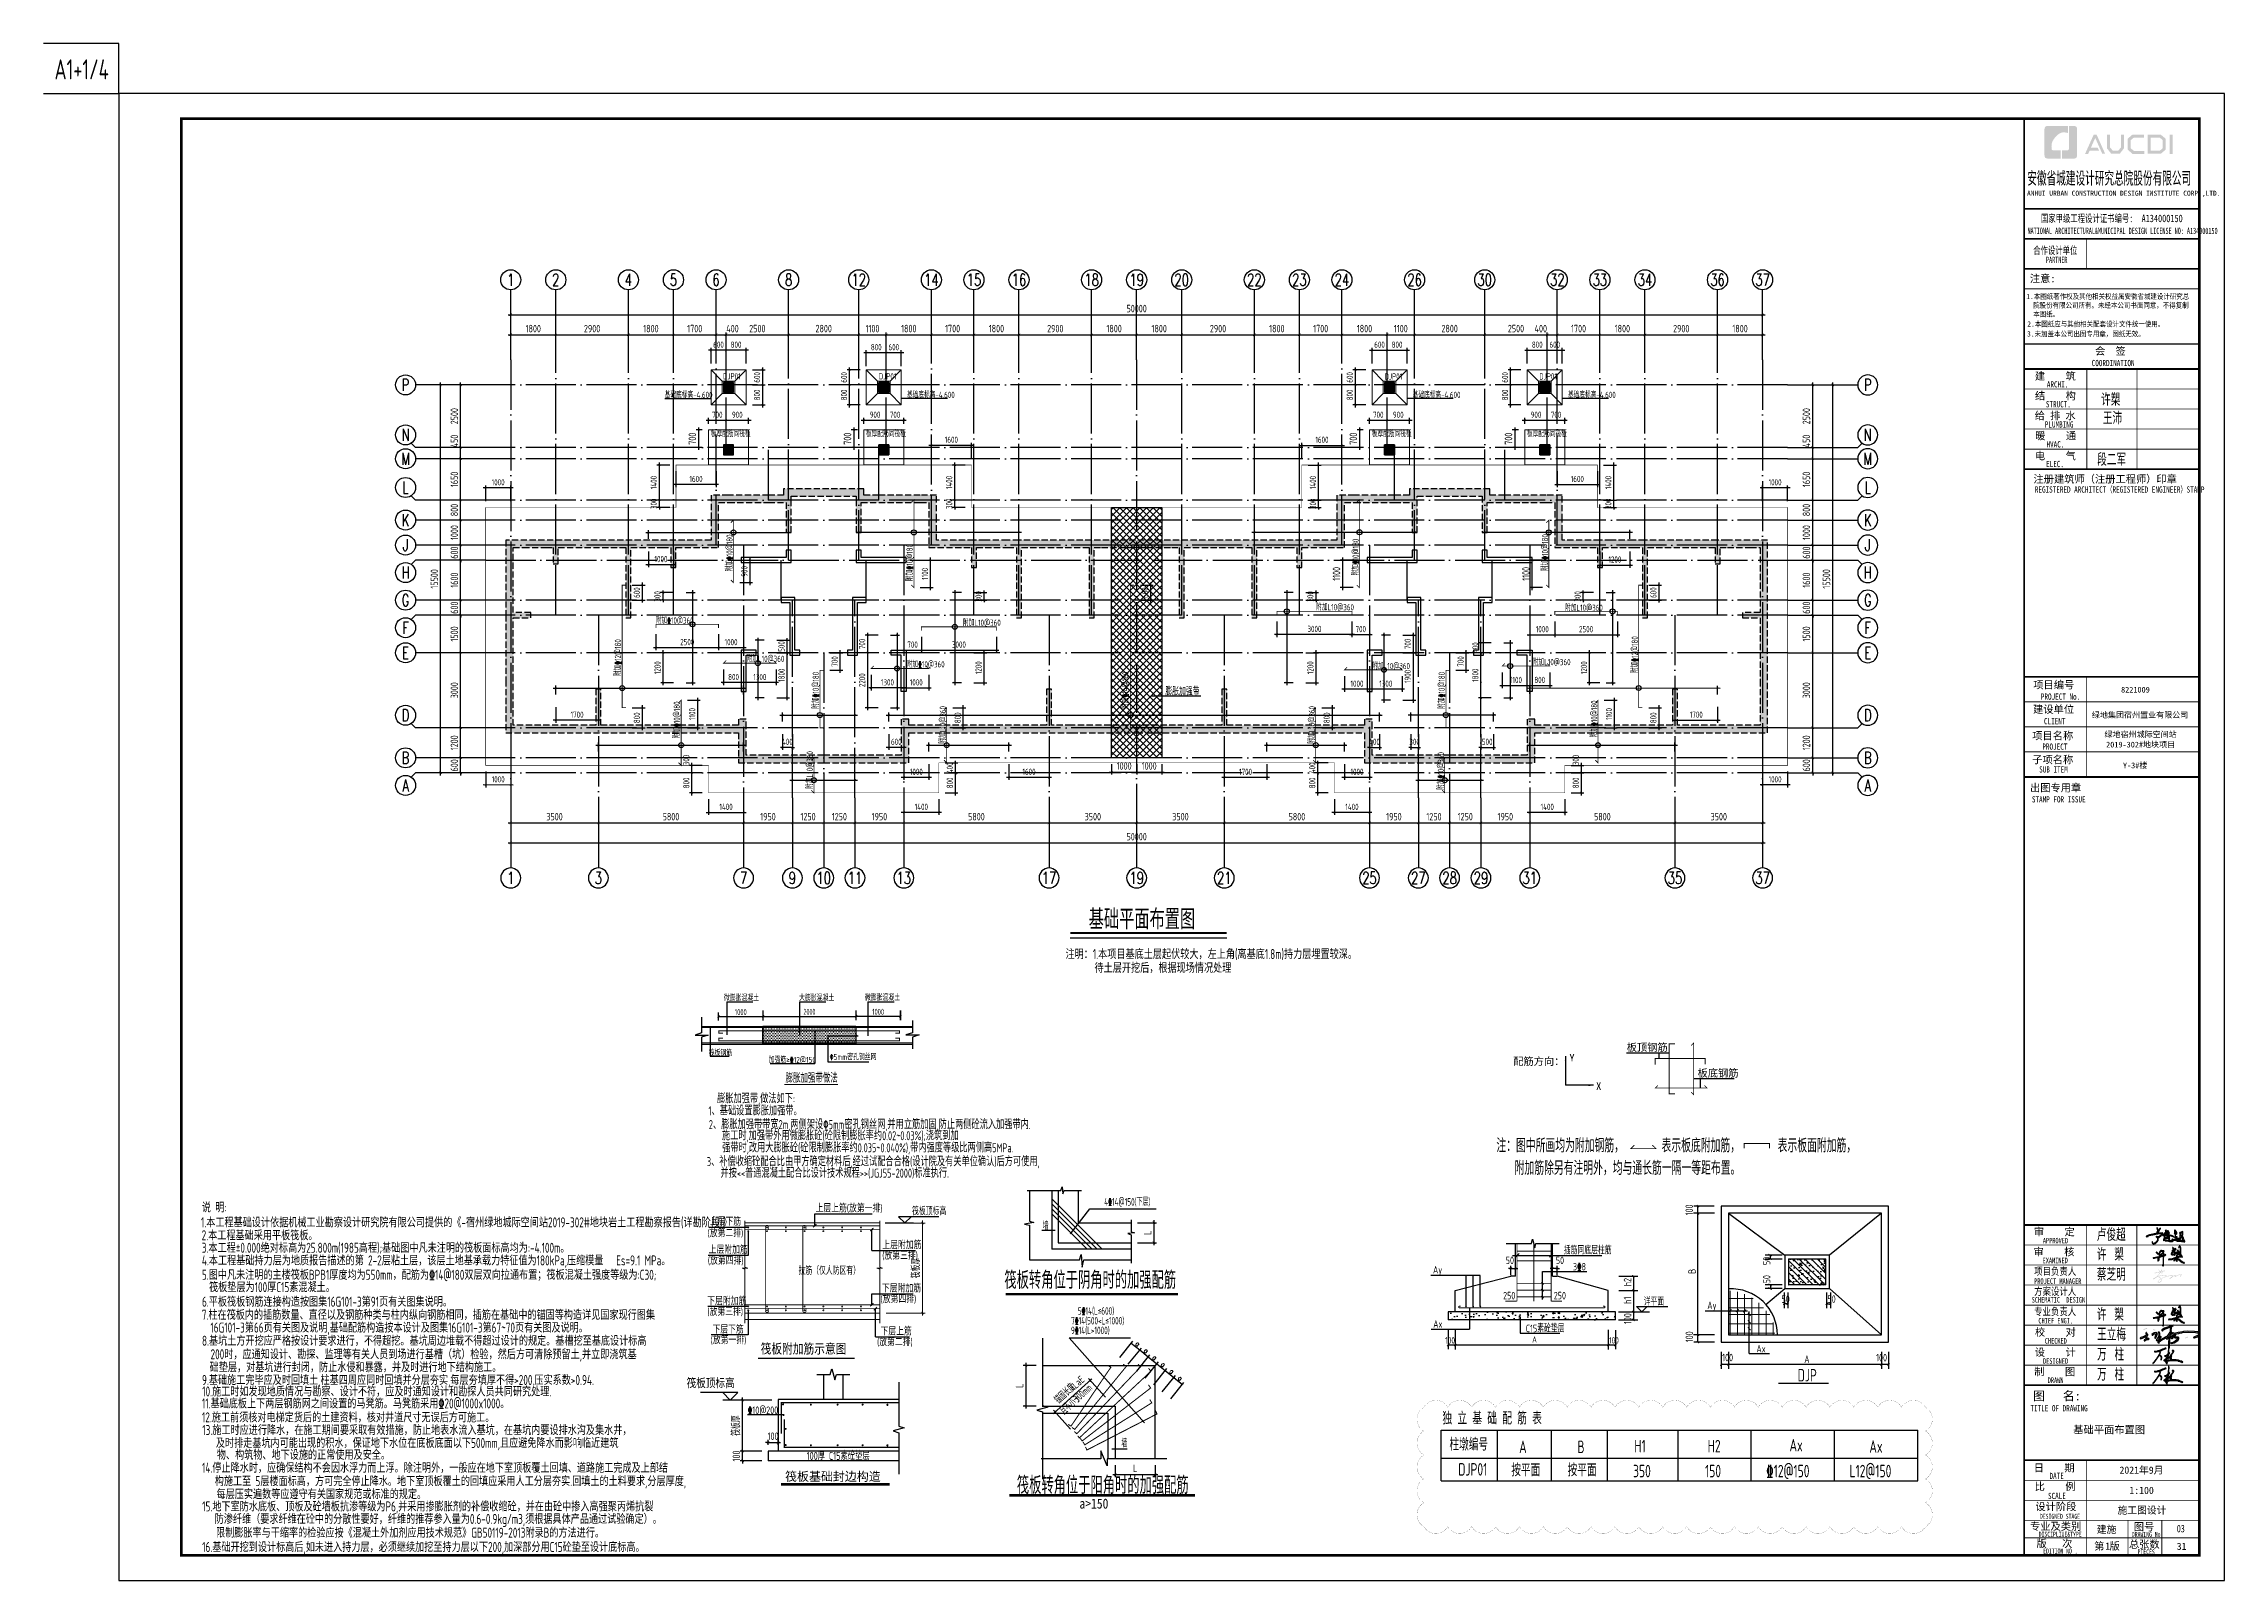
# Model space of a CAD drawing. Extents: x -668857 to 143095, y -247466 to 228182.
# Drawn here: x -446685 to -359585, y 166782 to 228182 of the extents above; entities that cross this region are included whole.
import ezdxf
from ezdxf.enums import TextEntityAlignment as Align

# ---------------------------------------------------------------- set-up
doc = ezdxf.new("R2010")
doc.units = 0
doc.header["$LTSCALE"] = 1000
for name, pattern in [('__DASH', [0.35, 0.25, -0.1]), ('DASH', [0.35, 0.25, -0.1]), ('DASHED2', [0.375, 0.25, -0.125]), ('DOTE', [2.42, 2, -0.2, 0.02, -0.2]), ('ExampleIndex0$0${ Cable   Tele }', [0])]:
    doc.linetypes.add(name, pattern=pattern)
doc.layers.get('0').update_dxf_attribs({"linetype": 'CONTINUOUS'})
doc.layers.get('DEFPOINTS').update_dxf_attribs({"linetype": 'CONTINUOUS'})
for name, color, linetype in [('-TK', 7, 'CONTINUOUS'), ('201', 3, 'CONTINUOUS'), ('202', 1, 'CONTINUOUS'), ('A-AXIS', 1, 'CONTINUOUS'), ('A-DOTE', 10, 'DOTE'), ('AXIS_NUM', 7, 'CONTINUOUS'), ('BG', 3, 'CONTINUOUS'), ('DIM', 2, 'CONTINUOUS'), ('DIM_ELEV', 3, 'CONTINUOUS'), ('DWALL', 255, 'DASHED2'), ('GJ', 5, 'CONTINUOUS'), ('GJS', 1, 'CONTINUOUS'), ('GRE', 3, 'CONTINUOUS'), ('JDX', 6, 'CONTINUOUS'), ('PUB_DIM', 3, 'CONTINUOUS'), ('PUB_TEXT', 2, 'CONTINUOUS'), ('PUB_WINDW', 7, 'CONTINUOUS'), ('REIN', 6, 'CONTINUOUS'), ('S-0-MODIFY', 201, 'CONTINUOUS'), ('S-B板配筋', 6, 'CONTINUOUS'), ('S-B板配筋号', 7, 'CONTINUOUS'), ('S-B表格', 2, 'CONTINUOUS'), ('S-FON-TEXT', 7, 'CONTINUOUS'), ('S-J基础底板', 5, 'CONTINUOUS'), ('S-J基础底板标注', 3, 'CONTINUOUS'), ('S-Q墙填充', 252, 'CONTINUOUS'), ('S-Q墙实线', 6, 'CONTINUOUS'), ('S-Q墙虚线', 6, 'DASH'), ('S-S说明文字', 7, 'CONTINUOUS'), ('S-Y一般标注', 3, 'CONTINUOUS'), ('S-楼板文字', 7, 'CONTINUOUS'), ('S-洞口边线', 7, 'CONTINUOUS'), ('sectmarks', 213, 'CONTINUOUS'), ('S基础-筏板底筋-Raft_b_rein', 1, 'CONTINUOUS'), ('TEXT', 2, 'CONTINUOUS'), ('THIN', 7, 'CONTINUOUS'), ('WALL', 5, 'CONTINUOUS'), ('WALL_BR', 52, 'CONTINUOUS'), ('Z-BASE-DIM', 81, 'CONTINUOUS'), ('Z-DETAIL-TOPC', 7, 'CONTINUOUS'), ('后浇带', 8, 'CONTINUOUS'), ('图签文字', 4, 'CONTINUOUS'), ('尺寸线及数字', 43, 'CONTINUOUS'), ('支座钢筋', 1, 'CONTINUOUS'), ('柱__钢筋标注', 7, 'CONTINUOUS'), ('独立基础', 2, 'CONTINUOUS'), ('详图1', 122, 'CONTINUOUS'), ('说明文字', 7, 'CONTINUOUS'), ('钢筋', 6, 'CONTINUOUS')]:
    doc.layers.add(name, color=color, linetype=linetype)
for name, color, linetype, lineweight in [('LVTRY', 1, 'CONTINUOUS', 13), ('PUB_HATCH', 8, 'CONTINUOUS', 9), ('图名', 7, 'CONTINUOUS', 25), ('图框', 9, 'CONTINUOUS', 18), ('图签', 147, 'CONTINUOUS', 18), ('填充', 251, 'CONTINUOUS', 5), ('独基集中标注', 7, 'CONTINUOUS', 18)]:
    doc.layers.add(name, color=color, linetype=linetype, lineweight=lineweight)
doc.layers.add('审图修改', color=2, linetype='CONTINUOUS', plot=False)
doc.styles.add('-宋体', font='', dxfattribs={"width": 0.7, "height": 300, "bigfont": '宋体.TTF'})
doc.styles.add('_HZTXT', font='txt.shx', dxfattribs={"width": 0.8, "bigfont": 'HZTXT.shx'})
doc.styles.add('HT', font='simhei.ttf')
doc.styles.add('HZ-H', font='simhei.ttf', dxfattribs={"width": 0.9})
doc.styles.add('Scadi-HZ', font='tssdeng.shx', dxfattribs={"width": 0.7, "height": 300, "bigfont": 'hztxt.shx'})
doc.styles.add('TSSD_Axis', font='complex.shx', dxfattribs={"width": 0.7, "bigfont": 'hztxt.shx'})
doc.styles.add('TSSD_DIMENSION', font='Tssdeng.shx', dxfattribs={"width": 0.7, "bigfont": 'tssdchn.shx'})
doc.styles.add('TSSD_REIN', font='tssdeng.shx', dxfattribs={"width": 0.7, "height": 300, "bigfont": 'tssdchn.shx'})
doc.styles.add('图名下的说明', font='tssdeng.shx', dxfattribs={"width": 0.75, "height": 550, "bigfont": 'tssdchn.shx'})
doc.styles.add('宋体', font='', dxfattribs={"height": 50})
doc.styles.add('建筑图签-1', font='simhei.ttf', dxfattribs={"width": 0.7})
doc.styles.add('建筑图签-2', font='TXT.shx', dxfattribs={"width": 0.5, "bigfont": 'HZTXT.shx'})
doc.styles.add('样式 1', font='yjkeng.shx', dxfattribs={"width": 0.7, "height": 250, "bigfont": 'yjkchn.shx'})
doc.styles.add('黑体', font='simhei.ttf')
doc.styles.get('-宋体').set_extended_font_data('SimSun')
doc.styles.get('宋体').set_extended_font_data('SimSun')
doc.dimstyles.get("Standard").update_dxf_attribs({"dimtxt": 0.18, "dimasz": 0.18, "dimexe": 0.18, "dimexo": 0.0625, "dimgap": 0.09, "dimtad": 0, "dimtih": 1, "dimtoh": 1, "dimdec": 4, "dimzin": 0, "dimdsep": 46, "dimtxsty": 'Standard', "dimcen": 0.09, "dimadec": 0, "dimazin": 0, "dimtfac": 1, "dimtdec": 4, "dimtofl": 0, "dimtmove": 0, "dimatfit": 3, "dimfxl": 0, "dimtolj": 1, "dimtzin": 0, "dimarcsym": 0})
doc.dimstyles.new('SY1', dxfattribs={"dimtxt": 200, "dimasz": 100, "dimexe": 150, "dimexo": 200, "dimgap": 60, "dimtad": 1, "dimdec": 0, "dimzin": 0, "dimdsep": 46, "dimtxsty": '_HZTXT', "dimcen": 3, "dimclrt": 7, "dimadec": 0, "dimazin": 0, "dimtfac": 1, "dimtdec": 0, "dimtix": 1, "dimtmove": 0, "dimatfit": 3, "dimfxl": 0, "dimtolj": 1, "dimtzin": 0, "dimarcsym": 0})
doc.dimstyles.new('TSSD_100_100', dxfattribs={"dimtxt": 300, "dimasz": 100, "dimexe": 100, "dimexo": 250, "dimgap": 100, "dimtad": 1, "dimdec": 0, "dimzin": 0, "dimdsep": 46, "dimtxsty": 'TSSD_DIMENSION', "dimblk": 'ARCHTICK', "dimcen": 0, "dimdle": 100, "dimclrt": 7, "dimadec": 0, "dimazin": 0, "dimtfac": 1, "dimtdec": 0, "dimtix": 1, "dimtmove": 2, "dimatfit": 3, "dimldrblk": 'ARCHTICK', "dimfxl": 0, "dimtolj": 1, "dimtzin": 0, "dimarcsym": 0})
doc.dimstyles.new('TSSD_100_100$0', dxfattribs={"dimtxt": 300, "dimasz": 80, "dimexe": 100, "dimexo": 250, "dimgap": 100, "dimtad": 1, "dimdec": 0, "dimzin": 0, "dimdsep": 46, "dimtxsty": 'TSSD_DIMENSION', "dimblk": 'ARCHTICK', "dimcen": 0, "dimdle": 100, "dimclrd": 3, "dimclre": 3, "dimclrt": 7, "dimadec": 0, "dimazin": 0, "dimtfac": 1, "dimtdec": 0, "dimtix": 1, "dimtmove": 2, "dimatfit": 3, "dimldrblk": 'ARCHTICK', "dimfxl": 0, "dimtolj": 1, "dimtzin": 0, "dimarcsym": 0})
doc.dimstyles.new('TSSD_100_30', dxfattribs={"dimtxt": 300, "dimasz": 100, "dimexe": 100, "dimexo": 250, "dimgap": 100, "dimtad": 1, "dimdec": 0, "dimlfac": 0.333, "dimzin": 0, "dimdsep": 46, "dimtxsty": 'TSSD_DIMENSION', "dimblk": 'ARCHTICK', "dimcen": 0, "dimdle": 100, "dimclrt": 7, "dimadec": 0, "dimazin": 0, "dimtfac": 1, "dimtdec": 0, "dimtix": 1, "dimtmove": 2, "dimatfit": 3, "dimfxl": 0, "dimtolj": 1, "dimtzin": 0, "dimarcsym": 0})

msp = doc.modelspace()

# ---------------------------------------------------------------- texts
at = {"layer": 'PUB_TEXT', "color": 7, "style": 'TSSD_DIMENSION', "width": 0.7}
for s, p in [('注明：1.本项目基底土层起伏较大，左上角(离基底1.8m)持力层埋置较深。', (-405872.02, 191606.26)), ('待土层开挖后，根据现场情况处理', (-404711.38, 191055.35))]:
    msp.add_text(s, height=400.3736, dxfattribs=at).set_placement(p)
at = {"layer": 'PUB_TEXT', "style": 'Scadi-HZ', "width": 0.7}
for s, p in [('筏板转角位于阴角时的加强配筋', (-408311.54, 178429.52)), ('筏板转角位于阳角时的加强配筋', (-407813, 170233.58))]:
    msp.add_text(s, height=700, dxfattribs=at).set_placement(p)
at = {"layer": 'S-0-MODIFY', "style": 'TSSD_REIN', "width": 0.7}
msp.add_text('A1+1/4', height=800, dxfattribs=at).set_placement((-444083.82, 226753.74), align=Align.RIGHT)
at = {"layer": 'S-B板配筋号', "color": 1, "style": 'TSSD_REIN', "width": 0.7}
for s, p in [('板厚配筋同筏板', (-420039.85, 212463.51)), ('板厚配筋同筏板', (-413839.84, 212463.51)), ('板厚配筋同筏板', (-393639.85, 212463.51)), ('板厚配筋同筏板', (-387439.84, 212463.51)), ('附加L10@360', (-395858.37, 205538.24)), ('附加L10@360', (-385918.34, 205518.72)), ('附加%%13210@360', (-422234.43, 205008.69)), ('附加L10@360', (-409964.67, 204920.42)), ('附加L10@360', (-418607.13, 203476.26)), ('附加%%13210@360', (-412210.26, 203257.84)), ('附加L10@360', (-393620.02, 203188.77)), ('附加L10@360', (-387207.23, 203346.21))]:
    msp.add_text(s, height=250, dxfattribs=at).set_placement(p)
for s, p in [('附加%%13210@180', (-419163.57, 207092.73)), ('附加%%13210@180', (-386593.28, 207106.63)), ('附加%%13210@180', (-411972.81, 206710.82)), ('附加%%13210@180', (-394158.63, 206925.95)), ('附加%%13212@180', (-423621.82, 202910.63)), ('附加%%13212@180', (-383008.58, 203029.22)), ('附加%%13210@180', (-415720.4, 201603.24)), ('附加%%13214@180', (-403360.28, 201602.95)), ('附加%%13210@180', (-390722.22, 201603.32)), ('附加%%13210@180', (-421268.06, 200421.65)), ('附加L10@360', (-410645.17, 200207.83)), ('附加L10@360', (-395904.79, 200207.61)), ('附加%%13210@180', (-384630.66, 200461.04)), ('附加L10@360', (-415956.77, 198407.83)), ('附加%%13210@360', (-390752.19, 198365.63))]:
    msp.add_text(s, height=250, rotation=90, dxfattribs=at).set_placement(p)
at = {"layer": 'S-B表格', "style": 'TSSD_REIN', "width": 0.7}
for s, p in [('独 立 基 础 配 筋 表', (-390815.34, 173009.32, 0.75)), ('柱墩编号', (-390534.9, 171969.04)), ('A', (-387751.34, 171868.65)), ('B', (-385421.72, 171868.65)), ('H1', (-383152.07, 171897.51)), ('H2', (-380222.27, 171897.51)), ('Ax', (-376952.98, 171938.11)), ('Ax', (-373764.52, 171881.33)), ('DJ%%142P%%14301', (-390183.88, 170968.56)), ('按平面', (-388064.52, 170940.97)), ('按平面', (-385814.52, 170940.97))]:
    msp.add_text(s, height=500, dxfattribs=at).set_placement(p)
at = {"layer": 'S-FON-TEXT', "style": 'TSSD_REIN', "width": 0.739318}
msp.add_text('膨胀加强带做法 ', height=400, dxfattribs=at).set_placement((-417051.56, 186663.61), (-414832.45, 186663.61), align=Align.FIT)
at = {"layer": 'S-FON-TEXT', "style": 'TSSD_REIN', "width": 0.7}
for s, p in [('1、基础设置膨胀加强带。', (-420128.35, 185362.97)), ('膨胀加强带,做法如下: ', (-419786.62, 185848.32)), (' 2、膨胀加强带带宽2m,两侧架设\x825mm密孔钢丝网,并用立筋加固,防止两侧砼流入加强带内. ', (-420268.54, 184814.35, -220000)), ('施工时,加强带外用微膨胀砼(砼限制膨胀率约0.02~0.03%%%);浇筑到加', (-419591.61, 184369)), ('强带时,改用大膨胀砼(砼限制膨胀率约0.035~0.040%%%),带内强度等级比两侧高5MPa.', (-419582.69, 183885.82)), ('3、补偿收缩砼配合比由甲方确定材料后,经过试配合合格(设计院及有关单位确认)后方可使用,', (-420193.73, 183334.01)), ('并按<<普通混凝土配合比设计技术规程>>(JGJ55-2000)标准执行.', (-419651.93, 182873.55))]:
    msp.add_text(s, height=360, dxfattribs=at).set_placement(p)
at = {"layer": 'S-S说明文字', "color": 7, "style": 'TSSD_REIN', "width": 0.8}
msp.add_text('基础平面布置图', height=800, dxfattribs=at).set_placement((-404946.56, 192796.39))
at = {"layer": 'S-S说明文字', "color": 1, "style": 'TSSD_REIN', "width": 0.7}
for s, p in [('350', (-383200.57, 170900.47, 31658.66)), ('150', (-380326.71, 170900.47, 31658.66)), ('%%13212@150', (-377886.28, 170900.47, 31658.66)), ('L12@150', (-374556.48, 170900.47, 31658.66))]:
    msp.add_text(s, height=500, dxfattribs=at).set_placement(p)
at = {"layer": 'S-楼板文字', "style": 'TSSD_REIN', "width": 0.7}
msp.add_text('膨胀加强带', height=300, dxfattribs=at).set_placement((-401883.89, 202144.36))
at = {"layer": 'TEXT', "style": 'TSSD_REIN', "width": 0.6}
for s, rotation, p in [('4%%13214@150(下层)', 360, (-404325.22, 181755.65)), ('墙', 360, (-406780.1, 180794.1)), ('5%%13214(L≤600)', 360, (-405377.54, 177398.7)), ('9%%13214(L>1000)', 360, (-405652.99, 176620.55)), ('7%%13214(500<L≤1000)', 360, (-405646.09, 177005.5)), ('锚固长度', 42.2645559, (-406135.81, 173813.02)), ('300mm', 42.2645559, (-405383.2, 173881.3)), ('且不小于', 42.2645559, (-405916.16, 173370.78)), ('墙', 360, (-403642.11, 172108.26))]:
    msp.add_text(s, height=300, rotation=rotation, dxfattribs=at).set_placement(p)
at = {"layer": 'TEXT', "color": 3, "style": 'TSSD_DIMENSION', "width": 0.7}
for s, p in [('1.本工程基础设计依据机械工业勘察设计研究院有限公司提供的《-宿州绿地城际空间站2019-302#地块岩土工程勘察报告(详勘阶段)》', (-440401.57, 180886.67)), ('说 明:', (-440365.21, 181486.92)), ('说 明:', (-440365.21, 181486.92)), ('2.本工程基础采用平板筏板。', (-440373.24, 180372.15)), ('4.本工程基础持力层为地质报告描述的第 2-2层粘土层，该层土地基承载力特征值为180kPa,压缩模量   Es=9.1 MPa。', (-440364.27, 179366.33)), ('6.平板筏板钢筋连接构造按图集16G101-3第91页有关图集说明。', (-440359.17, 177717.46)), ('7.柱在筏板内的插筋数量、直径以及钢筋种类与柱内纵向钢筋相同，插筋在基础中的锚固等构造详见国家现行图集', (-440367.29, 177193.11)), ('16G101-3第66页有关图及说明,基础配筋构造按本设计及图集16G101-3第67~70页有关图及说明。', (-440023.77, 176683.6)), ('8.基坑土方开挖应严格按设计要求进行，不得超挖。基坑周边堆载不得超过设计的规定。基槽挖至基底设计标高', (-440359.42, 176158.28)), ('200时，应通知设计、勘探、监理等有关人员到场进行基槽（坑）检验，然后方可清除预留土,并立即浇筑基', (-440017.98, 175618.13)), ('础垫层，对基坑进行封闭，防止水侵和暴露，并及时进行地下结构施工。', (-440051.91, 175101.41)), ('10.施工时如发现地质情况与勘察、设计不符，应及时通知设计和勘探人员共同研究处理.', (-440350.76, 174131.57)), ('9.基础施工完毕应及时回填土,柱基四周应同时回填并分层夯实,每层夯填厚不得>200.压实系数>0.94.', (-440359.42, 174589.86)), ('11.基础底板上下两层钢筋网之间设置的马凳筋。马凳筋采用%%13220@1000x1000。', (-440361.84, 173651.89)), ('12.施工前须核对电梯定货后的土建资料，核对井道尺寸无误后方可施工。', (-440360.8, 173096.86)), ('13.施工时应进行降水，在施工期间要采取有效措施，防止地表水流入基坑，在基坑内要设排水沟及集水井，', (-440348.16, 172590.2)), ('及时排走基坑内可能出现的积水，保证地下水位在底板底面以下500mm,且应避免降水而影响临近建筑', (-439803.8, 172075.57)), ('物、构筑物、地下设施的正常使用及安全。', (-439765.89, 171601.31)), ('14.停止降水时，应确保结构不会因水浮力而上浮。除注明外，一般应在地下室顶板覆土回填、道路施工完成及上部结', (-440358.41, 171082.35)), ('构施工至 5层楼面标高，方可完全停止降水。地下室顶板覆土的回填应采用人工分层夯实.回填土的土料要求,分层厚度,', (-439849.34, 170548.2)), ('15.地下室防水底板、顶板及砼墙板抗渗等级为P6,并采用掺膨胀剂的补偿收缩砼，并在由砼中掺入高强聚丙烯抗裂', (-440352.02, 169536.84)), ('每层压实遍数等应遵守有关国家规范或标准的规定。', (-439777.52, 170029.23)), ('防渗纤维（要求纤维在砼中的分散性要好，纤维的推荐参入量为0.6-0.9kg/m3,须根据具体产品通过试验确定）。', (-439852.06, 169038.43)), ('限制膨胀率与干缩率的检验应按《混凝土外加剂应用技术规范》GB50119-2013附录B的方法进行。', (-439797.9, 168488.76))]:
    msp.add_text(s, height=400, dxfattribs=at).set_placement(p)
at = {"layer": 'TEXT', "color": 1, "style": 'TSSD_DIMENSION', "width": 0.7}
for s, height, p in [('3.本工程%%P0.000绝对标高为25.800m(1985高程);基础图中凡未注明的筏板面标高均为:-4.100m。', 400, (-440367.02, 179871.64)), ('%%13210@200', 300, (-418558.14, 173432.55)), ('16.基础开挖到设计标高后,如未进入持力层，必须继续加挖至持力层以下200,加深部分用C15砼垫至设计底标高。', 400, (-440352.02, 167917.37))]:
    msp.add_text(s, height=height, dxfattribs=at).set_placement(p)
at = {"layer": 'TEXT', "color": 6, "style": 'TSSD_DIMENSION', "width": 0.7}
for s, p in [('5.图中凡未注明的主楼筏板BPB1厚度均为550mm，配筋为%%13214@180双层双向拉通布置；筏板混凝土强度等级为:C30;', (-440362.04, 178792.79)), ('筏板垫层为100厚C15素混凝土。', (-440075.8, 178298.92))]:
    msp.add_text(s, height=400, dxfattribs=at).set_placement(p)
at = {"layer": 'TEXT', "color": 7, "style": 'TSSD_REIN', "width": 0.8}
msp.add_text('筏板顶标高', height=400, dxfattribs=at).set_placement((-419084.21, 174341.44), align=Align.BOTTOM_RIGHT)
at = {"layer": 'TEXT', "style": 'TSSD_REIN', "width": 0.7}
msp.add_text('100厚 C15素砼垫层', height=320, dxfattribs=at).set_placement((-416210.08, 171596.64))
at = {"layer": 'WALL', "color": 7, "style": 'TSSD_REIN', "width": 0.75}
for s, p in [('微膨胀混凝土', (-418812.53, 190084.74)), ('大膨胀混凝土', (-415808.48, 190084.74)), ('微膨胀混凝土', (-413180.13, 190096.02)), ('筏板钢筋', (-419652.74, 187880.46)), ('加强筋≥\x8412@150', (-416780.57, 187594.25))]:
    msp.add_text(s, height=240, dxfattribs=at).set_placement(p, align=Align.MIDDLE)
at = {"layer": 'WALL', "color": 7, "style": 'TSSD_REIN', "width": 0.695671}
for s, p, p2 in [('1000', (-419077.88, 189368.15), (-418602.68, 189368.15)), ('2000', (-416334.58, 189379.42), (-415859.39, 189379.42)), ('1000', (-413591.28, 189379.42), (-413116.09, 189379.42))]:
    msp.add_text(s, height=240, dxfattribs=at).set_placement(p, p2, align=Align.FIT)
at = {"layer": 'WALL', "color": 7, "style": 'TSSD_REIN', "width": 0.75}
msp.add_text('\x825mm密孔钢丝网', height=240, dxfattribs=at).set_placement((-415288.48, 187572.43))
at = {"layer": '图签文字', "color": 1, "style": '建筑图签-1'}
msp.add_text('基础平面布置图', height=300, dxfattribs=at).set_placement((-365618.49, 172656.43))
at = {"layer": '图签文字', "color": 1, "style": '建筑图签-1', "width": 0.8}
msp.add_text('03', height=300, dxfattribs=at).set_placement((-361488.15, 168701.67))
at = {"layer": '独基集中标注', "style": '样式 1', "width": 0.7}
for p in [(-421877.78, 214022.43), (-412205.19, 214022.43), (-392005.2, 214022.43), (-385805.2, 214022.43)]:
    msp.add_text('基础底标高-4.600', height=250, dxfattribs=at).set_placement(p)
for p in [(-419550.23, 215016.27), (-413330.65, 215016.27), (-393125.31, 215007.54), (-386947.29, 215010.94)]:
    msp.add_text('DJ%%142P%%14301', height=250, dxfattribs=at).set_placement(p, align=Align.TOP_LEFT)
at = {"layer": '详图1', "color": 7, "style": 'HZ-H'}
msp.add_text('筏板基础封边构造', height=350, dxfattribs=at).set_placement((-417071.05, 170758))
at = {"layer": '说明文字', "style": '-宋体', "width": 0.85}
msp.add_text('a>150', height=400, rotation=360, dxfattribs=at).set_placement((-405313.79, 169651.57))

# ---------------------------------------------------------------- blocks, each defined once
blk = doc.blocks.new('_ArchTick')
at = {"color": 0, "linetype": 'ByBlock', "const_width": 0.15}
blk.add_lwpolyline([(-0.5, -0.5), (0.5, 0.5)], dxfattribs=at)
blk = doc.blocks.new('*D34')
at = {"layer": 'DEFPOINTS', "color": 0}
for p in [(114823, -28153), (116531, -28153), (114823, -31753)]:
    blk.add_point(p, dxfattribs=at)
at = {"layer": 'DIM', "color": 0, "lineweight": -2}
for p, q in [((115073, -28153), (116631, -28153)), ((116531, -31853), (116531, -28053)), ((115073, -31753), (116631, -31753))]:
    blk.add_line(p, q, dxfattribs=at)
at = {"layer": 'DIM', "color": 0, "lineweight": -2, "xscale": 100, "yscale": 100, "zscale": 100}
for p, rotation in [((116531, -28153), 90), ((116531, -31753), 270)]:
    blk.add_blockref('_ArchTick', p, dxfattribs=dict(at, rotation=rotation))
at = {"layer": 'DIM', "color": 7, "insert": (116281, -29953), "char_height": 300, "attachment_point": 5, "rotation": 90, "style": 'TSSD_DIMENSION'}
blk.add_mtext('\\A1;筏板厚', dxfattribs=at)
blk = doc.blocks.new('*D159')
at = {"layer": 'DEFPOINTS', "color": 0}
for p in [(-418766, 173987), (-417349, 173987), (-417749, 171947)]:
    blk.add_point(p, dxfattribs=at)
at = {"layer": 'DIM', "color": 0, "lineweight": -2}
for p, q in [((-417599, 173987), (-418866, 173987)), ((-418766, 171847), (-418766, 174087)), ((-417999, 171947), (-418866, 171947))]:
    blk.add_line(p, q, dxfattribs=at)
at = {"layer": 'DIM', "color": 0, "lineweight": -2, "xscale": 100, "yscale": 100, "zscale": 100}
for p, rotation in [((-418766, 173987), 90), ((-418766, 171947), 270)]:
    blk.add_blockref('_ArchTick', p, dxfattribs=dict(at, rotation=rotation))
at = {"layer": 'DIM', "color": 7, "insert": (-419016, 172967), "char_height": 300, "attachment_point": 5, "rotation": 90, "style": 'TSSD_DIMENSION'}
blk.add_mtext('\\A1;筏板厚', dxfattribs=at)
blk = doc.blocks.new('*D160')
at = {"layer": 'DEFPOINTS', "color": 0}
for p in [(-417749, 171947), (-417349, 172293), (-417349, 171947)]:
    blk.add_point(p, dxfattribs=at)
at = {"layer": 'DIM', "color": 0, "lineweight": -2}
for p, q in [((-417749, 172293), (-417849, 172293)), ((-417749, 172197), (-417749, 172393)), ((-417749, 172293), (-417349, 172293)), ((-417349, 172197), (-417349, 172393)), ((-417349, 172293), (-417249, 172293))]:
    blk.add_line(p, q, dxfattribs=at)
at = {"layer": 'DIM', "color": 0, "lineweight": -2, "xscale": 100, "yscale": 100, "zscale": 100}
blk.add_blockref('_ArchTick', (-417749, 172293), dxfattribs=at)
at = {"layer": 'DIM', "color": 0, "lineweight": -2, "xscale": 100, "yscale": 100, "zscale": 100, "rotation": 180}
blk.add_blockref('_ArchTick', (-417349, 172293), dxfattribs=at)
at = {"layer": 'DIM', "color": 7, "insert": (-417549, 172543), "char_height": 300, "attachment_point": 5, "style": 'TSSD_DIMENSION'}
blk.add_mtext('\\A1;100', dxfattribs=at)
blk = doc.blocks.new('*D161')
at = {"layer": 'DEFPOINTS', "color": 0}
for p in [(-418766, 171947), (-417749, 171947), (-417749, 171559)]:
    blk.add_point(p, dxfattribs=at)
at = {"layer": 'DIM', "color": 0, "lineweight": -2}
for p, q in [((-417999, 171947), (-418866, 171947)), ((-418766, 171947), (-418766, 172047)), ((-418766, 171559), (-418766, 171947)), ((-417999, 171559), (-418866, 171559)), ((-418766, 171559), (-418766, 171459))]:
    blk.add_line(p, q, dxfattribs=at)
at = {"layer": 'DIM', "color": 0, "lineweight": -2, "xscale": 100, "yscale": 100, "zscale": 100}
for p, rotation in [((-418766, 171947), 270), ((-418766, 171559), 90)]:
    blk.add_blockref('_ArchTick', p, dxfattribs=dict(at, rotation=rotation))
at = {"layer": 'DIM', "color": 7, "insert": (-419016, 171753), "char_height": 300, "attachment_point": 5, "rotation": 90, "style": 'TSSD_DIMENSION'}
blk.add_mtext('\\A1;100', dxfattribs=at)
blk = doc.blocks.new('*D162')
at = {"color": 0, "lineweight": -2}
for p, q in [((-402008, 174316), (-401481, 174967)), ((-401668, 174041), (-401141, 174692)), ((-401544, 174889), (-401204, 174614))]:
    blk.add_line(p, q, dxfattribs=at)
at = {"layer": 'DEFPOINTS', "color": 0}
for p in [(-402092, 174212), (-401204, 174614), (-401752, 173938)]:
    blk.add_point(p, dxfattribs=at)
at = {"color": 0, "lineweight": -2, "xscale": 66.66667000390589, "yscale": 66.66667000390589, "zscale": 66.66667000390589}
for p, rotation in [((-401544, 174889), 141.0409580458454), ((-401204, 174614), 321.0409580458455)]:
    blk.add_blockref('_ArchTick', p, dxfattribs=dict(at, rotation=rotation))
at = {"color": 7, "insert": (-401286, 174861), "char_height": 200, "attachment_point": 5, "rotation": 321.04096, "style": '_HZTXT'}
blk.add_mtext('\\A1;a', dxfattribs=at)
blk = doc.blocks.new('ArchTick')
at = {"color": 0, "linetype": 'ByBlock', "lineweight": -2, "const_width": 0.075}
blk.add_lwpolyline([(-0.25, -0.25), (0.25, 0.25)], dxfattribs=at)
blk = doc.blocks.new('*D163')
at = {"color": 0, "lineweight": -2}
for p, q in [((-403707, 175690), (-403181, 176341)), ((-403367, 175416), (-402841, 176066)), ((-403244, 176264), (-402904, 175989))]:
    blk.add_line(p, q, dxfattribs=at)
at = {"layer": 'DEFPOINTS', "color": 0}
for p in [(-402904, 175989), (-403791, 175587), (-403451, 175312)]:
    blk.add_point(p, dxfattribs=at)
at = {"color": 0, "lineweight": -2, "xscale": 66.66667000390589, "yscale": 66.66667000390589, "zscale": 66.66667000390589}
for p, rotation in [((-403244, 176264), 141.0409580461524), ((-402904, 175989), 321.0409580461525)]:
    blk.add_blockref('_ArchTick', p, dxfattribs=dict(at, rotation=rotation))
at = {"color": 7, "insert": (-402986, 176235), "char_height": 200, "attachment_point": 5, "rotation": 321.04096, "style": '_HZTXT'}
blk.add_mtext('\\A1;a', dxfattribs=at)
blk = doc.blocks.new('*D164')
at = {"color": 0, "lineweight": -2}
for p, q in [((-403027, 175141), (-402501, 175792)), ((-402688, 174866), (-402161, 175517)), ((-402564, 175714), (-402224, 175439))]:
    blk.add_line(p, q, dxfattribs=at)
at = {"layer": 'DEFPOINTS', "color": 0}
for p in [(-402224, 175439), (-403111, 175037), (-402771, 174762)]:
    blk.add_point(p, dxfattribs=at)
at = {"color": 0, "lineweight": -2, "xscale": 66.66667000390589, "yscale": 66.66667000390589, "zscale": 66.66667000390589}
for p, rotation in [((-402564, 175714), 141.0409580456808), ((-402224, 175439), 321.0409580456808)]:
    blk.add_blockref('_ArchTick', p, dxfattribs=dict(at, rotation=rotation))
at = {"color": 7, "insert": (-402306, 175685), "char_height": 200, "attachment_point": 5, "rotation": 321.04096, "style": '_HZTXT'}
blk.add_mtext('\\A1;a', dxfattribs=at)
blk = doc.blocks.new('*D165')
at = {"color": 0, "lineweight": -2}
for p, q in [((-403367, 175416), (-402841, 176066)), ((-402904, 175989), (-402564, 175714)), ((-403027, 175141), (-402501, 175792))]:
    blk.add_line(p, q, dxfattribs=at)
at = {"layer": 'DEFPOINTS', "color": 0}
for p in [(-403451, 175312), (-402564, 175714), (-403111, 175037)]:
    blk.add_point(p, dxfattribs=at)
at = {"color": 0, "lineweight": -2, "xscale": 66.66667000390589, "yscale": 66.66667000390589, "zscale": 66.66667000390589}
for p, rotation in [((-402904, 175989), 141.0409580454909), ((-402564, 175714), 321.0409580454909)]:
    blk.add_blockref('_ArchTick', p, dxfattribs=dict(at, rotation=rotation))
at = {"color": 7, "insert": (-402646, 175960), "char_height": 200, "attachment_point": 5, "rotation": 321.04096, "style": '_HZTXT'}
blk.add_mtext('\\A1;a', dxfattribs=at)
blk = doc.blocks.new('*D166')
at = {"color": 0, "lineweight": -2}
for p, q in [((-402348, 174591), (-401821, 175242)), ((-401884, 175164), (-401544, 174889)), ((-402008, 174316), (-401481, 174967))]:
    blk.add_line(p, q, dxfattribs=at)
at = {"layer": 'DEFPOINTS', "color": 0}
for p in [(-402431, 174487), (-402092, 174212), (-401544, 174889)]:
    blk.add_point(p, dxfattribs=at)
at = {"color": 0, "lineweight": -2, "xscale": 66.66667000390589, "yscale": 66.66667000390589, "zscale": 66.66667000390589}
for p, rotation in [((-401884, 175164), 141.040958045703), ((-401544, 174889), 321.040958045703)]:
    blk.add_blockref('_ArchTick', p, dxfattribs=dict(at, rotation=rotation))
at = {"color": 7, "insert": (-401626, 175136), "char_height": 200, "attachment_point": 5, "rotation": 321.04096, "style": '_HZTXT'}
blk.add_mtext('\\A1;a', dxfattribs=at)
blk = doc.blocks.new('*D167')
at = {"color": 0, "lineweight": -2}
for p, q in [((-402688, 174866), (-402161, 175517)), ((-402348, 174591), (-401821, 175242)), ((-402224, 175439), (-401884, 175164))]:
    blk.add_line(p, q, dxfattribs=at)
at = {"layer": 'DEFPOINTS', "color": 0}
for p in [(-401884, 175164), (-402771, 174762), (-402431, 174487)]:
    blk.add_point(p, dxfattribs=at)
at = {"color": 0, "lineweight": -2, "xscale": 66.66667000390589, "yscale": 66.66667000390589, "zscale": 66.66667000390589}
for p, rotation in [((-402224, 175439), 141.0409580460101), ((-401884, 175164), 321.0409580460101)]:
    blk.add_blockref('_ArchTick', p, dxfattribs=dict(at, rotation=rotation))
at = {"color": 7, "insert": (-401966, 175410), "char_height": 200, "attachment_point": 5, "rotation": 321.04096, "style": '_HZTXT'}
blk.add_mtext('\\A1;a', dxfattribs=at)
blk = doc.blocks.new('*D168')
at = {"layer": 'DEFPOINTS', "color": 0}
for p in [(-403885, 171636), (-402289, 171636), (-402289, 171008)]:
    blk.add_point(p, dxfattribs=at)
at = {"layer": 'DIM', "color": 0, "lineweight": -2}
for p, q in [((-403985, 171008), (-402189, 171008)), ((-403885, 171386), (-403885, 170908)), ((-402289, 171386), (-402289, 170908))]:
    blk.add_line(p, q, dxfattribs=at)
at = {"layer": 'DIM', "color": 0, "lineweight": -2, "xscale": 100, "yscale": 100, "zscale": 100, "rotation": 180}
blk.add_blockref('_ArchTick', (-403885, 171008), dxfattribs=at)
at = {"layer": 'DIM', "color": 0, "lineweight": -2, "xscale": 100, "yscale": 100, "zscale": 100}
blk.add_blockref('_ArchTick', (-402289, 171008), dxfattribs=at)
at = {"layer": 'DIM', "color": 7, "lineweight": -2, "insert": (-403087, 171258), "char_height": 300, "attachment_point": 5, "style": 'TSSD_DIMENSION'}
blk.add_mtext('\\A1;L', dxfattribs=at)
blk = doc.blocks.new('*D169')
at = {"layer": 'DEFPOINTS', "color": 0}
for p in [(-406791, 175372), (-407456, 173747), (-406791, 173747)]:
    blk.add_point(p, dxfattribs=at)
at = {"layer": 'DIM', "color": 0, "lineweight": -2}
for p, q in [((-407041, 175372), (-407556, 175372)), ((-407456, 175472), (-407456, 173647)), ((-407041, 173747), (-407556, 173747))]:
    blk.add_line(p, q, dxfattribs=at)
at = {"layer": 'DIM', "color": 0, "lineweight": -2, "xscale": 100, "yscale": 100, "zscale": 100}
for p, rotation in [((-407456, 175372), 90), ((-407456, 173747), 270)]:
    blk.add_blockref('_ArchTick', p, dxfattribs=dict(at, rotation=rotation))
at = {"layer": 'DIM', "color": 7, "lineweight": -2, "insert": (-407706, 174559), "char_height": 300, "attachment_point": 5, "rotation": 90, "style": 'TSSD_DIMENSION'}
blk.add_mtext('\\A1;L', dxfattribs=at)
blk = doc.blocks.new('*D170')
at = {"layer": 'DEFPOINTS', "color": 0}
for p in [(-403249, 181072), (-403249, 180272, -1000), (-402342, 180272)]:
    blk.add_point(p, dxfattribs=at)
at = {"layer": 'DIM', "color": 0, "lineweight": -2}
for p, q in [((-402342, 181172), (-402342, 180172)), ((-402999, 181072), (-402242, 181072)), ((-402999, 180272), (-402242, 180272))]:
    blk.add_line(p, q, dxfattribs=at)
at = {"layer": 'DIM', "color": 0, "lineweight": -2, "xscale": 100, "yscale": 100, "zscale": 100}
for p, rotation in [((-402342, 181072), 90), ((-402342, 180272), 270)]:
    blk.add_blockref('_ArchTick', p, dxfattribs=dict(at, rotation=rotation))
at = {"layer": 'DIM', "color": 7, "lineweight": -2, "insert": (-402592, 180672), "char_height": 300, "attachment_point": 5, "rotation": 90, "style": 'TSSD_DIMENSION'}
blk.add_mtext('\\A1;L', dxfattribs=at)
blk = doc.blocks.new('*D171')
at = {"layer": 'DEFPOINTS', "color": 0}
for p in [(-404889, 174775), (-404106, 173914), (-405502, 172645)]:
    blk.add_point(p, dxfattribs=at)
at = {"layer": 'DIM', "color": 0, "lineweight": -2}
for p, q in [((-406358, 173439), (-404815, 174842)), ((-404274, 174099), (-404956, 174849)), ((-405670, 172830), (-406352, 173581))]:
    blk.add_line(p, q, dxfattribs=at)
at = {"layer": 'DIM', "color": 0, "lineweight": -2, "xscale": 100, "yscale": 100, "zscale": 100}
for p, rotation in [((-404889, 174775), 42.26455593727036), ((-406284, 173507), 222.2645559372704)]:
    blk.add_blockref('_ArchTick', p, dxfattribs=dict(at, rotation=rotation))
at = {"layer": 'DIM', "color": 7, "lineweight": -2, "insert": (-405423, 174650), "char_height": 300, "attachment_point": 5, "rotation": 42.26456, "style": 'TSSD_DIMENSION'}
blk.add_mtext('\\A1;≥LaE', dxfattribs=at)
blk = doc.blocks.new('*D1073')
at = {"layer": 'DEFPOINTS', "color": 0}
for p in [(4412, 4597), (4234, 4080), (4412, 4080)]:
    blk.add_point(p, dxfattribs=at)
at = {"layer": 'DIM', "color": 0, "lineweight": -2}
for p, q in [((4234, 4597), (4134, 4597)), ((4234, 4330), (4234, 4697)), ((4234, 4597), (4412, 4597)), ((4412, 4330), (4412, 4697)), ((4412, 4597), (4512, 4597))]:
    blk.add_line(p, q, dxfattribs=at)
at = {"layer": 'DIM', "color": 0, "lineweight": -2, "xscale": 100, "yscale": 100, "zscale": 100}
blk.add_blockref('_ArchTick', (4234, 4597), dxfattribs=at)
at = {"layer": 'DIM', "color": 0, "lineweight": -2, "xscale": 100, "yscale": 100, "zscale": 100, "rotation": 180}
blk.add_blockref('_ArchTick', (4412, 4597), dxfattribs=at)
at = {"layer": 'DIM', "color": 7, "insert": (4192, 4917), "char_height": 300, "attachment_point": 5, "style": 'TSSD_DIMENSION'}
blk.add_mtext('\\A1;50', dxfattribs=at)
blk = doc.blocks.new('*D1074')
at = {"layer": 'DEFPOINTS', "color": 0}
for p in [(5899, 4597), (5899, 4080), (6076, 4080)]:
    blk.add_point(p, dxfattribs=at)
at = {"layer": 'DIM', "color": 0, "lineweight": -2}
for p, q in [((5899, 4597), (5799, 4597)), ((5899, 4330), (5899, 4697)), ((6076, 4597), (5899, 4597)), ((6076, 4330), (6076, 4697)), ((6076, 4597), (6176, 4597))]:
    blk.add_line(p, q, dxfattribs=at)
at = {"layer": 'DIM', "color": 0, "lineweight": -2, "xscale": 100, "yscale": 100, "zscale": 100}
blk.add_blockref('_ArchTick', (5899, 4597), dxfattribs=at)
at = {"layer": 'DIM', "color": 0, "lineweight": -2, "xscale": 100, "yscale": 100, "zscale": 100, "rotation": 180}
blk.add_blockref('_ArchTick', (6076, 4597), dxfattribs=at)
at = {"layer": 'DIM', "color": 7, "insert": (6193, 4914), "char_height": 300, "attachment_point": 5, "style": 'TSSD_DIMENSION'}
blk.add_mtext('\\A1;50', dxfattribs=at)
blk = doc.blocks.new('院标1')
h = blk.add_hatch(color=150)
h.dxf.hatch_style = 1
edge = h.paths.add_edge_path()
edge.add_spline(control_points=[(116373, 648379), (116379, 648379), (116382, 648379), (116391, 648379), (116391, 648379), (116391, 648379), (116616, 648379), (116616, 648379), (116616, 648379), (116616, 648379), (116616, 648054), (116616, 648054), (116616, 648054), (116616, 648054), (116108, 648054), (116108, 648054), (116108, 648054), (116028, 648054), (115963, 648111), (115963, 648199), (115963, 648199), (115963, 648199), (115963, 649215), (115963, 649215), (115963, 649215), (115963, 649295), (116018, 649360), (116108, 649360), (116108, 649360), (116108, 649360), (116897, 649360), (116897, 649360), (116897, 649360), (116897, 649360), (116897, 649080), (116897, 649080), (116897, 649080), (116897, 649080), (116566, 649140), (116356, 648859), (116356, 648859), (116245, 648719), (116240, 648545), (116247, 648466), (116247, 648466), (116254, 648386), (116247, 648466), (116247, 648466), (116247, 648466), (116247, 648466), (116258, 648374), (116373, 648379)], knot_values=[0, 0, 0, 0, 0.071429, 0.071429, 0.071429, 0.107143, 0.142857, 0.142857, 0.142857, 0.178571, 0.214286, 0.214286, 0.214286, 0.25, 0.285714, 0.285714, 0.285714, 0.321429, 0.357143, 0.357143, 0.357143, 0.392857, 0.428571, 0.428571, 0.428571, 0.464286, 0.5, 0.5, 0.5, 0.535714, 0.571429, 0.571429, 0.571429, 0.607143, 0.642857, 0.642857, 0.642857, 0.678571, 0.714286, 0.714286, 0.714286, 0.75, 0.785714, 0.785714, 0.785714, 0.821429, 0.857143, 0.857143, 0.857143, 0.928571, 1, 1, 1, 1], degree=3, periodic=0)
h = blk.add_hatch(color=150)
h.dxf.hatch_style = 1
edge = h.paths.add_edge_path()
edge.add_spline(control_points=[(117268, 649215), (117268, 649215), (117268, 648199), (117268, 648199), (117268, 648199), (117268, 648114), (117212, 648054), (117123, 648054), (117123, 648054), (117123, 648054), (116663, 648054), (116663, 648054), (116663, 648054), (116663, 648054), (116663, 648379), (116663, 648379), (116663, 648379), (116663, 648379), (116865, 648379), (116865, 648379), (116865, 648379), (116907, 648379), (116941, 648413), (116941, 648455), (116941, 648455), (116941, 648455), (116941, 649360), (116941, 649360), (116941, 649360), (116941, 649360), (117123, 649360), (117123, 649360), (117123, 649360), (117204, 649360), (117268, 649306), (117268, 649215)], knot_values=[0, 0, 0, 0, 0.1, 0.1, 0.1, 0.15, 0.2, 0.2, 0.2, 0.25, 0.3, 0.3, 0.3, 0.35, 0.4, 0.4, 0.4, 0.45, 0.5, 0.5, 0.5, 0.55, 0.6, 0.6, 0.6, 0.65, 0.7, 0.7, 0.7, 0.75, 0.8, 0.8, 0.8, 0.9, 1, 1, 1, 1], degree=3, periodic=0)
blk = doc.blocks.new('ljc')
at = {"linetype": 'Continuous'}
h = blk.add_hatch(color=0, dxfattribs=at)
h.paths.add_polyline_path([(2023, 1568), (2019, 1564), (2020, 1562), (2024, 1562), (2022, 1552), (1955, 1538), (1933, 1530), (1930, 1527), (1929, 1525), (1931, 1523), (1944, 1524), (1946, 1526), (1942, 1528), (1960, 1535), (1967, 1535), (1975, 1538), (1985, 1539), (1998, 1543), (2010, 1544), (2018, 1547), (2025, 1546), (2035, 1549), (2061, 1550), (2052, 1537), (2042, 1528), (2028, 1521), (2023, 1521), (2018, 1526), (2015, 1527), (2013, 1525), (2013, 1521), (2019, 1516), (2022, 1508), (2022, 1494), (2012, 1477), (2000, 1469), (1988, 1467), (1982, 1473), (1980, 1480), (1978, 1482), (1978, 1475), (1981, 1468), (1988, 1463), (1994, 1463), (2005, 1467), (2018, 1478), (2027, 1493), (2028, 1504), (2025, 1517), (2033, 1518), (2054, 1533), (2067, 1549), (2067, 1552), (2064, 1555), (2029, 1553), (2036, 1575), (2049, 1591), (2047, 1593), (2043, 1592), (2028, 1573), (2025, 1589), (2021, 1597), (2018, 1599), (2017, 1597), (2020, 1590)])
h.paths.add_polyline_path([(2081, 1522), (2081, 1528), (2075, 1541), (2093, 1562), (2097, 1572), (2094, 1577), (2087, 1576), (2089, 1572), (2092, 1572), (2091, 1567), (2080, 1551), (2066, 1537), (2065, 1535), (2067, 1533), (2073, 1535), (2077, 1523), (2077, 1513), (2072, 1496), (2072, 1492), (2074, 1490), (2078, 1494), (2083, 1510), (2099, 1510), (2119, 1507), (2119, 1500), (2116, 1496), (2108, 1493), (2087, 1496), (2084, 1492), (2087, 1489), (2103, 1488), (2122, 1483), (2140, 1484), (2148, 1482), (2152, 1486), (2152, 1491), (2148, 1488), (2125, 1488), (2114, 1490), (2124, 1499), (2126, 1509), (2121, 1512), (2119, 1511), (2108, 1514), (2124, 1523), (2132, 1532), (2130, 1535), (2121, 1536), (2115, 1533), (2109, 1533), (2123, 1555), (2121, 1559), (2114, 1557), (2116, 1564), (2115, 1569), (2111, 1573), (2105, 1572), (2093, 1554)])
h.paths.add_polyline_path([(2089, 1535), (2097, 1535), (2112, 1551), (2116, 1552), (2111, 1543), (2099, 1528), (2101, 1526), (2114, 1528), (2121, 1531), (2124, 1530), (2118, 1524), (2101, 1515), (2084, 1514), (2084, 1518)], flags=16)
h.paths.add_polyline_path([(2093, 1537), (2095, 1540), (2103, 1546), (2096, 1537)], flags=16)
h.paths.add_polyline_path([(2093, 1544), (2094, 1549), (2106, 1568), (2109, 1569), (2111, 1567), (2108, 1554), (2104, 1550)], flags=16)
h.paths.add_polyline_path([(2141, 1534), (2138, 1533), (2137, 1531), (2142, 1527), (2155, 1522), (2158, 1523), (2153, 1528)])
h.paths.add_polyline_path([(2175, 1522), (2173, 1524), (2172, 1546), (2183, 1545), (2185, 1547), (2183, 1557), (2178, 1566), (2177, 1561), (2180, 1556), (2181, 1550), (2175, 1550), (2170, 1554), (2169, 1574), (2171, 1574), (2175, 1569), (2176, 1571), (2170, 1579), (2167, 1579), (2165, 1577), (2164, 1562), (2166, 1553), (2163, 1553), (2162, 1551), (2167, 1547), (2169, 1537), (2169, 1524), (2166, 1521), (2165, 1517), (2168, 1513), (2170, 1513), (2173, 1517), (2180, 1517), (2178, 1502), (2175, 1500), (2167, 1499), (2175, 1496), (2180, 1497), (2183, 1500), (2184, 1511), (2187, 1521), (2185, 1523)])
h.paths.add_polyline_path([(2233, 1542), (2233, 1564), (2231, 1567), (2215, 1558), (2210, 1557), (2206, 1552), (2211, 1548), (2211, 1551), (2229, 1560), (2228, 1542), (2227, 1537), (2224, 1533), (2220, 1534), (2213, 1542), (2211, 1543), (2209, 1541), (2209, 1508), (2189, 1508), (2187, 1506), (2191, 1503), (2213, 1503), (2217, 1511), (2222, 1516), (2232, 1518), (2234, 1513), (2234, 1505), (2227, 1505), (2232, 1502), (2232, 1500), (2228, 1497), (2229, 1493), (2239, 1495), (2243, 1489), (2243, 1486), (2212, 1492), (2189, 1492), (2179, 1494), (2176, 1496), (2167, 1496), (2164, 1498), (2154, 1499), (2147, 1503), (2144, 1503), (2143, 1501), (2144, 1498), (2153, 1494), (2174, 1491), (2186, 1487), (2211, 1487), (2222, 1484), (2230, 1484), (2243, 1480), (2249, 1480), (2251, 1482), (2244, 1496), (2246, 1499), (2238, 1503), (2239, 1513), (2237, 1520), (2233, 1523), (2224, 1522), (2214, 1516), (2212, 1522), (2213, 1536), (2220, 1530), (2228, 1530), (2230, 1532)])
at = {"color": 0, "linetype": 'Continuous'}
for points in [[(1930, 1527), (1929, 1525), (1931, 1523), (1944, 1524), (1946, 1526), (1942, 1528), (1960, 1535), (1967, 1535), (1975, 1538), (1985, 1539), (1998, 1543), (2010, 1544), (2018, 1547), (2025, 1546), (2035, 1549), (2061, 1550), (2052, 1537), (2042, 1528), (2028, 1521), (2023, 1521), (2018, 1526), (2015, 1527), (2013, 1525), (2013, 1521), (2019, 1516), (2022, 1508), (2022, 1494), (2012, 1477), (2000, 1469), (1988, 1467), (1982, 1473), (1980, 1480), (1978, 1482), (1978, 1475), (1981, 1468), (1988, 1463), (1994, 1463), (2005, 1467), (2018, 1478), (2027, 1493), (2028, 1504), (2025, 1517), (2033, 1518), (2054, 1533), (2067, 1549), (2067, 1552), (2064, 1555), (2029, 1553), (2036, 1575), (2049, 1591), (2047, 1593), (2043, 1592), (2028, 1573), (2025, 1589), (2021, 1597), (2018, 1599), (2017, 1597), (2020, 1590), (2023, 1568), (2019, 1564), (2020, 1562), (2024, 1562), (2022, 1552), (1955, 1538), (1933, 1530), (1930, 1527)], [(2016, 1561), (2015, 1560), (2017, 1560), (2016, 1561)], [(2017, 1562), (2016, 1561), (2019, 1561), (2017, 1562)], [(2066, 1537), (2065, 1535), (2067, 1533), (2073, 1535), (2077, 1523), (2077, 1513), (2072, 1496), (2072, 1492), (2074, 1490), (2078, 1494), (2083, 1510), (2099, 1510), (2119, 1507), (2119, 1500), (2116, 1496), (2108, 1493), (2087, 1496), (2084, 1492), (2087, 1489), (2103, 1488), (2122, 1483), (2140, 1484), (2148, 1482), (2152, 1486), (2152, 1491), (2148, 1488), (2125, 1488), (2114, 1490), (2124, 1499), (2126, 1509), (2121, 1512), (2119, 1511), (2108, 1514), (2124, 1523), (2132, 1532), (2130, 1535), (2121, 1536), (2115, 1533), (2109, 1533), (2123, 1555), (2121, 1559), (2114, 1557), (2116, 1564), (2115, 1569), (2111, 1573), (2105, 1572), (2093, 1554), (2081, 1522), (2081, 1528), (2075, 1541), (2093, 1562), (2097, 1572), (2094, 1577), (2087, 1576), (2089, 1572), (2092, 1572), (2091, 1567), (2080, 1551), (2066, 1537)], [(2084, 1514), (2084, 1518), (2089, 1535), (2097, 1535), (2112, 1551), (2116, 1552), (2111, 1543), (2099, 1528), (2101, 1526), (2114, 1528), (2121, 1531), (2124, 1530), (2118, 1524), (2101, 1515), (2084, 1514)], [(2093, 1544), (2094, 1549), (2106, 1568), (2109, 1569), (2111, 1567), (2108, 1554), (2104, 1550), (2093, 1544)], [(2093, 1537), (2095, 1540), (2103, 1546), (2096, 1537), (2093, 1537)], [(2138, 1533), (2137, 1531), (2142, 1527), (2155, 1522), (2158, 1523), (2153, 1528), (2141, 1534), (2138, 1533)], [(2144, 1503), (2143, 1501), (2144, 1498), (2153, 1494), (2174, 1491), (2186, 1487), (2211, 1487), (2222, 1484), (2230, 1484), (2243, 1480), (2249, 1480), (2251, 1482), (2244, 1496), (2246, 1499), (2238, 1503), (2239, 1513), (2237, 1520), (2233, 1523), (2224, 1522), (2214, 1516), (2212, 1522), (2213, 1536), (2220, 1530), (2228, 1530), (2230, 1532), (2233, 1542), (2233, 1564), (2231, 1567), (2215, 1558), (2210, 1557), (2206, 1552), (2211, 1548), (2211, 1551), (2229, 1560), (2228, 1542), (2227, 1537), (2224, 1533), (2220, 1534), (2213, 1542), (2211, 1543), (2209, 1541), (2209, 1508), (2189, 1508), (2187, 1506), (2191, 1503), (2213, 1503), (2217, 1511), (2222, 1516), (2232, 1518), (2234, 1513), (2234, 1505), (2227, 1505), (2232, 1502), (2232, 1500), (2228, 1497), (2229, 1493), (2239, 1495), (2243, 1489), (2243, 1486), (2212, 1492), (2189, 1492), (2179, 1494), (2176, 1496), (2167, 1496), (2164, 1498), (2154, 1499), (2147, 1503), (2144, 1503)], [(2163, 1553), (2162, 1551), (2167, 1547), (2169, 1537), (2169, 1524), (2166, 1521), (2165, 1517), (2168, 1513), (2170, 1513), (2173, 1517), (2180, 1517), (2178, 1502), (2175, 1500), (2167, 1499), (2175, 1496), (2180, 1497), (2183, 1500), (2184, 1511), (2187, 1521), (2185, 1523), (2175, 1522), (2173, 1524), (2172, 1546), (2183, 1545), (2185, 1547), (2183, 1557), (2178, 1566), (2177, 1561), (2180, 1556), (2181, 1550), (2175, 1550), (2170, 1554), (2169, 1574), (2171, 1574), (2175, 1569), (2176, 1571), (2170, 1579), (2167, 1579), (2165, 1577), (2164, 1562), (2166, 1553), (2163, 1553)], [(2177, 1569), (2176, 1570), (2175, 1567), (2177, 1565), (2177, 1569)]]:
    blk.add_lwpolyline(points, dxfattribs=at)
blk = doc.blocks.new('A$C6AF37BC7')
h = blk.add_hatch(color=256)
h.paths.add_polyline_path([(660, -48), (672, -48), (678, -96)], flags=16)
h.paths.add_polyline_path([(708, 144), (702, 150), (660, 126), (672, 66), (666, 36), (456, -42), (366, -60), (294, -60), (276, -72), (288, -96), (456, -72), (612, -12), (564, -102), (552, -114), (546, -96), (534, -102), (534, -138), (558, -144), (654, -18), (654, 6), (672, 12), (678, -30), (648, -30), (642, -54), (654, -84), (654, -138), (684, -168), (708, -156), (714, -60), (804, -108), (948, -228), (1038, -258), (1062, -258), (1074, -246), (1056, -228), (1032, -228), (954, -192), (786, -60), (708, -30), (714, 24), (756, 30), (816, 54), (954, 48), (972, 66), (948, 84), (810, 84), (702, 48), (690, 120), (726, 132), (720, 144)])
h.paths.add_polyline_path([(852, 216), (864, 216), (870, 174), (840, 198)], flags=16)
h.paths.add_polyline_path([(-312, 282), (-318, 288), (-336, 288), (-348, 276), (-246, 180), (-222, 192), (-222, 210)], flags=17)
h.paths.add_polyline_path([(546, 330), (552, 330), (564, 300), (558, 216), (486, 174), (462, 180), (438, 222)], flags=16)
h.paths.add_polyline_path([(-102, 342), (-48, 336), (-18, 324), (18, 324), (-36, 246), (-174, 96), (-156, 246), (-132, 306)], flags=16)
h.paths.add_polyline_path([(-66, 366), (-72, 372), (-108, 372), (-138, 342), (-168, 288), (-192, 192), (-204, 18), (-228, -78), (-228, 6), (-258, 42), (-306, 48), (-438, 12), (-456, 12), (-468, 24), (-498, 0), (-486, -12), (-420, -12), (-318, 18), (-270, 18), (-252, -6), (-252, -102), (-264, -138), (-240, -156), (-216, -132), (-192, -72), (-174, 60), (-108, 66), (12, 108), (0, 0), (0, -366), (-18, -342), (-24, -372), (-6, -396), (24, -396), (24, -78), (42, 120), (108, 132), (132, 144), (144, 162), (132, 174), (66, 162), (48, 210), (48, 240), (18, 240), (12, 138), (-144, 90), (-114, 138), (-24, 228), (54, 330), (36, 354), (-18, 354)])
h.paths.add_polyline_path([(756, 378), (750, 384), (732, 384), (714, 366), (732, 360), (738, 324), (714, 180), (714, 156), (726, 144), (750, 162), (762, 366)])
h.paths.add_polyline_path([(498, 516), (492, 522), (474, 516), (492, 474), (486, 378), (444, 336), (468, 324), (552, 366), (426, 246), (408, 210), (414, 192), (462, 150), (504, 150), (552, 180), (552, 138), (570, 132), (582, 150), (588, 198), (666, 258), (648, 246), (690, 240), (702, 258), (666, 294), (588, 240), (588, 324), (564, 348), (630, 402), (654, 426), (654, 438), (636, 444), (534, 390), (576, 432), (618, 456), (630, 480), (606, 486), (570, 462), (516, 408), (516, 492)])
h.paths.add_polyline_path([(846, 594), (840, 600), (828, 600), (798, 570), (780, 522), (792, 516), (840, 570), (852, 516), (864, 264), (840, 246), (792, 246), (786, 258), (804, 294), (804, 324), (786, 330), (756, 264), (756, 240), (810, 204), (786, 174), (792, 162), (822, 186), (888, 102), (900, 96), (918, 114), (894, 216), (882, 510), (870, 570)])
at = {"linetype": 'Continuous'}
for points in [[(-66, 366), (-72, 372), (-108, 372), (-138, 342), (-168, 288), (-192, 192), (-204, 18), (-228, -78), (-228, 6), (-258, 42), (-306, 48), (-438, 12), (-456, 12), (-468, 24), (-498, 0), (-486, -12), (-420, -12), (-318, 18), (-270, 18), (-252, -6), (-252, -102), (-264, -138), (-240, -156), (-216, -132), (-192, -72), (-174, 60), (-108, 66), (12, 108), (0, 0), (0, -366), (-18, -342), (-24, -372), (-6, -396), (24, -396), (24, -78), (42, 120), (108, 132), (132, 144), (144, 162), (132, 174), (66, 162), (48, 210), (48, 240), (18, 240), (12, 138), (-144, 90), (-114, 138), (-24, 228), (54, 330), (36, 354), (-18, 354), (-66, 366)], [(-312, 282), (-318, 288), (-336, 288), (-348, 276), (-246, 180), (-222, 192), (-222, 210), (-312, 282)], [(-102, 342), (-48, 336), (-18, 324), (18, 324), (-36, 246), (-174, 96), (-156, 246), (-132, 306), (-102, 342)], [(708, 144), (702, 150), (660, 126), (672, 66), (666, 36), (456, -42), (366, -60), (294, -60), (276, -72), (288, -96), (456, -72), (612, -12), (564, -102), (552, -114), (546, -96), (534, -102), (534, -138), (558, -144), (654, -18), (654, 6), (672, 12), (678, -30), (648, -30), (642, -54), (654, -84), (654, -138), (684, -168), (708, -156), (714, -60), (804, -108), (948, -228), (1038, -258), (1062, -258), (1074, -246), (1056, -228), (1032, -228), (954, -192), (786, -60), (708, -30), (714, 24), (756, 30), (816, 54), (954, 48), (972, 66), (948, 84), (810, 84), (702, 48), (690, 120), (726, 132), (720, 144), (708, 144)], [(498, 516), (492, 522), (474, 516), (492, 474), (486, 378), (444, 336), (468, 324), (552, 366), (426, 246), (408, 210), (414, 192), (462, 150), (504, 150), (552, 180), (552, 138), (570, 132), (582, 150), (588, 198), (666, 258), (648, 246), (690, 240), (702, 258), (666, 294), (588, 240), (588, 324), (564, 348), (630, 402), (654, 426), (654, 438), (636, 444), (534, 390), (576, 432), (618, 456), (630, 480), (606, 486), (570, 462), (516, 408), (516, 492), (498, 516)], [(546, 330), (552, 330), (564, 300), (558, 216), (486, 174), (462, 180), (438, 222), (546, 330)], [(756, 378), (750, 384), (732, 384), (714, 366), (732, 360), (738, 324), (714, 180), (714, 156), (726, 144), (750, 162), (762, 366), (756, 378)], [(846, 594), (840, 600), (828, 600), (798, 570), (780, 522), (792, 516), (840, 570), (852, 516), (864, 264), (840, 246), (792, 246), (786, 258), (804, 294), (804, 324), (786, 330), (756, 264), (756, 240), (810, 204), (786, 174), (792, 162), (822, 186), (888, 102), (900, 96), (918, 114), (894, 216), (882, 510), (870, 570), (846, 594)], [(852, 216), (864, 216), (870, 174), (840, 198), (852, 216)], [(660, -48), (672, -48), (678, -96), (660, -48)]]:
    blk.add_lwpolyline(points, dxfattribs=at)
blk = doc.blocks.new('A1')
at = {"linetype": 'Continuous'}
h = blk.add_hatch(color=0, dxfattribs=at)
h.dxf.hatch_style = 1
h.paths.add_polyline_path([(81575, 12347), (81575, 12351), (81580, 12356), (81578, 12359), (81585, 12364), (81597, 12383), (81605, 12355)], flags=16)
h.paths.add_polyline_path([(81561, 12316), (81561, 12321), (81569, 12329), (81577, 12329), (81597, 12335), (81609, 12335), (81610, 12305), (81607, 12294), (81604, 12291), (81594, 12289), (81572, 12303)], flags=16)
h.paths.add_polyline_path([(81455, 11915), (81460, 11939), (81466, 11945), (81466, 11951), (81473, 11955), (81476, 11967), (81481, 11969), (81490, 11980), (81497, 11983), (81511, 12003), (81519, 12004), (81532, 12017), (81541, 12022), (81548, 12030), (81561, 12033), (81565, 12038), (81569, 12038), (81570, 12031), (81575, 12027), (81577, 12012), (81580, 12006), (81578, 11982), (81554, 11947), (81551, 11947), (81532, 11927), (81529, 11927), (81506, 11911), (81500, 11911), (81493, 11907), (81463, 11907)], flags=16)
h.paths.add_polyline_path([(81439, 11923), (81437, 11921), (81442, 11905), (81453, 11894), (81469, 11889), (81495, 11887), (81498, 11891), (81522, 11897), (81533, 11903), (81538, 11910), (81546, 11913), (81554, 11923), (81557, 11921), (81559, 11926), (81577, 11942), (81577, 11945), (81583, 11951), (81594, 11971), (81599, 11995), (81604, 12003), (81597, 12011), (81594, 12028), (81591, 12031), (81589, 12039), (81585, 12044), (81585, 12049), (81589, 12049), (81599, 12057), (81612, 12062), (81617, 12068), (81623, 12068), (81629, 12073), (81647, 12078), (81650, 12083), (81655, 12083), (81669, 12091), (81676, 12091), (81677, 12094), (81685, 12095), (81695, 12102), (81701, 12102), (81708, 12107), (81737, 12115), (81740, 12118), (81756, 12121), (81764, 12126), (81770, 12126), (81791, 12134), (81799, 12134), (81815, 12142), (81823, 12140), (81833, 12145), (81852, 12148), (81855, 12151), (81860, 12150), (81865, 12153), (81887, 12155), (81893, 12158), (82002, 12167), (82020, 12166), (82028, 12163), (82031, 12158), (82028, 12151), (82021, 12150), (82015, 12143), (82005, 12140), (81956, 12107), (81949, 12099), (81940, 12094), (81933, 12086), (81930, 12086), (81927, 12079), (81921, 12079), (81917, 12076), (81921, 12073), (81908, 12062), (81909, 12052), (81919, 12044), (81925, 12049), (81932, 12049), (81940, 12055), (81946, 12057), (81969, 12075), (81977, 12078), (81980, 12083), (81986, 12083), (81997, 12092), (82004, 12094), (82042, 12129), (82050, 12143), (82057, 12150), (82061, 12148), (82066, 12153), (82081, 12156), (82082, 12159), (82089, 12159), (82095, 12164), (82117, 12171), (82143, 12171), (82140, 12161), (82133, 12153), (82121, 12147), (82111, 12132), (82114, 12119), (82121, 12116), (82129, 12116), (82133, 12123), (82138, 12123), (82172, 12147), (82183, 12150), (82197, 12164), (82210, 12167), (82215, 12174), (82218, 12172), (82260, 12191), (82266, 12191), (82287, 12201), (82319, 12209), (82322, 12212), (82340, 12212), (82356, 12217), (82367, 12214), (82367, 12206), (82359, 12196), (82359, 12191), (82353, 12185), (82349, 12177), (82340, 12171), (82329, 12153), (82332, 12143), (82338, 12137), (82345, 12139), (82362, 12159), (82367, 12171), (82378, 12183), (82378, 12187), (82385, 12193), (82393, 12207), (82393, 12220), (82383, 12231), (82369, 12235), (82330, 12233), (82317, 12227), (82309, 12228), (82279, 12215), (82261, 12212), (82255, 12206), (82233, 12199), (82212, 12187), (82204, 12185), (82193, 12175), (82188, 12175), (82183, 12171), (82164, 12163), (82169, 12172), (82162, 12188), (82153, 12188), (82148, 12191), (82132, 12191), (82095, 12183), (82084, 12177), (82052, 12166), (82047, 12175), (82034, 12182), (82028, 12180), (82025, 12185), (82005, 12187), (81980, 12185), (81975, 12182), (81959, 12183), (81948, 12182), (81943, 12179), (81914, 12179), (81905, 12175), (81901, 12177), (81895, 12172), (81879, 12174), (81863, 12171), (81858, 12167), (81818, 12161), (81815, 12156), (81794, 12153), (81769, 12143), (81737, 12135), (81732, 12131), (81729, 12132), (81709, 12123), (81700, 12121), (81669, 12107), (81665, 12107), (81653, 12099), (81649, 12099), (81642, 12094), (81636, 12094), (81618, 12083), (81610, 12081), (81602, 12073), (81597, 12073), (81594, 12068), (81589, 12068), (81573, 12059), (81562, 12076), (81543, 12095), (81524, 12110), (81516, 12113), (81506, 12123), (81481, 12123), (81477, 12119), (81489, 12107), (81506, 12097), (81511, 12097), (81546, 12068), (81557, 12054), (81557, 12049), (81545, 12043), (81533, 12033), (81527, 12031), (81521, 12023), (81513, 12020), (81505, 12011), (81497, 12007), (81458, 11967), (81445, 11943), (81445, 11937), (81441, 11932)])
h.paths.add_polyline_path([(81245, 12044), (81244, 12043), (81244, 12035), (81252, 12028), (81269, 12030), (81292, 12041), (81295, 12046), (81306, 12047), (81314, 12055), (81321, 12057), (81327, 12065), (81337, 12068), (81340, 12075), (81345, 12075), (81377, 12102), (81380, 12102), (81385, 12108), (81394, 12110), (81409, 12119), (81418, 12121), (81434, 12129), (81444, 12129), (81449, 12134), (81460, 12135), (81465, 12140), (81481, 12142), (81492, 12148), (81495, 12147), (81498, 12150), (81517, 12153), (81554, 12166), (81564, 12166), (81629, 12180), (81634, 12179), (81658, 12183), (81690, 12182), (81695, 12185), (81737, 12185), (81762, 12180), (81759, 12174), (81751, 12167), (81749, 12159), (81754, 12153), (81762, 12153), (81777, 12167), (81783, 12185), (81778, 12195), (81762, 12201), (81745, 12203), (81735, 12199), (81729, 12203), (81690, 12203), (81674, 12199), (81666, 12201), (81658, 12198), (81650, 12199), (81644, 12196), (81637, 12198), (81610, 12195), (81601, 12190), (81594, 12191), (81581, 12187), (81561, 12185), (81557, 12182), (81556, 12183), (81511, 12169), (81497, 12167), (81490, 12163), (81476, 12161), (81474, 12158), (81421, 12140), (81434, 12156), (81481, 12203), (81506, 12239), (81516, 12249), (81517, 12257), (81524, 12260), (81549, 12300), (81562, 12287), (81583, 12275), (81591, 12267), (81605, 12265), (81615, 12273), (81621, 12283), (81620, 12286), (81623, 12292), (81626, 12318), (81626, 12334), (81623, 12337), (81625, 12340), (81634, 12343), (81639, 12342), (81644, 12345), (81660, 12345), (81665, 12348), (81673, 12347), (81681, 12351), (81713, 12355), (81724, 12363), (81724, 12374), (81717, 12380), (81706, 12380), (81679, 12371), (81668, 12372), (81652, 12364), (81620, 12358), (81610, 12387), (81607, 12414), (81597, 12419), (81586, 12417), (81583, 12414), (81577, 12393), (81570, 12383), (81569, 12375), (81553, 12342), (81548, 12343), (81545, 12340), (81537, 12343), (81484, 12412), (81474, 12420), (81468, 12420), (81463, 12417), (81465, 12403), (81492, 12374), (81519, 12334), (81509, 12332), (81506, 12329), (81484, 12326), (81481, 12323), (81473, 12323), (81437, 12313), (81433, 12315), (81431, 12311), (81397, 12308), (81385, 12303), (81370, 12303), (81361, 12299), (81351, 12299), (81346, 12302), (81343, 12299), (81313, 12299), (81309, 12295), (81309, 12281), (81316, 12273), (81343, 12275), (81349, 12271), (81354, 12278), (81373, 12284), (81378, 12283), (81396, 12289), (81412, 12289), (81417, 12292), (81423, 12292), (81426, 12295), (81431, 12294), (81457, 12302), (81463, 12300), (81476, 12303), (81479, 12308), (81493, 12308), (81501, 12313), (81508, 12311), (81513, 12316), (81533, 12318), (81537, 12316), (81537, 12311), (81529, 12302), (81527, 12295), (81521, 12291), (81516, 12278), (81501, 12260), (81492, 12243), (81485, 12238), (81463, 12207), (81402, 12145), (81378, 12124), (81337, 12105), (81325, 12097), (81314, 12094), (81308, 12087), (81290, 12079), (81277, 12068), (81271, 12068), (81257, 12052)])
h = blk.add_hatch(color=0, dxfattribs=at)
h.paths.add_polyline_path([(82053, 10195), (82048, 10201), (82019, 10189), (81984, 10189), (81956, 10160), (81932, 10160), (81823, 10114), (81708, 10080), (81604, 10005), (81604, 9982), (81633, 9964), (81668, 10005), (81742, 10051), (81823, 10074), (81932, 10126), (81956, 10126), (81938, 10062), (81932, 9970), (81915, 9913), (81817, 9757), (81558, 9625), (81483, 9573), (81437, 9527), (81437, 9504), (81454, 9486), (81489, 9481), (81495, 9509), (81483, 9521), (81547, 9573), (81783, 9699), (81777, 9659), (81800, 9642), (81817, 9642), (81869, 9688), (81869, 9705), (81858, 9711), (81829, 9688), (81846, 9722), (81892, 9751), (81898, 9740), (81886, 9711), (81881, 9584), (81869, 9550), (81869, 9308), (81881, 9296), (81898, 9296), (81909, 9308), (81921, 9636), (81938, 9757), (81961, 9780), (81967, 9774), (81950, 9728), (81961, 9682), (81984, 9659), (82025, 9665), (82082, 9728), (82123, 9688), (82174, 9688), (82203, 9676), (82226, 9682), (82244, 9676), (82220, 9630), (82140, 9555), (82048, 9509), (81990, 9498), (81950, 9475), (82002, 9469), (82094, 9492), (82163, 9527), (82249, 9602), (82284, 9659), (82284, 9699), (82255, 9717), (82203, 9717), (82134, 9734), (82134, 9757), (82157, 9809), (82140, 9832), (82117, 9820), (82100, 9780), (82007, 9699), (82002, 9751), (82013, 9786), (82019, 9763), (82030, 9757), (82071, 9820), (82117, 9826), (82128, 9838), (82278, 9866), (82301, 9878), (82399, 9890), (82422, 9901), (82647, 9918), (82940, 9907), (83004, 9895), (83061, 9872), (83084, 9849), (83084, 9826), (83050, 9792), (82883, 9717), (82871, 9705), (82877, 9694), (82912, 9694), (83021, 9734), (83090, 9774), (83125, 9815), (83131, 9838), (83119, 9866), (83090, 9895), (83021, 9930), (82912, 9947), (82618, 9953), (82462, 9941), (82428, 9930), (82249, 9907), (82088, 9861), (82088, 9872), (82065, 9895), (82042, 9884), (82030, 9849), (82025, 9890), (81996, 9895), (81984, 9878), (81979, 9832), (81956, 9815), (81967, 9924), (81984, 9941), (81973, 9982), (82007, 10149), (82059, 10183)])
h.paths.add_polyline_path([(81904, 9820), (81909, 9826), (81904, 9797), (81886, 9786)], flags=16)
h.paths.add_polyline_path([(81938, 9469), (81944, 9475), (81921, 9475), (81932, 9463)], flags=17)
h.paths.add_polyline_path([(82629, 9734), (82618, 9740), (82537, 9699), (82520, 9676), (82549, 9671), (82601, 9694), (82635, 9694), (82652, 9717)], flags=17)
h.paths.add_polyline_path([(81005, 9820), (81005, 9826), (81011, 9815)], flags=16)
h.paths.add_polyline_path([(80994, 9895), (80988, 9901), (80971, 9901), (80959, 9884), (80971, 9809), (80965, 9786), (80901, 9751), (80757, 9699), (80740, 9682), (80740, 9671), (80763, 9653), (80971, 9746), (80971, 9705), (80948, 9636), (80890, 9607), (80901, 9578), (80924, 9573), (81022, 9619), (81057, 9625), (81092, 9648), (81086, 9665), (81045, 9665), (80982, 9648), (81011, 9722), (81017, 9774), (81045, 9797), (81040, 9826), (81017, 9849)])
h.paths.add_polyline_path([(81385, 9907), (81380, 9913), (81362, 9901), (81293, 9890), (81201, 9826), (81212, 9803), (81241, 9797), (81282, 9838), (81305, 9849), (81339, 9855), (81351, 9826), (81316, 9711), (81316, 9688), (81328, 9676), (81345, 9676), (81362, 9694), (81414, 9826), (81426, 9838), (81420, 9855), (81385, 9797)])
h.paths.add_polyline_path([(81495, 9924), (81489, 9930), (81454, 9924), (81437, 9890), (81449, 9884), (81466, 9901), (81483, 9861), (81477, 9780), (81420, 9653), (81374, 9607), (81385, 9584), (81414, 9584), (81495, 9636), (81570, 9717), (81570, 9734), (81558, 9740), (81466, 9665), (81524, 9797), (81518, 9884)])
h.paths.add_polyline_path([(81276, 10039), (81270, 10045), (81247, 10028), (81247, 10016), (81276, 9993), (81310, 9987), (81333, 9970), (81339, 10010)])
h.paths.add_polyline_path([(81011, 10080), (81005, 10085), (80982, 10085), (80896, 10045), (80867, 10045), (80855, 10028), (80890, 10010), (80994, 10051), (81005, 10045), (81022, 10057)])
h = blk.add_hatch(color=256, dxfattribs=at)
h.paths.add_polyline_path([(81517, 9155), (81514, 9158), (81505, 9158), (81493, 9143), (81517, 9119), (81517, 9083), (81493, 9020), (81433, 8921), (81385, 8858), (81379, 8843), (81277, 8720), (81238, 8681), (81247, 8663), (81256, 8663), (81271, 8687), (81289, 8702), (81406, 8849), (81409, 8861), (81433, 8888), (81508, 9005), (81538, 9074), (81544, 9116), (81535, 9140)])
h.paths.add_polyline_path([(81760, 9281), (81757, 9284), (81730, 9281), (81688, 9257), (81628, 9236), (81604, 9221), (81532, 9194), (81526, 9188), (81505, 9185), (81490, 9176), (81448, 9167), (81421, 9155), (81364, 9146), (81313, 9146), (81298, 9140), (81322, 9128), (81385, 9128), (81475, 9149), (81505, 9164), (81523, 9167), (81583, 9191), (81601, 9203), (81640, 9215), (81697, 9242), (81709, 9242), (81763, 9260), (81769, 9269)])
h.paths.add_polyline_path([(81550, 8978), (81547, 8981), (81538, 8981), (81529, 8966), (81574, 8915), (81577, 8903), (81556, 8828), (81562, 8816), (81577, 8813), (81589, 8828), (81589, 8855), (81598, 8876), (81601, 8918), (81586, 8945)])
h.paths.add_polyline_path([(81883, 9350), (81880, 9353), (81874, 9353), (81862, 9341), (81871, 9296), (81871, 9251), (81847, 9020), (81787, 8990), (81745, 8978), (81721, 8978), (81712, 8969), (81715, 8954), (81733, 8951), (81784, 8969), (81796, 8969), (81841, 8993), (81844, 8957), (81838, 8906), (81808, 8891), (81796, 8879), (81823, 8927), (81823, 8936), (81817, 8942), (81799, 8933), (81784, 8900), (81742, 8840), (81727, 8831), (81694, 8798), (81685, 8795), (81682, 8780), (81694, 8768), (81760, 8831), (81817, 8873), (81832, 8882), (81835, 8855), (81823, 8801), (81823, 8780), (81793, 8768), (81787, 8771), (81787, 8819), (81793, 8828), (81781, 8834), (81775, 8828), (81769, 8780), (81772, 8765), (81739, 8753), (81730, 8744), (81736, 8729), (81772, 8738), (81781, 8681), (81787, 8669), (81805, 8654), (81823, 8663), (81820, 8669), (81829, 8726), (81841, 8759), (81898, 8777), (81970, 8789), (82117, 8792), (82153, 8789), (82168, 8783), (82189, 8786), (82198, 8780), (82222, 8780), (82267, 8765), (82285, 8765), (82390, 8717), (82411, 8699), (82426, 8702), (82435, 8714), (82429, 8729), (82387, 8753), (82327, 8777), (82270, 8795), (82180, 8810), (82105, 8816), (81994, 8813), (81970, 8807), (81916, 8804), (81841, 8786), (81850, 8816), (81856, 8885), (81865, 8888), (81901, 8876), (81922, 8897), (81916, 8903), (81898, 8903), (81871, 8918), (81859, 8918), (81862, 8981), (81868, 9008), (81901, 9047), (81913, 9071), (81919, 9098), (81907, 9104), (81883, 9053), (81868, 9041), (81895, 9302), (81895, 9323)])
h.paths.add_polyline_path([(82057, 9188), (82054, 9191), (82030, 9191), (82021, 9185), (82018, 9170), (82024, 9161), (82036, 9155), (82048, 9164), (82054, 9155), (82051, 9140), (82030, 9098), (81973, 9020), (81961, 9011), (81937, 8975), (81913, 8951), (81913, 8939), (81925, 8930), (81949, 8930), (81961, 8936), (81949, 8912), (81946, 8879), (81961, 8861), (81958, 8852), (81928, 8825), (81934, 8813), (81973, 8834), (81991, 8861), (81991, 8882), (81973, 8894), (81973, 8906), (82003, 8963), (81988, 8975), (81943, 8957), (82069, 9122), (82078, 9146), (82078, 9167), (82063, 9188)], flags=17)
h = blk.add_hatch(color=256, dxfattribs=at)
h.paths.add_polyline_path([(81517, 8355), (81514, 8358), (81505, 8358), (81493, 8343), (81517, 8319), (81517, 8283), (81493, 8220), (81433, 8121), (81385, 8058), (81379, 8043), (81277, 7920), (81238, 7881), (81247, 7863), (81256, 7863), (81271, 7887), (81289, 7902), (81406, 8049), (81409, 8061), (81433, 8088), (81508, 8205), (81538, 8274), (81544, 8316), (81535, 8340)])
h.paths.add_polyline_path([(81760, 8481), (81757, 8484), (81730, 8481), (81688, 8457), (81628, 8436), (81604, 8421), (81532, 8394), (81526, 8388), (81505, 8385), (81490, 8376), (81448, 8367), (81421, 8355), (81364, 8346), (81313, 8346), (81298, 8340), (81322, 8328), (81385, 8328), (81475, 8349), (81505, 8364), (81523, 8367), (81583, 8391), (81601, 8403), (81640, 8415), (81697, 8442), (81709, 8442), (81763, 8460), (81769, 8469)])
h.paths.add_polyline_path([(81550, 8178), (81547, 8181), (81538, 8181), (81529, 8166), (81574, 8115), (81577, 8103), (81556, 8028), (81562, 8016), (81577, 8013), (81589, 8028), (81589, 8055), (81598, 8076), (81601, 8118), (81586, 8145)])
h.paths.add_polyline_path([(81883, 8550), (81880, 8553), (81874, 8553), (81862, 8541), (81871, 8496), (81871, 8451), (81847, 8220), (81787, 8190), (81745, 8178), (81721, 8178), (81712, 8169), (81715, 8154), (81733, 8151), (81784, 8169), (81796, 8169), (81841, 8193), (81844, 8157), (81838, 8106), (81808, 8091), (81796, 8079), (81823, 8127), (81823, 8136), (81817, 8142), (81799, 8133), (81784, 8100), (81742, 8040), (81727, 8031), (81694, 7998), (81685, 7995), (81682, 7980), (81694, 7968), (81760, 8031), (81817, 8073), (81832, 8082), (81835, 8055), (81823, 8001), (81823, 7980), (81793, 7968), (81787, 7971), (81787, 8019), (81793, 8028), (81781, 8034), (81775, 8028), (81769, 7980), (81772, 7965), (81739, 7953), (81730, 7944), (81736, 7929), (81772, 7938), (81781, 7881), (81787, 7869), (81805, 7854), (81823, 7863), (81820, 7869), (81829, 7926), (81841, 7959), (81898, 7977), (81970, 7989), (82117, 7992), (82153, 7989), (82168, 7983), (82189, 7986), (82198, 7980), (82222, 7980), (82267, 7965), (82285, 7965), (82390, 7917), (82411, 7899), (82426, 7902), (82435, 7914), (82429, 7929), (82387, 7953), (82327, 7977), (82270, 7995), (82180, 8010), (82105, 8016), (81994, 8013), (81970, 8007), (81916, 8004), (81841, 7986), (81850, 8016), (81856, 8085), (81865, 8088), (81901, 8076), (81922, 8097), (81916, 8103), (81898, 8103), (81871, 8118), (81859, 8118), (81862, 8181), (81868, 8208), (81901, 8247), (81913, 8271), (81919, 8298), (81907, 8304), (81883, 8253), (81868, 8241), (81895, 8502), (81895, 8523)])
h.paths.add_polyline_path([(82057, 8388), (82054, 8391), (82030, 8391), (82021, 8385), (82018, 8370), (82024, 8361), (82036, 8355), (82048, 8364), (82054, 8355), (82051, 8340), (82030, 8298), (81973, 8220), (81961, 8211), (81937, 8175), (81913, 8151), (81913, 8139), (81925, 8130), (81949, 8130), (81961, 8136), (81949, 8112), (81946, 8079), (81961, 8061), (81958, 8052), (81928, 8025), (81934, 8013), (81973, 8034), (81991, 8061), (81991, 8082), (81973, 8094), (81973, 8106), (82003, 8163), (81988, 8175), (81943, 8157), (82069, 8322), (82078, 8346), (82078, 8367), (82063, 8388)], flags=17)
at = {"layer": '图框'}
h = blk.add_hatch(color=256, dxfattribs=at)
h.paths.add_polyline_path([(81908, 57758), (82034, 57758), (82034, 56988), (81908, 56988)])
h.paths.add_polyline_path([(81156, 57642), (81156, 57116), (81516, 57116), (81640, 57223), (81640, 57541), (81520, 57642)], flags=16)
h.paths.add_polyline_path([(81038, 57760), (81038, 56998), (81560, 56998), (81759, 57168), (81759, 57596), (81563, 57760)])
h.paths.add_polyline_path([(80895, 57764), (80895, 57648), (80488, 57648), (80355, 57537), (80355, 57218), (80488, 57115), (80897, 57115), (80897, 56993), (80433, 56993), (80231, 57168), (80231, 57596), (80429, 57764)])
h.paths.add_polyline_path([(79412, 57762), (79532, 57762), (79532, 57251), (79646, 57120), (79857, 57120), (79971, 57251), (79971, 57762), (80085, 57762), (80085, 57214), (79921, 56997), (79583, 56997), (79412, 57216)])
h.paths.add_polyline_path([(78880, 57760), (78997, 57760), (79339, 56996), (79223, 56996), (78942, 57630), (78767, 57242), (79038, 57242), (79099, 57127), (78718, 57127), (78659, 56994), (78536, 56994)])
blk.add_lwpolyline([(0, 59400), (0, 0), (84100, 0), (84100, 59400)], close=True)
at = {"const_width": 100}
blk.add_lwpolyline([(2500, 58400), (2500, 1000), (83100, 1000), (83100, 58400)], close=True, dxfattribs=at)
at = {"color": 0, "linetype": 'Continuous'}
for points in [[(80994, 9895), (80988, 9901), (80971, 9901), (80959, 9884), (80971, 9809), (80965, 9786), (80901, 9751), (80757, 9699), (80740, 9682), (80740, 9671), (80763, 9653), (80971, 9746), (80971, 9705), (80948, 9636), (80890, 9607), (80901, 9578), (80924, 9573), (81022, 9619), (81057, 9625), (81092, 9648), (81086, 9665), (81045, 9665), (80982, 9648), (81011, 9722), (81017, 9774), (81045, 9797), (81040, 9826), (81017, 9849), (80994, 9895)], [(81005, 9820), (81005, 9826), (81011, 9815), (81005, 9820)], [(81385, 9907), (81380, 9913), (81362, 9901), (81293, 9890), (81201, 9826), (81212, 9803), (81241, 9797), (81282, 9838), (81305, 9849), (81339, 9855), (81351, 9826), (81316, 9711), (81316, 9688), (81328, 9676), (81345, 9676), (81362, 9694), (81414, 9826), (81426, 9838), (81420, 9855), (81385, 9797), (81385, 9907)], [(81495, 9924), (81489, 9930), (81454, 9924), (81437, 9890), (81449, 9884), (81466, 9901), (81483, 9861), (81477, 9780), (81420, 9653), (81374, 9607), (81385, 9584), (81414, 9584), (81495, 9636), (81570, 9717), (81570, 9734), (81558, 9740), (81466, 9665), (81524, 9797), (81518, 9884), (81495, 9924)], [(82053, 10195), (82048, 10201), (82019, 10189), (81984, 10189), (81956, 10160), (81932, 10160), (81823, 10114), (81708, 10080), (81604, 10005), (81604, 9982), (81633, 9964), (81668, 10005), (81742, 10051), (81823, 10074), (81932, 10126), (81956, 10126), (81938, 10062), (81932, 9970), (81915, 9913), (81817, 9757), (81558, 9625), (81483, 9573), (81437, 9527), (81437, 9504), (81454, 9486), (81489, 9481), (81495, 9509), (81483, 9521), (81547, 9573), (81783, 9699), (81777, 9659), (81800, 9642), (81817, 9642), (81869, 9688), (81869, 9705), (81858, 9711), (81829, 9688), (81846, 9722), (81892, 9751), (81898, 9740), (81886, 9711), (81881, 9584), (81869, 9550), (81869, 9308), (81881, 9296), (81898, 9296), (81909, 9308), (81921, 9636), (81938, 9757), (81961, 9780), (81967, 9774), (81950, 9728), (81961, 9682), (81984, 9659), (82025, 9665), (82082, 9728), (82123, 9688), (82174, 9688), (82203, 9676), (82226, 9682), (82244, 9676), (82220, 9630), (82140, 9555), (82048, 9509), (81990, 9498), (81950, 9475), (82002, 9469), (82094, 9492), (82163, 9527), (82249, 9602), (82284, 9659), (82284, 9699), (82255, 9717), (82203, 9717), (82134, 9734), (82134, 9757), (82157, 9809), (82140, 9832), (82117, 9820), (82100, 9780), (82007, 9699), (82002, 9751), (82013, 9786), (82019, 9763), (82030, 9757), (82071, 9820), (82117, 9826), (82128, 9838), (82278, 9866), (82301, 9878), (82399, 9890), (82422, 9901), (82647, 9918), (82940, 9907), (83004, 9895), (83061, 9872), (83084, 9849), (83084, 9826), (83050, 9792), (82883, 9717), (82871, 9705), (82877, 9694), (82912, 9694), (83021, 9734), (83090, 9774), (83125, 9815), (83131, 9838), (83119, 9866), (83090, 9895), (83021, 9930), (82912, 9947), (82618, 9953), (82462, 9941), (82428, 9930), (82249, 9907), (82088, 9861), (82088, 9872), (82065, 9895), (82042, 9884), (82030, 9849), (82025, 9890), (81996, 9895), (81984, 9878), (81979, 9832), (81956, 9815), (81967, 9924), (81984, 9941), (81973, 9982), (82007, 10149), (82059, 10183), (82053, 10195)], [(81904, 9820), (81909, 9826), (81904, 9797), (81886, 9786), (81904, 9820)]]:
    blk.add_lwpolyline(points, dxfattribs=at)
at = {"linetype": 'Continuous'}
for points in [[(81517, 9155), (81514, 9158), (81505, 9158), (81493, 9143), (81517, 9119), (81517, 9083), (81493, 9020), (81433, 8921), (81385, 8858), (81379, 8843), (81277, 8720), (81238, 8681), (81247, 8663), (81256, 8663), (81271, 8687), (81289, 8702), (81406, 8849), (81409, 8861), (81433, 8888), (81508, 9005), (81538, 9074), (81544, 9116), (81535, 9140), (81517, 9155)], [(81760, 9281), (81757, 9284), (81730, 9281), (81688, 9257), (81628, 9236), (81604, 9221), (81532, 9194), (81526, 9188), (81505, 9185), (81490, 9176), (81448, 9167), (81421, 9155), (81364, 9146), (81313, 9146), (81298, 9140), (81322, 9128), (81385, 9128), (81475, 9149), (81505, 9164), (81523, 9167), (81583, 9191), (81601, 9203), (81640, 9215), (81697, 9242), (81709, 9242), (81763, 9260), (81769, 9269), (81760, 9281)], [(81550, 8978), (81547, 8981), (81538, 8981), (81529, 8966), (81574, 8915), (81577, 8903), (81556, 8828), (81562, 8816), (81577, 8813), (81589, 8828), (81589, 8855), (81598, 8876), (81601, 8918), (81586, 8945), (81550, 8978)], [(81883, 9350), (81880, 9353), (81874, 9353), (81862, 9341), (81871, 9296), (81871, 9251), (81847, 9020), (81787, 8990), (81745, 8978), (81721, 8978), (81712, 8969), (81715, 8954), (81733, 8951), (81784, 8969), (81796, 8969), (81841, 8993), (81844, 8957), (81838, 8906), (81808, 8891), (81796, 8879), (81823, 8927), (81823, 8936), (81817, 8942), (81799, 8933), (81784, 8900), (81742, 8840), (81727, 8831), (81694, 8798), (81685, 8795), (81682, 8780), (81694, 8768), (81760, 8831), (81817, 8873), (81832, 8882), (81835, 8855), (81823, 8801), (81823, 8780), (81793, 8768), (81787, 8771), (81787, 8819), (81793, 8828), (81781, 8834), (81775, 8828), (81769, 8780), (81772, 8765), (81739, 8753), (81730, 8744), (81736, 8729), (81772, 8738), (81781, 8681), (81787, 8669), (81805, 8654), (81823, 8663), (81820, 8669), (81829, 8726), (81841, 8759), (81898, 8777), (81970, 8789), (82117, 8792), (82153, 8789), (82168, 8783), (82189, 8786), (82198, 8780), (82222, 8780), (82267, 8765), (82285, 8765), (82390, 8717), (82411, 8699), (82426, 8702), (82435, 8714), (82429, 8729), (82387, 8753), (82327, 8777), (82270, 8795), (82180, 8810), (82105, 8816), (81994, 8813), (81970, 8807), (81916, 8804), (81841, 8786), (81850, 8816), (81856, 8885), (81865, 8888), (81901, 8876), (81922, 8897), (81916, 8903), (81898, 8903), (81871, 8918), (81859, 8918), (81862, 8981), (81868, 9008), (81901, 9047), (81913, 9071), (81919, 9098), (81907, 9104), (81883, 9053), (81868, 9041), (81895, 9302), (81895, 9323), (81883, 9350)], [(81805, 8750), (81814, 8750), (81802, 8702), (81796, 8714), (81793, 8741), (81805, 8750)], [(82057, 9188), (82054, 9191), (82030, 9191), (82021, 9185), (82018, 9170), (82024, 9161), (82036, 9155), (82048, 9164), (82054, 9155), (82051, 9140), (82030, 9098), (81973, 9020), (81961, 9011), (81937, 8975), (81913, 8951), (81913, 8939), (81925, 8930), (81949, 8930), (81961, 8936), (81949, 8912), (81946, 8879), (81961, 8861), (81958, 8852), (81928, 8825), (81934, 8813), (81973, 8834), (81991, 8861), (81991, 8882), (81973, 8894), (81973, 8906), (82003, 8963), (81988, 8975), (81943, 8957), (82069, 9122), (82078, 9146), (82078, 9167), (82063, 9188), (82057, 9188)], [(81517, 8355), (81514, 8358), (81505, 8358), (81493, 8343), (81517, 8319), (81517, 8283), (81493, 8220), (81433, 8121), (81385, 8058), (81379, 8043), (81277, 7920), (81238, 7881), (81247, 7863), (81256, 7863), (81271, 7887), (81289, 7902), (81406, 8049), (81409, 8061), (81433, 8088), (81508, 8205), (81538, 8274), (81544, 8316), (81535, 8340), (81517, 8355)], [(81760, 8481), (81757, 8484), (81730, 8481), (81688, 8457), (81628, 8436), (81604, 8421), (81532, 8394), (81526, 8388), (81505, 8385), (81490, 8376), (81448, 8367), (81421, 8355), (81364, 8346), (81313, 8346), (81298, 8340), (81322, 8328), (81385, 8328), (81475, 8349), (81505, 8364), (81523, 8367), (81583, 8391), (81601, 8403), (81640, 8415), (81697, 8442), (81709, 8442), (81763, 8460), (81769, 8469), (81760, 8481)], [(81550, 8178), (81547, 8181), (81538, 8181), (81529, 8166), (81574, 8115), (81577, 8103), (81556, 8028), (81562, 8016), (81577, 8013), (81589, 8028), (81589, 8055), (81598, 8076), (81601, 8118), (81586, 8145), (81550, 8178)], [(81883, 8550), (81880, 8553), (81874, 8553), (81862, 8541), (81871, 8496), (81871, 8451), (81847, 8220), (81787, 8190), (81745, 8178), (81721, 8178), (81712, 8169), (81715, 8154), (81733, 8151), (81784, 8169), (81796, 8169), (81841, 8193), (81844, 8157), (81838, 8106), (81808, 8091), (81796, 8079), (81823, 8127), (81823, 8136), (81817, 8142), (81799, 8133), (81784, 8100), (81742, 8040), (81727, 8031), (81694, 7998), (81685, 7995), (81682, 7980), (81694, 7968), (81760, 8031), (81817, 8073), (81832, 8082), (81835, 8055), (81823, 8001), (81823, 7980), (81793, 7968), (81787, 7971), (81787, 8019), (81793, 8028), (81781, 8034), (81775, 8028), (81769, 7980), (81772, 7965), (81739, 7953), (81730, 7944), (81736, 7929), (81772, 7938), (81781, 7881), (81787, 7869), (81805, 7854), (81823, 7863), (81820, 7869), (81829, 7926), (81841, 7959), (81898, 7977), (81970, 7989), (82117, 7992), (82153, 7989), (82168, 7983), (82189, 7986), (82198, 7980), (82222, 7980), (82267, 7965), (82285, 7965), (82390, 7917), (82411, 7899), (82426, 7902), (82435, 7914), (82429, 7929), (82387, 7953), (82327, 7977), (82270, 7995), (82180, 8010), (82105, 8016), (81994, 8013), (81970, 8007), (81916, 8004), (81841, 7986), (81850, 8016), (81856, 8085), (81865, 8088), (81901, 8076), (81922, 8097), (81916, 8103), (81898, 8103), (81871, 8118), (81859, 8118), (81862, 8181), (81868, 8208), (81901, 8247), (81913, 8271), (81919, 8298), (81907, 8304), (81883, 8253), (81868, 8241), (81895, 8502), (81895, 8523), (81883, 8550)], [(81805, 7950), (81814, 7950), (81802, 7902), (81796, 7914), (81793, 7941), (81805, 7950)], [(82057, 8388), (82054, 8391), (82030, 8391), (82021, 8385), (82018, 8370), (82024, 8361), (82036, 8355), (82048, 8364), (82054, 8355), (82051, 8340), (82030, 8298), (81973, 8220), (81961, 8211), (81937, 8175), (81913, 8151), (81913, 8139), (81925, 8130), (81949, 8130), (81961, 8136), (81949, 8112), (81946, 8079), (81961, 8061), (81958, 8052), (81928, 8025), (81934, 8013), (81973, 8034), (81991, 8061), (81991, 8082), (81973, 8094), (81973, 8106), (82003, 8163), (81988, 8175), (81943, 8157), (82069, 8322), (82078, 8346), (82078, 8367), (82063, 8388), (82057, 8388)]]:
    blk.add_lwpolyline(points, dxfattribs=at)
at = {"layer": '图框'}
for p, q in [((76100, 54800), (83100, 54800)), ((76100, 54800), (83100, 54800)), ((76100, 53600), (83100, 53600))]:
    blk.add_line(p, q, dxfattribs=at)
for points, const_width in [([(76100, 1000), (76100, 58400)], 70), ([(76100, 54800), (83100, 54800)], 60), ([(76100, 53600), (83100, 53600)], 60), ([(76100, 53600), (83100, 53600)], 60), ([(78600, 53600), (78600, 52400)], 35), ([(76100, 52400), (83100, 52400)], 60), ([(76100, 52400), (83100, 52400)], 60), ([(76100, 51599), (83100, 51599)], 35), ([(76108, 49400), (83108, 49400)], 60), ([(76108, 48400), (83108, 48400)], 70), ([(76108, 48400), (83108, 48400)], 70), ([(78608, 48400), (78608, 44400)], 35), ([(80608, 48400), (80608, 44400)], 35), ([(76108, 47600), (83108, 47600)], 35), ([(76108, 46800), (83108, 46800)], 35), ([(76108, 46000), (83108, 46000)], 35), ([(76108, 44400), (83108, 44400)], 70), ([(76108, 45200), (83108, 45200)], 35), ([(76100, 36100), (83100, 36100)], 70), ([(76100, 36100), (83100, 36100)], 70), ([(78600, 32100), (78600, 36100)], 35), ([(76100, 35100), (83100, 35100)], 35), ([(76100, 34100), (83100, 34100)], 35), ([(76100, 33100), (83100, 33100)], 35), ([(83100, 32100), (76100, 32100)], 70), ([(83100, 14200), (76100, 14200)], 70), ([(76100, 14200), (83100, 14200)], 70), ([(78600, 7800), (78600, 14200)], 35), ([(80600, 7800), (80600, 14200)], 35), ([(80600, 7800), (80600, 14200)], 35), ([(76100, 13400), (83100, 13400)], 35), ([(76100, 12600), (83100, 12600)], 35), ([(76100, 11800), (83100, 11800)], 35), ([(76100, 11000), (83100, 11000)], 35), ([(76100, 10200), (83100, 10200)], 35), ([(76100, 9400), (83100, 9400)], 35), ([(76100, 8600), (83100, 8600)], 35), ([(76100, 7800), (83100, 7800)], 70), ([(76100, 4800), (83100, 4800)], 70), ([(78600, 2400), (78600, 4800)], 35), ([(76100, 4000), (83100, 4000)], 35), ([(76100, 3200), (83100, 3200)], 35), ([(76100, 2400), (83100, 2400)], 35), ([(76100, 2400), (82600, 2400)], 35), ([(78600, 1000), (78600, 2400)], 35), ([(80250, 1000), (80250, 2400)], 35), ([(80250, 1000), (80250, 2400)], 35), ([(80250, 1000), (80250, 2400)], 35), ([(81600, 1000), (81600, 2400)], 35), ([(76100, 1700), (80250, 1700)], 35), ([(80250, 1700), (83100, 1700)], 35)]:
    blk.add_lwpolyline(points, dxfattribs=dict(at, const_width=const_width))
blk.add_blockref('院标1', (-39049, -591249))
at = {"color": 0, "linetype": 'Continuous', "xscale": 4.799999999813735, "yscale": 4.799999999813735, "zscale": 4.799999999813735}
blk.add_blockref('ljc', (71719, 6420, -78846106), dxfattribs=at)
at = {"xscale": 0.7999999998137355, "yscale": 0.8000000000465661, "zscale": 0.8}
for p in [(81649, 12881), (81649, 10481)]:
    blk.add_blockref('A$C6AF37BC7', p, dxfattribs=at)
at = {"layer": '图框'}
for s, height, style, width, p in [('ANHUI URBAN CONSTRUCTION DESIGN INSTITUTE CORP.,LTD.', 200, '建筑图签-1', 0.91, (76218, 55322)), ('NATIONAL ARCHITECTURAL&MUNICIPAL DESIGN LICENSE NO: A134000150', 250, '建筑图签-1', 0.6, (76237, 53795)), ('PARTNER', 250, '建筑图签-1', 0.6, (76975, 52634)), ('1.本图纸著作权及其他相关权益属安徽省城建设计研究总', 210, 'HT', 0.88, (76186, 51193)), ('本图纸。', 210, 'HT', 0.88, (76465, 50489)), ('院股份有限公司所有。未经本公司书面同意，不得复制', 210, 'HT', 0.88, (76465, 50839)), (' 2.本图纸应与其他相关配套设计文件统一使用。 ', 210, 'HT', 0.88, (76075, 50092)), ('3.未加盖本公司出图专用章，图纸无效。', 210, 'HT', 0.88, (76218, 49698)), ('ARCHI.', 250, '建筑图签-1', 0.7, (77009, 47662)), ('COORDINATION', 250, '建筑图签-1', 0.7, (78800, 48513)), ('STRUCT.', 250, '建筑图签-1', 0.7, (76970, 46865)), ('PLUMBING', 250, '建筑图签-1', 0.7, (76929, 46058)), ('HVAC.', 250, '建筑图签-1', 0.7, (76994, 45265)), ('ELEC.', 250, '建筑图签-1', 0.7, (76978, 44480)), ('REGISTERED ARCHITECT（REGISTERED ENGINEER）STAMP', 250, '建筑图签-1', 0.7, (76529, 43459)), ('PROJECT No.', 250, '建筑图签-1', 0.7, (76770, 35185, -1799)), ('CLIENT', 250, '建筑图签-1', 0.7, (76894, 34206)), ('PROJECT', 250, '建筑图签-1', 0.7, (76829, 33187)), ('SUB ITEM', 250, '建筑图签-1', 0.7, (76702, 32276)), ('STAMP FOR ISSUE', 250, '建筑图签-1', 0.7, (76413, 31081)), ('APPROVED ', 220, '建筑图签-1', 0.7, (76851, 13465)), ('EXAMINED  ', 220, '建筑图签-1', 0.7, (76842, 12674, -1799)), ('SCHEMATIC  DESIGN', 220, '建筑图签-1', 0.7, (76403, 11101, -1799)), ('PROJECT MANAGER', 220, '建筑图签-1', 0.7, (76504, 11848, -1799)), ('TITLE OF DRAWING', 250, '建筑图签-1', 0.7, (76354, 6753)), ('SCALE', 250, '建筑图签-1', 0.7, (77055, 3250)), ('DATE', 250, '建筑图签-1', 0.7, (77116, 4049)), ('DESIGNED STAGE', 200, '建筑图签-1', 0.7, (76733, 2460)), ('DISCIPLIUE&TYPE', 200, '建筑图签-1', 0.7, (76683, 1747)), ('DRAWING No.', 200, '建筑图签-1', 0.7, (80405, 1740)), ('EDITION NO .', 200, '建筑图签-1', 0.7, (76866, 1074)), ('PIECES', 200, '建筑图签-1', 0.7, (80634, 1040))]:
    blk.add_text(s, height=height, dxfattribs=dict(at, style=style, width=width)).set_placement(p)
at = {"layer": '图框', "style": '建筑图签-1', "width": 0.7}
for s, p in [('CHIEF ENGI.', (77364, 10375)), ('CHECKED  ', (77493, 9569)), ('DESIGNED ', (77420, 8765)), (' DRAWN   ', (77485, 8001))]:
    blk.add_text(s, height=220, dxfattribs=at).set_placement(p, align=Align.MIDDLE)
at = {"layer": '图签', "color": 2, "style": '宋体'}
for s, height, p in [('8221009', 229.3, (79974, 35472)), ('绿地集团宿州置业有限公司', 229.34, (78805, 34462)), ('绿地宿州城际空间站', 229.3, (79310, 33688)), ('2019-302#地块项目', 229.34, (79377, 33279)), ('Y-3#楼', 229.3, (80049, 32448)), ('2021年9月', 286.7, (79910, 4262)), ('1:100', 286.7, (80306, 3454)), ('施工图设计', 286.7, (79832, 2662)), ('建施', 286.7, (79004, 1893)), ('1', 287, (79343, 1225)), ('31', 286.7, (82197, 1219))]:
    blk.add_text(s, height=height, dxfattribs=at).set_placement(p)
at = {"layer": '图签文字', "color": 7, "style": '建筑图签-1'}
for s, height, width, p in [('安徽省城建设计研究总院股份有限公司', 500, 0.55, (76228, 55777)), ('国家甲级工程设计证书编号:  A134000150', 300, 0.7, (76772, 54267)), ('合作设计单位', 300, 0.7, (76465, 52990)), ('项目负责人', 300, 0.8, (76502, 12201)), ('方案设计人', 300, 0.8, (76502, 11398)), ('专业负责人', 300, 0.8, (76501, 10592))]:
    blk.add_text(s, height=height, dxfattribs=dict(at, width=width)).set_placement(p)
for s, height, p in [('注意:', 300, (76331, 51863)), ('会  签', 300, (78935, 48968)), ('建    筑', 300, (76530, 47967)), ('结    构', 300, (76534, 47179)), ('给 排 水', 300, (76525, 46385)), ('暖    通', 300, (76543, 45582)), ('电    气', 300, (76533, 44782)), ('注册建筑师（注册工程师）印章', 300, (76475, 43854)), ('项目编号', 300, (76468, 35632)), ('建设单位', 300, (76460, 34655)), ('项目名称', 300, (76427, 33597)), ('子项名称', 300, (76427, 32640)), ('出图专用章', 300, (76336, 31518)), ('审    定', 300, (76488, 13779)), ('审    核', 300, (76475, 12977)), ('校    对', 300, (76533, 9768)), ('设    计', 300, (76528, 8967)), ('制    图', 300, (76505, 8192)), ('图   名:', 350, (76455, 7195)), ('日    期', 300, (76484, 4349)), ('比    例', 300, (76522, 3602)), ('设计阶段', 300, (76552, 2800)), ('专业及类别', 300, (76338, 2013)), ('图号', 300, (80481, 1994)), ('版   次 ', 300, (76596, 1323)), ('第 版', 300, (78901, 1223)), ('总张数', 300, (80288, 1294))]:
    blk.add_text(s, height=height, dxfattribs=at).set_placement(p)
at = {"layer": '图签文字', "color": 1, "style": '建筑图签-2', "width": 0.7}
for s, p in [('许槊', (79175, 46928)), ('王沛', (79246, 46187)), ('段二军', (79021, 44532))]:
    blk.add_text(s, height=500, dxfattribs=at).set_placement(p)
at = {"layer": '图签文字', "color": 0, "style": '建筑图签-2', "width": 0.7}
for s, p in [('卢俊超', (79006, 13562)), ('许 槊', (79006, 12771)), ('蔡芝明', (79006, 11971)), ('许 槊', (79006, 10371)), ('王立梅', (79016, 9580)), ('万 柱', (79016, 8780)), ('万 柱', (79016, 7980))]:
    blk.add_text(s, height=500, dxfattribs=at).set_placement(p)
blk = doc.blocks.new('ts_axno')
at = {"color": 0, "linetype": 'ByBlock', "lineweight": -2}
blk.add_circle((0, 0), 0.5, dxfattribs=at)
at = {"color": 0, "linetype": 'ByBlock', "lineweight": -2, "style": 'TSSD_Axis', "width": 0.7}
blk.add_attdef('A', text='', height=0.6, dxfattribs=at).set_placement((0, 0), align=Align.MIDDLE_CENTER)
blk = doc.blocks.new('*D217')
at = {"layer": 'DEFPOINTS', "color": 0}
for p in [(6400, 22100), (4600, 21100), (6400, 21100)]:
    blk.add_point(p, dxfattribs=at)
at = {"layer": 'S-Y一般标注', "color": 0, "lineweight": -2}
for p, q in [((4500, 22100), (6500, 22100)), ((4600, 21350), (4600, 22200)), ((6400, 21350), (6400, 22200))]:
    blk.add_line(p, q, dxfattribs=at)
at = {"layer": 'S-Y一般标注', "color": 0, "lineweight": -2, "xscale": 100, "yscale": 100, "zscale": 100, "rotation": 180}
blk.add_blockref('_ArchTick', (4600, 22100), dxfattribs=at)
at = {"layer": 'S-Y一般标注', "color": 0, "lineweight": -2, "xscale": 100, "yscale": 100, "zscale": 100}
blk.add_blockref('_ArchTick', (6400, 22100), dxfattribs=at)
at = {"layer": 'S-Y一般标注', "color": 7, "insert": (5500, 22350), "char_height": 300, "attachment_point": 5, "style": 'TSSD_DIMENSION'}
blk.add_mtext('\\A1;1800', dxfattribs=at)
blk = doc.blocks.new('*D218')
at = {"layer": 'DEFPOINTS', "color": 0}
for p in [(9300, 22100), (6400, 21100), (9300, 21100)]:
    blk.add_point(p, dxfattribs=at)
at = {"layer": 'S-Y一般标注', "color": 0, "lineweight": -2}
for p, q in [((6300, 22100), (9400, 22100)), ((6400, 21350), (6400, 22200)), ((9300, 21350), (9300, 22200))]:
    blk.add_line(p, q, dxfattribs=at)
at = {"layer": 'S-Y一般标注', "color": 0, "lineweight": -2, "xscale": 100, "yscale": 100, "zscale": 100, "rotation": 180}
blk.add_blockref('_ArchTick', (6400, 22100), dxfattribs=at)
at = {"layer": 'S-Y一般标注', "color": 0, "lineweight": -2, "xscale": 100, "yscale": 100, "zscale": 100}
blk.add_blockref('_ArchTick', (9300, 22100), dxfattribs=at)
at = {"layer": 'S-Y一般标注', "color": 7, "insert": (7850, 22350), "char_height": 300, "attachment_point": 5, "style": 'TSSD_DIMENSION'}
blk.add_mtext('\\A1;2900', dxfattribs=at)
blk = doc.blocks.new('*D219')
at = {"layer": 'DEFPOINTS', "color": 0}
for p in [(11100, 22100), (9300, 21100), (11100, 21100)]:
    blk.add_point(p, dxfattribs=at)
at = {"layer": 'S-Y一般标注', "color": 0, "lineweight": -2}
for p, q in [((9200, 22100), (11200, 22100)), ((9300, 21350), (9300, 22200)), ((11100, 21350), (11100, 22200))]:
    blk.add_line(p, q, dxfattribs=at)
at = {"layer": 'S-Y一般标注', "color": 0, "lineweight": -2, "xscale": 100, "yscale": 100, "zscale": 100, "rotation": 180}
blk.add_blockref('_ArchTick', (9300, 22100), dxfattribs=at)
at = {"layer": 'S-Y一般标注', "color": 0, "lineweight": -2, "xscale": 100, "yscale": 100, "zscale": 100}
blk.add_blockref('_ArchTick', (11100, 22100), dxfattribs=at)
at = {"layer": 'S-Y一般标注', "color": 7, "insert": (10200, 22350), "char_height": 300, "attachment_point": 5, "style": 'TSSD_DIMENSION'}
blk.add_mtext('\\A1;1800', dxfattribs=at)
blk = doc.blocks.new('*D220')
at = {"layer": 'DEFPOINTS', "color": 0}
for p in [(12800, 22100), (11100, 21100), (12800, 21100)]:
    blk.add_point(p, dxfattribs=at)
at = {"layer": 'S-Y一般标注', "color": 0, "lineweight": -2}
for p, q in [((11000, 22100), (12900, 22100)), ((11100, 21350), (11100, 22200)), ((12800, 21350), (12800, 22200))]:
    blk.add_line(p, q, dxfattribs=at)
at = {"layer": 'S-Y一般标注', "color": 0, "lineweight": -2, "xscale": 100, "yscale": 100, "zscale": 100, "rotation": 180}
blk.add_blockref('_ArchTick', (11100, 22100), dxfattribs=at)
at = {"layer": 'S-Y一般标注', "color": 0, "lineweight": -2, "xscale": 100, "yscale": 100, "zscale": 100}
blk.add_blockref('_ArchTick', (12800, 22100), dxfattribs=at)
at = {"layer": 'S-Y一般标注', "color": 7, "insert": (11950, 22350), "char_height": 300, "attachment_point": 5, "style": 'TSSD_DIMENSION'}
blk.add_mtext('\\A1;1700', dxfattribs=at)
blk = doc.blocks.new('*D221')
at = {"layer": 'DEFPOINTS', "color": 0}
for p in [(13200, 22100), (12800, 21100), (13200, 21100)]:
    blk.add_point(p, dxfattribs=at)
at = {"layer": 'S-Y一般标注', "color": 0, "lineweight": -2}
for p, q in [((12700, 22100), (13300, 22100)), ((12800, 21350), (12800, 22200)), ((13200, 21350), (13200, 22200))]:
    blk.add_line(p, q, dxfattribs=at)
at = {"layer": 'S-Y一般标注', "color": 0, "lineweight": -2, "xscale": 100, "yscale": 100, "zscale": 100, "rotation": 180}
blk.add_blockref('_ArchTick', (12800, 22100), dxfattribs=at)
at = {"layer": 'S-Y一般标注', "color": 0, "lineweight": -2, "xscale": 100, "yscale": 100, "zscale": 100}
blk.add_blockref('_ArchTick', (13200, 22100), dxfattribs=at)
at = {"layer": 'S-Y一般标注', "color": 7, "insert": (13458, 22350), "char_height": 300, "attachment_point": 5, "style": 'TSSD_DIMENSION'}
blk.add_mtext('\\A1;400', dxfattribs=at)
blk = doc.blocks.new('*D222')
at = {"layer": 'DEFPOINTS', "color": 0}
for p in [(18500, 22100), (15700, 21100), (18500, 21100)]:
    blk.add_point(p, dxfattribs=at)
at = {"layer": 'S-Y一般标注', "color": 0, "lineweight": -2}
for p, q in [((15600, 22100), (18600, 22100)), ((15700, 21350), (15700, 22200)), ((18500, 21350), (18500, 22200))]:
    blk.add_line(p, q, dxfattribs=at)
at = {"layer": 'S-Y一般标注', "color": 0, "lineweight": -2, "xscale": 100, "yscale": 100, "zscale": 100, "rotation": 180}
blk.add_blockref('_ArchTick', (15700, 22100), dxfattribs=at)
at = {"layer": 'S-Y一般标注', "color": 0, "lineweight": -2, "xscale": 100, "yscale": 100, "zscale": 100}
blk.add_blockref('_ArchTick', (18500, 22100), dxfattribs=at)
at = {"layer": 'S-Y一般标注', "color": 7, "insert": (17100, 22350), "char_height": 300, "attachment_point": 5, "style": 'TSSD_DIMENSION'}
blk.add_mtext('\\A1;2800', dxfattribs=at)
blk = doc.blocks.new('*D223')
at = {"layer": 'DEFPOINTS', "color": 0}
for p in [(19600, 22100), (18500, 21100), (19600, 21100)]:
    blk.add_point(p, dxfattribs=at)
at = {"layer": 'S-Y一般标注', "color": 0, "lineweight": -2}
for p, q in [((18400, 22100), (19700, 22100)), ((18500, 21350), (18500, 22200)), ((19600, 21350), (19600, 22200))]:
    blk.add_line(p, q, dxfattribs=at)
at = {"layer": 'S-Y一般标注', "color": 0, "lineweight": -2, "xscale": 100, "yscale": 100, "zscale": 100, "rotation": 180}
blk.add_blockref('_ArchTick', (18500, 22100), dxfattribs=at)
at = {"layer": 'S-Y一般标注', "color": 0, "lineweight": -2, "xscale": 100, "yscale": 100, "zscale": 100}
blk.add_blockref('_ArchTick', (19600, 22100), dxfattribs=at)
at = {"layer": 'S-Y一般标注', "color": 7, "insert": (19050, 22350), "char_height": 300, "attachment_point": 5, "style": 'TSSD_DIMENSION'}
blk.add_mtext('\\A1;1100', dxfattribs=at)
blk = doc.blocks.new('*D224')
at = {"layer": 'DEFPOINTS', "color": 0}
for p in [(23100, 22100), (21400, 21100), (23100, 21100)]:
    blk.add_point(p, dxfattribs=at)
at = {"layer": 'S-Y一般标注', "color": 0, "lineweight": -2}
for p, q in [((21300, 22100), (23200, 22100)), ((21400, 21350), (21400, 22200)), ((23100, 21350), (23100, 22200))]:
    blk.add_line(p, q, dxfattribs=at)
at = {"layer": 'S-Y一般标注', "color": 0, "lineweight": -2, "xscale": 100, "yscale": 100, "zscale": 100, "rotation": 180}
blk.add_blockref('_ArchTick', (21400, 22100), dxfattribs=at)
at = {"layer": 'S-Y一般标注', "color": 0, "lineweight": -2, "xscale": 100, "yscale": 100, "zscale": 100}
blk.add_blockref('_ArchTick', (23100, 22100), dxfattribs=at)
at = {"layer": 'S-Y一般标注', "color": 7, "insert": (22250, 22350), "char_height": 300, "attachment_point": 5, "style": 'TSSD_DIMENSION'}
blk.add_mtext('\\A1;1700', dxfattribs=at)
blk = doc.blocks.new('*D225')
at = {"layer": 'DEFPOINTS', "color": 0}
for p in [(24900, 22100), (23100, 21100), (24900, 21100)]:
    blk.add_point(p, dxfattribs=at)
at = {"layer": 'S-Y一般标注', "color": 0, "lineweight": -2}
for p, q in [((23000, 22100), (25000, 22100)), ((23100, 21350), (23100, 22200)), ((24900, 21350), (24900, 22200))]:
    blk.add_line(p, q, dxfattribs=at)
at = {"layer": 'S-Y一般标注', "color": 0, "lineweight": -2, "xscale": 100, "yscale": 100, "zscale": 100, "rotation": 180}
blk.add_blockref('_ArchTick', (23100, 22100), dxfattribs=at)
at = {"layer": 'S-Y一般标注', "color": 0, "lineweight": -2, "xscale": 100, "yscale": 100, "zscale": 100}
blk.add_blockref('_ArchTick', (24900, 22100), dxfattribs=at)
at = {"layer": 'S-Y一般标注', "color": 7, "insert": (24000, 22350), "char_height": 300, "attachment_point": 5, "style": 'TSSD_DIMENSION'}
blk.add_mtext('\\A1;1800', dxfattribs=at)
blk = doc.blocks.new('*D226')
at = {"layer": 'DEFPOINTS', "color": 0}
for p in [(27800, 22100), (24900, 21100), (27800, 21100)]:
    blk.add_point(p, dxfattribs=at)
at = {"layer": 'S-Y一般标注', "color": 0, "lineweight": -2}
for p, q in [((24800, 22100), (27900, 22100)), ((24900, 21350), (24900, 22200)), ((27800, 21350), (27800, 22200))]:
    blk.add_line(p, q, dxfattribs=at)
at = {"layer": 'S-Y一般标注', "color": 0, "lineweight": -2, "xscale": 100, "yscale": 100, "zscale": 100, "rotation": 180}
blk.add_blockref('_ArchTick', (24900, 22100), dxfattribs=at)
at = {"layer": 'S-Y一般标注', "color": 0, "lineweight": -2, "xscale": 100, "yscale": 100, "zscale": 100}
blk.add_blockref('_ArchTick', (27800, 22100), dxfattribs=at)
at = {"layer": 'S-Y一般标注', "color": 7, "insert": (26350, 22350), "char_height": 300, "attachment_point": 5, "style": 'TSSD_DIMENSION'}
blk.add_mtext('\\A1;2900', dxfattribs=at)
blk = doc.blocks.new('*D227')
at = {"layer": 'DEFPOINTS', "color": 0}
for p in [(29600, 22100), (27800, 21100), (29600, 21100)]:
    blk.add_point(p, dxfattribs=at)
at = {"layer": 'S-Y一般标注', "color": 0, "lineweight": -2}
for p, q in [((27700, 22100), (29700, 22100)), ((27800, 21350), (27800, 22200)), ((29600, 21350), (29600, 22200))]:
    blk.add_line(p, q, dxfattribs=at)
at = {"layer": 'S-Y一般标注', "color": 0, "lineweight": -2, "xscale": 100, "yscale": 100, "zscale": 100, "rotation": 180}
blk.add_blockref('_ArchTick', (27800, 22100), dxfattribs=at)
at = {"layer": 'S-Y一般标注', "color": 0, "lineweight": -2, "xscale": 100, "yscale": 100, "zscale": 100}
blk.add_blockref('_ArchTick', (29600, 22100), dxfattribs=at)
at = {"layer": 'S-Y一般标注', "color": 7, "insert": (28700, 22350), "char_height": 300, "attachment_point": 5, "style": 'TSSD_DIMENSION'}
blk.add_mtext('\\A1;1800', dxfattribs=at)
blk = doc.blocks.new('*D228')
at = {"layer": 'DEFPOINTS', "color": 0}
for p in [(31400, 22100), (29600, 21100), (31400, 21100)]:
    blk.add_point(p, dxfattribs=at)
at = {"layer": 'S-Y一般标注', "color": 0, "lineweight": -2}
for p, q in [((29500, 22100), (31500, 22100)), ((29600, 21350), (29600, 22200)), ((31400, 21350), (31400, 22200))]:
    blk.add_line(p, q, dxfattribs=at)
at = {"layer": 'S-Y一般标注', "color": 0, "lineweight": -2, "xscale": 100, "yscale": 100, "zscale": 100, "rotation": 180}
blk.add_blockref('_ArchTick', (29600, 22100), dxfattribs=at)
at = {"layer": 'S-Y一般标注', "color": 0, "lineweight": -2, "xscale": 100, "yscale": 100, "zscale": 100}
blk.add_blockref('_ArchTick', (31400, 22100), dxfattribs=at)
at = {"layer": 'S-Y一般标注', "color": 7, "insert": (30500, 22350), "char_height": 300, "attachment_point": 5, "style": 'TSSD_DIMENSION'}
blk.add_mtext('\\A1;1800', dxfattribs=at)
blk = doc.blocks.new('*D229')
at = {"layer": 'DEFPOINTS', "color": 0}
for p in [(34300, 22100), (31400, 21100), (34300, 21100)]:
    blk.add_point(p, dxfattribs=at)
at = {"layer": 'S-Y一般标注', "color": 0, "lineweight": -2}
for p, q in [((31300, 22100), (34400, 22100)), ((31400, 21350), (31400, 22200)), ((34300, 21350), (34300, 22200))]:
    blk.add_line(p, q, dxfattribs=at)
at = {"layer": 'S-Y一般标注', "color": 0, "lineweight": -2, "xscale": 100, "yscale": 100, "zscale": 100, "rotation": 180}
blk.add_blockref('_ArchTick', (31400, 22100), dxfattribs=at)
at = {"layer": 'S-Y一般标注', "color": 0, "lineweight": -2, "xscale": 100, "yscale": 100, "zscale": 100}
blk.add_blockref('_ArchTick', (34300, 22100), dxfattribs=at)
at = {"layer": 'S-Y一般标注', "color": 7, "insert": (32850, 22350), "char_height": 300, "attachment_point": 5, "style": 'TSSD_DIMENSION'}
blk.add_mtext('\\A1;2900', dxfattribs=at)
blk = doc.blocks.new('*D230')
at = {"layer": 'DEFPOINTS', "color": 0}
for p in [(36100, 22100), (34300, 21100), (36100, 21100)]:
    blk.add_point(p, dxfattribs=at)
at = {"layer": 'S-Y一般标注', "color": 0, "lineweight": -2}
for p, q in [((34200, 22100), (36200, 22100)), ((34300, 21350), (34300, 22200)), ((36100, 21350), (36100, 22200))]:
    blk.add_line(p, q, dxfattribs=at)
at = {"layer": 'S-Y一般标注', "color": 0, "lineweight": -2, "xscale": 100, "yscale": 100, "zscale": 100, "rotation": 180}
blk.add_blockref('_ArchTick', (34300, 22100), dxfattribs=at)
at = {"layer": 'S-Y一般标注', "color": 0, "lineweight": -2, "xscale": 100, "yscale": 100, "zscale": 100}
blk.add_blockref('_ArchTick', (36100, 22100), dxfattribs=at)
at = {"layer": 'S-Y一般标注', "color": 7, "insert": (35200, 22350), "char_height": 300, "attachment_point": 5, "style": 'TSSD_DIMENSION'}
blk.add_mtext('\\A1;1800', dxfattribs=at)
blk = doc.blocks.new('*D231')
at = {"layer": 'DEFPOINTS', "color": 0}
for p in [(37800, 22100), (36100, 21100), (37800, 21100)]:
    blk.add_point(p, dxfattribs=at)
at = {"layer": 'S-Y一般标注', "color": 0, "lineweight": -2}
for p, q in [((36000, 22100), (37900, 22100)), ((36100, 21350), (36100, 22200)), ((37800, 21350), (37800, 22200))]:
    blk.add_line(p, q, dxfattribs=at)
at = {"layer": 'S-Y一般标注', "color": 0, "lineweight": -2, "xscale": 100, "yscale": 100, "zscale": 100, "rotation": 180}
blk.add_blockref('_ArchTick', (36100, 22100), dxfattribs=at)
at = {"layer": 'S-Y一般标注', "color": 0, "lineweight": -2, "xscale": 100, "yscale": 100, "zscale": 100}
blk.add_blockref('_ArchTick', (37800, 22100), dxfattribs=at)
at = {"layer": 'S-Y一般标注', "color": 7, "insert": (36950, 22350), "char_height": 300, "attachment_point": 5, "style": 'TSSD_DIMENSION'}
blk.add_mtext('\\A1;1700', dxfattribs=at)
blk = doc.blocks.new('*D232')
at = {"layer": 'DEFPOINTS', "color": 0}
for p in [(40700, 22100), (39600, 21100), (40700, 21100)]:
    blk.add_point(p, dxfattribs=at)
at = {"layer": 'S-Y一般标注', "color": 0, "lineweight": -2}
for p, q in [((39500, 22100), (40800, 22100)), ((39600, 21350), (39600, 22200)), ((40700, 21350), (40700, 22200))]:
    blk.add_line(p, q, dxfattribs=at)
at = {"layer": 'S-Y一般标注', "color": 0, "lineweight": -2, "xscale": 100, "yscale": 100, "zscale": 100, "rotation": 180}
blk.add_blockref('_ArchTick', (39600, 22100), dxfattribs=at)
at = {"layer": 'S-Y一般标注', "color": 0, "lineweight": -2, "xscale": 100, "yscale": 100, "zscale": 100}
blk.add_blockref('_ArchTick', (40700, 22100), dxfattribs=at)
at = {"layer": 'S-Y一般标注', "color": 7, "insert": (40150, 22350), "char_height": 300, "attachment_point": 5, "style": 'TSSD_DIMENSION'}
blk.add_mtext('\\A1;1100', dxfattribs=at)
blk = doc.blocks.new('*D233')
at = {"layer": 'DEFPOINTS', "color": 0}
for p in [(43500, 22100), (40700, 21100), (43500, 21100)]:
    blk.add_point(p, dxfattribs=at)
at = {"layer": 'S-Y一般标注', "color": 0, "lineweight": -2}
for p, q in [((40600, 22100), (43600, 22100)), ((40700, 21350), (40700, 22200)), ((43500, 21350), (43500, 22200))]:
    blk.add_line(p, q, dxfattribs=at)
at = {"layer": 'S-Y一般标注', "color": 0, "lineweight": -2, "xscale": 100, "yscale": 100, "zscale": 100, "rotation": 180}
blk.add_blockref('_ArchTick', (40700, 22100), dxfattribs=at)
at = {"layer": 'S-Y一般标注', "color": 0, "lineweight": -2, "xscale": 100, "yscale": 100, "zscale": 100}
blk.add_blockref('_ArchTick', (43500, 22100), dxfattribs=at)
at = {"layer": 'S-Y一般标注', "color": 7, "insert": (42100, 22350), "char_height": 300, "attachment_point": 5, "style": 'TSSD_DIMENSION'}
blk.add_mtext('\\A1;2800', dxfattribs=at)
blk = doc.blocks.new('*D234')
at = {"layer": 'DEFPOINTS', "color": 0}
for p in [(46400, 22100), (46000, 21100), (46400, 21100)]:
    blk.add_point(p, dxfattribs=at)
at = {"layer": 'S-Y一般标注', "color": 0, "lineweight": -2}
for p, q in [((45900, 22100), (46500, 22100)), ((46000, 21350), (46000, 22200)), ((46400, 21350), (46400, 22200))]:
    blk.add_line(p, q, dxfattribs=at)
at = {"layer": 'S-Y一般标注', "color": 0, "lineweight": -2, "xscale": 100, "yscale": 100, "zscale": 100, "rotation": 180}
blk.add_blockref('_ArchTick', (46000, 22100), dxfattribs=at)
at = {"layer": 'S-Y一般标注', "color": 0, "lineweight": -2, "xscale": 100, "yscale": 100, "zscale": 100}
blk.add_blockref('_ArchTick', (46400, 22100), dxfattribs=at)
at = {"layer": 'S-Y一般标注', "color": 7, "insert": (45742, 22350), "char_height": 300, "attachment_point": 5, "style": 'TSSD_DIMENSION'}
blk.add_mtext('\\A1;400', dxfattribs=at)
blk = doc.blocks.new('*D235')
at = {"layer": 'DEFPOINTS', "color": 0}
for p in [(48100, 22100), (46400, 21100), (48100, 21100)]:
    blk.add_point(p, dxfattribs=at)
at = {"layer": 'S-Y一般标注', "color": 0, "lineweight": -2}
for p, q in [((46300, 22100), (48200, 22100)), ((46400, 21350), (46400, 22200)), ((48100, 21350), (48100, 22200))]:
    blk.add_line(p, q, dxfattribs=at)
at = {"layer": 'S-Y一般标注', "color": 0, "lineweight": -2, "xscale": 100, "yscale": 100, "zscale": 100, "rotation": 180}
blk.add_blockref('_ArchTick', (46400, 22100), dxfattribs=at)
at = {"layer": 'S-Y一般标注', "color": 0, "lineweight": -2, "xscale": 100, "yscale": 100, "zscale": 100}
blk.add_blockref('_ArchTick', (48100, 22100), dxfattribs=at)
at = {"layer": 'S-Y一般标注', "color": 7, "insert": (47250, 22350), "char_height": 300, "attachment_point": 5, "style": 'TSSD_DIMENSION'}
blk.add_mtext('\\A1;1700', dxfattribs=at)
blk = doc.blocks.new('*D236')
at = {"layer": 'DEFPOINTS', "color": 0}
for p in [(49900, 22100), (48100, 21100), (49900, 21100)]:
    blk.add_point(p, dxfattribs=at)
at = {"layer": 'S-Y一般标注', "color": 0, "lineweight": -2}
for p, q in [((48000, 22100), (50000, 22100)), ((48100, 21350), (48100, 22200)), ((49900, 21350), (49900, 22200))]:
    blk.add_line(p, q, dxfattribs=at)
at = {"layer": 'S-Y一般标注', "color": 0, "lineweight": -2, "xscale": 100, "yscale": 100, "zscale": 100, "rotation": 180}
blk.add_blockref('_ArchTick', (48100, 22100), dxfattribs=at)
at = {"layer": 'S-Y一般标注', "color": 0, "lineweight": -2, "xscale": 100, "yscale": 100, "zscale": 100}
blk.add_blockref('_ArchTick', (49900, 22100), dxfattribs=at)
at = {"layer": 'S-Y一般标注', "color": 7, "insert": (49000, 22350), "char_height": 300, "attachment_point": 5, "style": 'TSSD_DIMENSION'}
blk.add_mtext('\\A1;1800', dxfattribs=at)
blk = doc.blocks.new('*D237')
at = {"layer": 'DEFPOINTS', "color": 0}
for p in [(52800, 22100), (49900, 21100), (52800, 21100)]:
    blk.add_point(p, dxfattribs=at)
at = {"layer": 'S-Y一般标注', "color": 0, "lineweight": -2}
for p, q in [((49800, 22100), (52900, 22100)), ((49900, 21350), (49900, 22200)), ((52800, 21350), (52800, 22200))]:
    blk.add_line(p, q, dxfattribs=at)
at = {"layer": 'S-Y一般标注', "color": 0, "lineweight": -2, "xscale": 100, "yscale": 100, "zscale": 100, "rotation": 180}
blk.add_blockref('_ArchTick', (49900, 22100), dxfattribs=at)
at = {"layer": 'S-Y一般标注', "color": 0, "lineweight": -2, "xscale": 100, "yscale": 100, "zscale": 100}
blk.add_blockref('_ArchTick', (52800, 22100), dxfattribs=at)
at = {"layer": 'S-Y一般标注', "color": 7, "insert": (51350, 22350), "char_height": 300, "attachment_point": 5, "style": 'TSSD_DIMENSION'}
blk.add_mtext('\\A1;2900', dxfattribs=at)
blk = doc.blocks.new('*D238')
at = {"layer": 'DEFPOINTS', "color": 0}
for p in [(54600, 22100), (52800, 21100), (54600, 21100)]:
    blk.add_point(p, dxfattribs=at)
at = {"layer": 'S-Y一般标注', "color": 0, "lineweight": -2}
for p, q in [((52700, 22100), (54700, 22100)), ((52800, 21350), (52800, 22200)), ((54600, 21350), (54600, 22200))]:
    blk.add_line(p, q, dxfattribs=at)
at = {"layer": 'S-Y一般标注', "color": 0, "lineweight": -2, "xscale": 100, "yscale": 100, "zscale": 100, "rotation": 180}
blk.add_blockref('_ArchTick', (52800, 22100), dxfattribs=at)
at = {"layer": 'S-Y一般标注', "color": 0, "lineweight": -2, "xscale": 100, "yscale": 100, "zscale": 100}
blk.add_blockref('_ArchTick', (54600, 22100), dxfattribs=at)
at = {"layer": 'S-Y一般标注', "color": 7, "insert": (53700, 22350), "char_height": 300, "attachment_point": 5, "style": 'TSSD_DIMENSION'}
blk.add_mtext('\\A1;1800', dxfattribs=at)
blk = doc.blocks.new('*D239')
at = {"layer": 'DEFPOINTS', "color": 0}
for p in [(54600, 22900), (4600, 21100), (54600, 21100)]:
    blk.add_point(p, dxfattribs=at)
at = {"layer": 'S-Y一般标注', "color": 0, "lineweight": -2}
for p, q in [((4500, 22900), (54700, 22900)), ((4600, 21350), (4600, 23000)), ((54600, 21350), (54600, 23000))]:
    blk.add_line(p, q, dxfattribs=at)
at = {"layer": 'S-Y一般标注', "color": 0, "lineweight": -2, "xscale": 100, "yscale": 100, "zscale": 100, "rotation": 180}
blk.add_blockref('_ArchTick', (4600, 22900), dxfattribs=at)
at = {"layer": 'S-Y一般标注', "color": 0, "lineweight": -2, "xscale": 100, "yscale": 100, "zscale": 100}
blk.add_blockref('_ArchTick', (54600, 22900), dxfattribs=at)
at = {"layer": 'S-Y一般标注', "color": 7, "insert": (29600, 23150), "char_height": 300, "attachment_point": 5, "style": 'TSSD_DIMENSION'}
blk.add_mtext('\\A1;50000', dxfattribs=at)
blk = doc.blocks.new('*D240')
at = {"layer": 'DEFPOINTS', "color": 0}
for p in [(2600, 5200), (3600, 5200), (3600, 4600)]:
    blk.add_point(p, dxfattribs=at)
at = {"layer": 'S-Y一般标注', "color": 0, "lineweight": -2}
for p, q in [((2600, 5200), (2600, 5300)), ((3350, 5200), (2500, 5200)), ((3350, 4600), (2500, 4600)), ((2600, 4600), (2600, 5200)), ((2600, 4600), (2600, 4500))]:
    blk.add_line(p, q, dxfattribs=at)
at = {"layer": 'S-Y一般标注', "color": 0, "lineweight": -2, "xscale": 100, "yscale": 100, "zscale": 100}
for p, rotation in [((2600, 5200), 270), ((2600, 4600), 90)]:
    blk.add_blockref('_ArchTick', p, dxfattribs=dict(at, rotation=rotation))
at = {"layer": 'S-Y一般标注', "color": 7, "insert": (2350, 4900), "char_height": 300, "attachment_point": 5, "rotation": 90, "style": 'TSSD_DIMENSION'}
blk.add_mtext('\\A1;600', dxfattribs=at)
blk = doc.blocks.new('*D241')
at = {"layer": 'DEFPOINTS', "color": 0}
for p in [(2600, 10900), (3600, 10900), (3600, 9400)]:
    blk.add_point(p, dxfattribs=at)
at = {"layer": 'S-Y一般标注', "color": 0, "lineweight": -2}
for p, q in [((3350, 10900), (2500, 10900)), ((2600, 9300), (2600, 11000)), ((3350, 9400), (2500, 9400))]:
    blk.add_line(p, q, dxfattribs=at)
at = {"layer": 'S-Y一般标注', "color": 0, "lineweight": -2, "xscale": 100, "yscale": 100, "zscale": 100}
for p, rotation in [((2600, 10900), 90), ((2600, 9400), 270)]:
    blk.add_blockref('_ArchTick', p, dxfattribs=dict(at, rotation=rotation))
at = {"layer": 'S-Y一般标注', "color": 7, "insert": (2350, 10150), "char_height": 300, "attachment_point": 5, "rotation": 90, "style": 'TSSD_DIMENSION'}
blk.add_mtext('\\A1;1500', dxfattribs=at)
blk = doc.blocks.new('*D242')
at = {"layer": 'DEFPOINTS', "color": 0}
for p in [(2600, 11500), (3600, 11500), (3600, 10900)]:
    blk.add_point(p, dxfattribs=at)
at = {"layer": 'S-Y一般标注', "color": 0, "lineweight": -2}
for p, q in [((3350, 11500), (2500, 11500)), ((2600, 11500), (2600, 11600)), ((2600, 10900), (2600, 11500)), ((3350, 10900), (2500, 10900)), ((2600, 10900), (2600, 10800))]:
    blk.add_line(p, q, dxfattribs=at)
at = {"layer": 'S-Y一般标注', "color": 0, "lineweight": -2, "xscale": 100, "yscale": 100, "zscale": 100}
for p, rotation in [((2600, 11500), 270), ((2600, 10900), 90)]:
    blk.add_blockref('_ArchTick', p, dxfattribs=dict(at, rotation=rotation))
at = {"layer": 'S-Y一般标注', "color": 7, "insert": (2350, 11200), "char_height": 300, "attachment_point": 5, "rotation": 90, "style": 'TSSD_DIMENSION'}
blk.add_mtext('\\A1;600', dxfattribs=at)
blk = doc.blocks.new('*D243')
at = {"layer": 'DEFPOINTS', "color": 0}
for p in [(2600, 13100), (3600, 13100), (3600, 11500)]:
    blk.add_point(p, dxfattribs=at)
at = {"layer": 'S-Y一般标注', "color": 0, "lineweight": -2}
for p, q in [((3350, 13100), (2500, 13100)), ((2600, 11400), (2600, 13200)), ((3350, 11500), (2500, 11500))]:
    blk.add_line(p, q, dxfattribs=at)
at = {"layer": 'S-Y一般标注', "color": 0, "lineweight": -2, "xscale": 100, "yscale": 100, "zscale": 100}
for p, rotation in [((2600, 13100), 90), ((2600, 11500), 270)]:
    blk.add_blockref('_ArchTick', p, dxfattribs=dict(at, rotation=rotation))
at = {"layer": 'S-Y一般标注', "color": 7, "insert": (2350, 12300), "char_height": 300, "attachment_point": 5, "rotation": 90, "style": 'TSSD_DIMENSION'}
blk.add_mtext('\\A1;1600', dxfattribs=at)
blk = doc.blocks.new('*D244')
at = {"layer": 'DEFPOINTS', "color": 0}
for p in [(2600, 13700), (3600, 13700), (3600, 13100)]:
    blk.add_point(p, dxfattribs=at)
at = {"layer": 'S-Y一般标注', "color": 0, "lineweight": -2}
for p, q in [((3350, 13700), (2500, 13700)), ((3350, 13100), (2500, 13100)), ((2600, 13700), (2600, 13800)), ((2600, 13100), (2600, 13700)), ((2600, 13100), (2600, 13000))]:
    blk.add_line(p, q, dxfattribs=at)
at = {"layer": 'S-Y一般标注', "color": 0, "lineweight": -2, "xscale": 100, "yscale": 100, "zscale": 100}
for p, rotation in [((2600, 13700), 270), ((2600, 13100), 90)]:
    blk.add_blockref('_ArchTick', p, dxfattribs=dict(at, rotation=rotation))
at = {"layer": 'S-Y一般标注', "color": 7, "insert": (2350, 13400), "char_height": 300, "attachment_point": 5, "rotation": 90, "style": 'TSSD_DIMENSION'}
blk.add_mtext('\\A1;600', dxfattribs=at)
blk = doc.blocks.new('*D245')
at = {"layer": 'DEFPOINTS', "color": 0}
for p in [(2600, 14700), (3600, 14700), (3600, 13700)]:
    blk.add_point(p, dxfattribs=at)
at = {"layer": 'S-Y一般标注', "color": 0, "lineweight": -2}
for p, q in [((3350, 14700), (2500, 14700)), ((2600, 13600), (2600, 14800)), ((3350, 13700), (2500, 13700))]:
    blk.add_line(p, q, dxfattribs=at)
at = {"layer": 'S-Y一般标注', "color": 0, "lineweight": -2, "xscale": 100, "yscale": 100, "zscale": 100}
for p, rotation in [((2600, 14700), 90), ((2600, 13700), 270)]:
    blk.add_blockref('_ArchTick', p, dxfattribs=dict(at, rotation=rotation))
at = {"layer": 'S-Y一般标注', "color": 7, "insert": (2350, 14200), "char_height": 300, "attachment_point": 5, "rotation": 90, "style": 'TSSD_DIMENSION'}
blk.add_mtext('\\A1;1000', dxfattribs=at)
blk = doc.blocks.new('*D246')
at = {"layer": 'DEFPOINTS', "color": 0}
for p in [(1800, 20100), (3600, 20100), (3600, 4600)]:
    blk.add_point(p, dxfattribs=at)
at = {"layer": 'S-Y一般标注', "color": 0, "lineweight": -2}
for p, q in [((3350, 20100), (1700, 20100)), ((1800, 4500), (1800, 20200)), ((3350, 4600), (1700, 4600))]:
    blk.add_line(p, q, dxfattribs=at)
at = {"layer": 'S-Y一般标注', "color": 0, "lineweight": -2, "xscale": 100, "yscale": 100, "zscale": 100}
for p, rotation in [((1800, 20100), 90), ((1800, 4600), 270)]:
    blk.add_blockref('_ArchTick', p, dxfattribs=dict(at, rotation=rotation))
at = {"layer": 'S-Y一般标注', "color": 7, "insert": (1550, 12350), "char_height": 300, "attachment_point": 5, "rotation": 90, "style": 'TSSD_DIMENSION'}
blk.add_mtext('\\A1;15500', dxfattribs=at)
blk = doc.blocks.new('*D247')
at = {"layer": 'DEFPOINTS', "color": 0}
for p in [(2600, 15500), (3600, 15500), (3600, 14700)]:
    blk.add_point(p, dxfattribs=at)
at = {"layer": 'S-Y一般标注', "color": 0, "lineweight": -2}
for p, q in [((3350, 15500), (2500, 15500)), ((2600, 14600), (2600, 15600)), ((3350, 14700), (2500, 14700))]:
    blk.add_line(p, q, dxfattribs=at)
at = {"layer": 'S-Y一般标注', "color": 0, "lineweight": -2, "xscale": 100, "yscale": 100, "zscale": 100}
for p, rotation in [((2600, 15500), 90), ((2600, 14700), 270)]:
    blk.add_blockref('_ArchTick', p, dxfattribs=dict(at, rotation=rotation))
at = {"layer": 'S-Y一般标注', "color": 7, "insert": (2350, 15100), "char_height": 300, "attachment_point": 5, "rotation": 90, "style": 'TSSD_DIMENSION'}
blk.add_mtext('\\A1;800', dxfattribs=at)
blk = doc.blocks.new('*D248')
at = {"layer": 'DEFPOINTS', "color": 0}
for p in [(2600, 17600), (3600, 17600), (3600, 17150)]:
    blk.add_point(p, dxfattribs=at)
at = {"layer": 'S-Y一般标注', "color": 0, "lineweight": -2}
for p, q in [((3350, 17600), (2500, 17600)), ((2600, 17050), (2600, 17700)), ((3350, 17150), (2500, 17150))]:
    blk.add_line(p, q, dxfattribs=at)
at = {"layer": 'S-Y一般标注', "color": 0, "lineweight": -2, "xscale": 100, "yscale": 100, "zscale": 100}
for p, rotation in [((2600, 17600), 90), ((2600, 17150), 270)]:
    blk.add_blockref('_ArchTick', p, dxfattribs=dict(at, rotation=rotation))
at = {"layer": 'S-Y一般标注', "color": 7, "insert": (2350, 17858), "char_height": 300, "attachment_point": 5, "rotation": 90, "style": 'TSSD_DIMENSION'}
blk.add_mtext('\\A1;450', dxfattribs=at)
blk = doc.blocks.new('*D249')
at = {"layer": 'DEFPOINTS', "color": 0}
for p in [(2600, 20100), (3600, 20100), (3600, 17600)]:
    blk.add_point(p, dxfattribs=at)
at = {"layer": 'S-Y一般标注', "color": 0, "lineweight": -2}
for p, q in [((3350, 20100), (2500, 20100)), ((2600, 17500), (2600, 20200)), ((3350, 17600), (2500, 17600))]:
    blk.add_line(p, q, dxfattribs=at)
at = {"layer": 'S-Y一般标注', "color": 0, "lineweight": -2, "xscale": 100, "yscale": 100, "zscale": 100}
for p, rotation in [((2600, 20100), 90), ((2600, 17600), 270)]:
    blk.add_blockref('_ArchTick', p, dxfattribs=dict(at, rotation=rotation))
at = {"layer": 'S-Y一般标注', "color": 7, "insert": (2350, 18850), "char_height": 300, "attachment_point": 5, "rotation": 90, "style": 'TSSD_DIMENSION'}
blk.add_mtext('\\A1;2500', dxfattribs=at)
blk = doc.blocks.new('*D250')
at = {"layer": 'DEFPOINTS', "color": 0}
for p in [(2600, 6400), (3600, 6400), (3600, 5200)]:
    blk.add_point(p, dxfattribs=at)
at = {"layer": 'S-Y一般标注', "color": 0, "lineweight": -2}
for p, q in [((3350, 6400), (2500, 6400)), ((2600, 5100), (2600, 6500)), ((3350, 5200), (2500, 5200))]:
    blk.add_line(p, q, dxfattribs=at)
at = {"layer": 'S-Y一般标注', "color": 0, "lineweight": -2, "xscale": 100, "yscale": 100, "zscale": 100}
for p, rotation in [((2600, 6400), 90), ((2600, 5200), 270)]:
    blk.add_blockref('_ArchTick', p, dxfattribs=dict(at, rotation=rotation))
at = {"layer": 'S-Y一般标注', "color": 7, "insert": (2350, 5800), "char_height": 300, "attachment_point": 5, "rotation": 90, "style": 'TSSD_DIMENSION'}
blk.add_mtext('\\A1;1200', dxfattribs=at)
blk = doc.blocks.new('*D251')
at = {"layer": 'DEFPOINTS', "color": 0}
for p in [(2600, 9400), (3600, 9400), (3600, 6400)]:
    blk.add_point(p, dxfattribs=at)
at = {"layer": 'S-Y一般标注', "color": 0, "lineweight": -2}
for p, q in [((3350, 9400), (2500, 9400)), ((2600, 6300), (2600, 9500)), ((3350, 6400), (2500, 6400))]:
    blk.add_line(p, q, dxfattribs=at)
at = {"layer": 'S-Y一般标注', "color": 0, "lineweight": -2, "xscale": 100, "yscale": 100, "zscale": 100}
for p, rotation in [((2600, 9400), 90), ((2600, 6400), 270)]:
    blk.add_blockref('_ArchTick', p, dxfattribs=dict(at, rotation=rotation))
at = {"layer": 'S-Y一般标注', "color": 7, "insert": (2350, 7900), "char_height": 300, "attachment_point": 5, "rotation": 90, "style": 'TSSD_DIMENSION'}
blk.add_mtext('\\A1;3000', dxfattribs=at)
blk = doc.blocks.new('*D252')
at = {"layer": 'DEFPOINTS', "color": 0}
for p in [(15700, 22100), (13200, 21100), (15700, 21100)]:
    blk.add_point(p, dxfattribs=at)
at = {"layer": 'S-Y一般标注', "color": 0, "lineweight": -2}
for p, q in [((13100, 22100), (15800, 22100)), ((13200, 21350), (13200, 22200)), ((15700, 21350), (15700, 22200))]:
    blk.add_line(p, q, dxfattribs=at)
at = {"layer": 'S-Y一般标注', "color": 0, "lineweight": -2, "xscale": 100, "yscale": 100, "zscale": 100, "rotation": 180}
blk.add_blockref('_ArchTick', (13200, 22100), dxfattribs=at)
at = {"layer": 'S-Y一般标注', "color": 0, "lineweight": -2, "xscale": 100, "yscale": 100, "zscale": 100}
blk.add_blockref('_ArchTick', (15700, 22100), dxfattribs=at)
at = {"layer": 'S-Y一般标注', "color": 7, "insert": (14450, 22350), "char_height": 300, "attachment_point": 5, "style": 'TSSD_DIMENSION'}
blk.add_mtext('\\A1;2500', dxfattribs=at)
blk = doc.blocks.new('*D253')
at = {"layer": 'DEFPOINTS', "color": 0}
for p in [(21400, 22100), (19600, 21100), (21400, 21100)]:
    blk.add_point(p, dxfattribs=at)
at = {"layer": 'S-Y一般标注', "color": 0, "lineweight": -2}
for p, q in [((19500, 22100), (21500, 22100)), ((19600, 21350), (19600, 22200)), ((21400, 21350), (21400, 22200))]:
    blk.add_line(p, q, dxfattribs=at)
at = {"layer": 'S-Y一般标注', "color": 0, "lineweight": -2, "xscale": 100, "yscale": 100, "zscale": 100, "rotation": 180}
blk.add_blockref('_ArchTick', (19600, 22100), dxfattribs=at)
at = {"layer": 'S-Y一般标注', "color": 0, "lineweight": -2, "xscale": 100, "yscale": 100, "zscale": 100}
blk.add_blockref('_ArchTick', (21400, 22100), dxfattribs=at)
at = {"layer": 'S-Y一般标注', "color": 7, "insert": (20500, 22350), "char_height": 300, "attachment_point": 5, "style": 'TSSD_DIMENSION'}
blk.add_mtext('\\A1;1800', dxfattribs=at)
blk = doc.blocks.new('*D254')
at = {"layer": 'DEFPOINTS', "color": 0}
for p in [(39600, 22100), (37800, 21100), (39600, 21100)]:
    blk.add_point(p, dxfattribs=at)
at = {"layer": 'S-Y一般标注', "color": 0, "lineweight": -2}
for p, q in [((37700, 22100), (39700, 22100)), ((37800, 21350), (37800, 22200)), ((39600, 21350), (39600, 22200))]:
    blk.add_line(p, q, dxfattribs=at)
at = {"layer": 'S-Y一般标注', "color": 0, "lineweight": -2, "xscale": 100, "yscale": 100, "zscale": 100, "rotation": 180}
blk.add_blockref('_ArchTick', (37800, 22100), dxfattribs=at)
at = {"layer": 'S-Y一般标注', "color": 0, "lineweight": -2, "xscale": 100, "yscale": 100, "zscale": 100}
blk.add_blockref('_ArchTick', (39600, 22100), dxfattribs=at)
at = {"layer": 'S-Y一般标注', "color": 7, "insert": (38700, 22350), "char_height": 300, "attachment_point": 5, "style": 'TSSD_DIMENSION'}
blk.add_mtext('\\A1;1800', dxfattribs=at)
blk = doc.blocks.new('*D255')
at = {"layer": 'DEFPOINTS', "color": 0}
for p in [(46000, 22100), (43500, 21100), (46000, 21100)]:
    blk.add_point(p, dxfattribs=at)
at = {"layer": 'S-Y一般标注', "color": 0, "lineweight": -2}
for p, q in [((43400, 22100), (46100, 22100)), ((43500, 21350), (43500, 22200)), ((46000, 21350), (46000, 22200))]:
    blk.add_line(p, q, dxfattribs=at)
at = {"layer": 'S-Y一般标注', "color": 0, "lineweight": -2, "xscale": 100, "yscale": 100, "zscale": 100, "rotation": 180}
blk.add_blockref('_ArchTick', (43500, 22100), dxfattribs=at)
at = {"layer": 'S-Y一般标注', "color": 0, "lineweight": -2, "xscale": 100, "yscale": 100, "zscale": 100}
blk.add_blockref('_ArchTick', (46000, 22100), dxfattribs=at)
at = {"layer": 'S-Y一般标注', "color": 7, "insert": (44750, 22350), "char_height": 300, "attachment_point": 5, "style": 'TSSD_DIMENSION'}
blk.add_mtext('\\A1;2500', dxfattribs=at)
blk = doc.blocks.new('*D256')
at = {"layer": 'DEFPOINTS', "color": 0}
for p in [(8100, 3600), (13900, 3600), (13900, 2600)]:
    blk.add_point(p, dxfattribs=at)
at = {"layer": 'S-Y一般标注', "color": 0, "lineweight": -2}
for p, q in [((8100, 3350), (8100, 2500)), ((13900, 3350), (13900, 2500)), ((8000, 2600), (14000, 2600))]:
    blk.add_line(p, q, dxfattribs=at)
at = {"layer": 'S-Y一般标注', "color": 0, "lineweight": -2, "xscale": 100, "yscale": 100, "zscale": 100, "rotation": 180}
blk.add_blockref('_ArchTick', (8100, 2600), dxfattribs=at)
at = {"layer": 'S-Y一般标注', "color": 0, "lineweight": -2, "xscale": 100, "yscale": 100, "zscale": 100}
blk.add_blockref('_ArchTick', (13900, 2600), dxfattribs=at)
at = {"layer": 'S-Y一般标注', "color": 7, "insert": (11000, 2850), "char_height": 300, "attachment_point": 5, "style": 'TSSD_DIMENSION'}
blk.add_mtext('\\A1;5800', dxfattribs=at)
blk = doc.blocks.new('*D257')
at = {"layer": 'DEFPOINTS', "color": 0}
for p in [(18350, 3600), (20300, 3600), (20300, 2600)]:
    blk.add_point(p, dxfattribs=at)
at = {"layer": 'S-Y一般标注', "color": 0, "lineweight": -2}
for p, q in [((18350, 3350), (18350, 2500)), ((20300, 3350), (20300, 2500)), ((18250, 2600), (20400, 2600))]:
    blk.add_line(p, q, dxfattribs=at)
at = {"layer": 'S-Y一般标注', "color": 0, "lineweight": -2, "xscale": 100, "yscale": 100, "zscale": 100, "rotation": 180}
blk.add_blockref('_ArchTick', (18350, 2600), dxfattribs=at)
at = {"layer": 'S-Y一般标注', "color": 0, "lineweight": -2, "xscale": 100, "yscale": 100, "zscale": 100}
blk.add_blockref('_ArchTick', (20300, 2600), dxfattribs=at)
at = {"layer": 'S-Y一般标注', "color": 7, "insert": (19325, 2850), "char_height": 300, "attachment_point": 5, "style": 'TSSD_DIMENSION'}
blk.add_mtext('\\A1;1950', dxfattribs=at)
blk = doc.blocks.new('*D258')
at = {"layer": 'DEFPOINTS', "color": 0}
for p in [(20300, 3600), (26100, 3600), (26100, 2600)]:
    blk.add_point(p, dxfattribs=at)
at = {"layer": 'S-Y一般标注', "color": 0, "lineweight": -2}
for p, q in [((20300, 3350), (20300, 2500)), ((26100, 3350), (26100, 2500)), ((20200, 2600), (26200, 2600))]:
    blk.add_line(p, q, dxfattribs=at)
at = {"layer": 'S-Y一般标注', "color": 0, "lineweight": -2, "xscale": 100, "yscale": 100, "zscale": 100, "rotation": 180}
blk.add_blockref('_ArchTick', (20300, 2600), dxfattribs=at)
at = {"layer": 'S-Y一般标注', "color": 0, "lineweight": -2, "xscale": 100, "yscale": 100, "zscale": 100}
blk.add_blockref('_ArchTick', (26100, 2600), dxfattribs=at)
at = {"layer": 'S-Y一般标注', "color": 7, "insert": (23200, 2850), "char_height": 300, "attachment_point": 5, "style": 'TSSD_DIMENSION'}
blk.add_mtext('\\A1;5800', dxfattribs=at)
blk = doc.blocks.new('*D259')
at = {"layer": 'DEFPOINTS', "color": 0}
for p in [(26100, 3600), (29600, 3600), (29600, 2600)]:
    blk.add_point(p, dxfattribs=at)
at = {"layer": 'S-Y一般标注', "color": 0, "lineweight": -2}
for p, q in [((26100, 3350), (26100, 2500)), ((29600, 3350), (29600, 2500)), ((26000, 2600), (29700, 2600))]:
    blk.add_line(p, q, dxfattribs=at)
at = {"layer": 'S-Y一般标注', "color": 0, "lineweight": -2, "xscale": 100, "yscale": 100, "zscale": 100, "rotation": 180}
blk.add_blockref('_ArchTick', (26100, 2600), dxfattribs=at)
at = {"layer": 'S-Y一般标注', "color": 0, "lineweight": -2, "xscale": 100, "yscale": 100, "zscale": 100}
blk.add_blockref('_ArchTick', (29600, 2600), dxfattribs=at)
at = {"layer": 'S-Y一般标注', "color": 7, "insert": (27850, 2850), "char_height": 300, "attachment_point": 5, "style": 'TSSD_DIMENSION'}
blk.add_mtext('\\A1;3500', dxfattribs=at)
blk = doc.blocks.new('*D260')
at = {"layer": 'DEFPOINTS', "color": 0}
for p in [(33100, 3600), (38900, 3600), (38900, 2600)]:
    blk.add_point(p, dxfattribs=at)
at = {"layer": 'S-Y一般标注', "color": 0, "lineweight": -2}
for p, q in [((33100, 3350), (33100, 2500)), ((38900, 3350), (38900, 2500)), ((33000, 2600), (39000, 2600))]:
    blk.add_line(p, q, dxfattribs=at)
at = {"layer": 'S-Y一般标注', "color": 0, "lineweight": -2, "xscale": 100, "yscale": 100, "zscale": 100, "rotation": 180}
blk.add_blockref('_ArchTick', (33100, 2600), dxfattribs=at)
at = {"layer": 'S-Y一般标注', "color": 0, "lineweight": -2, "xscale": 100, "yscale": 100, "zscale": 100}
blk.add_blockref('_ArchTick', (38900, 2600), dxfattribs=at)
at = {"layer": 'S-Y一般标注', "color": 7, "insert": (36000, 2850), "char_height": 300, "attachment_point": 5, "style": 'TSSD_DIMENSION'}
blk.add_mtext('\\A1;5800', dxfattribs=at)
blk = doc.blocks.new('*D261')
at = {"layer": 'DEFPOINTS', "color": 0}
for p in [(43350, 3600), (45300, 3600), (45300, 2600)]:
    blk.add_point(p, dxfattribs=at)
at = {"layer": 'S-Y一般标注', "color": 0, "lineweight": -2}
for p, q in [((43350, 3350), (43350, 2500)), ((45300, 3350), (45300, 2500)), ((43250, 2600), (45400, 2600))]:
    blk.add_line(p, q, dxfattribs=at)
at = {"layer": 'S-Y一般标注', "color": 0, "lineweight": -2, "xscale": 100, "yscale": 100, "zscale": 100, "rotation": 180}
blk.add_blockref('_ArchTick', (43350, 2600), dxfattribs=at)
at = {"layer": 'S-Y一般标注', "color": 0, "lineweight": -2, "xscale": 100, "yscale": 100, "zscale": 100}
blk.add_blockref('_ArchTick', (45300, 2600), dxfattribs=at)
at = {"layer": 'S-Y一般标注', "color": 7, "insert": (44325, 2850), "char_height": 300, "attachment_point": 5, "style": 'TSSD_DIMENSION'}
blk.add_mtext('\\A1;1950', dxfattribs=at)
blk = doc.blocks.new('*D262')
at = {"layer": 'DEFPOINTS', "color": 0}
for p in [(45300, 3600), (51100, 3600), (51100, 2600)]:
    blk.add_point(p, dxfattribs=at)
at = {"layer": 'S-Y一般标注', "color": 0, "lineweight": -2}
for p, q in [((45300, 3350), (45300, 2500)), ((51100, 3350), (51100, 2500)), ((45200, 2600), (51200, 2600))]:
    blk.add_line(p, q, dxfattribs=at)
at = {"layer": 'S-Y一般标注', "color": 0, "lineweight": -2, "xscale": 100, "yscale": 100, "zscale": 100, "rotation": 180}
blk.add_blockref('_ArchTick', (45300, 2600), dxfattribs=at)
at = {"layer": 'S-Y一般标注', "color": 0, "lineweight": -2, "xscale": 100, "yscale": 100, "zscale": 100}
blk.add_blockref('_ArchTick', (51100, 2600), dxfattribs=at)
at = {"layer": 'S-Y一般标注', "color": 7, "insert": (48200, 2850), "char_height": 300, "attachment_point": 5, "style": 'TSSD_DIMENSION'}
blk.add_mtext('\\A1;5800', dxfattribs=at)
blk = doc.blocks.new('*D263')
at = {"layer": 'DEFPOINTS', "color": 0}
for p in [(51100, 3600), (54600, 3600), (54600, 2600)]:
    blk.add_point(p, dxfattribs=at)
at = {"layer": 'S-Y一般标注', "color": 0, "lineweight": -2}
for p, q in [((51100, 3350), (51100, 2500)), ((54600, 3350), (54600, 2500)), ((51000, 2600), (54700, 2600))]:
    blk.add_line(p, q, dxfattribs=at)
at = {"layer": 'S-Y一般标注', "color": 0, "lineweight": -2, "xscale": 100, "yscale": 100, "zscale": 100, "rotation": 180}
blk.add_blockref('_ArchTick', (51100, 2600), dxfattribs=at)
at = {"layer": 'S-Y一般标注', "color": 0, "lineweight": -2, "xscale": 100, "yscale": 100, "zscale": 100}
blk.add_blockref('_ArchTick', (54600, 2600), dxfattribs=at)
at = {"layer": 'S-Y一般标注', "color": 7, "insert": (52850, 2850), "char_height": 300, "attachment_point": 5, "style": 'TSSD_DIMENSION'}
blk.add_mtext('\\A1;3500', dxfattribs=at)
blk = doc.blocks.new('*D264')
at = {"layer": 'DEFPOINTS', "color": 0}
for p in [(4600, 3600), (54600, 3600), (54600, 1800)]:
    blk.add_point(p, dxfattribs=at)
at = {"layer": 'S-Y一般标注', "color": 0, "lineweight": -2}
for p, q in [((4600, 3350), (4600, 1700)), ((54600, 3350), (54600, 1700)), ((4500, 1800), (54700, 1800))]:
    blk.add_line(p, q, dxfattribs=at)
at = {"layer": 'S-Y一般标注', "color": 0, "lineweight": -2, "xscale": 100, "yscale": 100, "zscale": 100, "rotation": 180}
blk.add_blockref('_ArchTick', (4600, 1800), dxfattribs=at)
at = {"layer": 'S-Y一般标注', "color": 0, "lineweight": -2, "xscale": 100, "yscale": 100, "zscale": 100}
blk.add_blockref('_ArchTick', (54600, 1800), dxfattribs=at)
at = {"layer": 'S-Y一般标注', "color": 7, "insert": (29600, 2050), "char_height": 300, "attachment_point": 5, "style": 'TSSD_DIMENSION'}
blk.add_mtext('\\A1;50000', dxfattribs=at)
blk = doc.blocks.new('*D265')
at = {"layer": 'DEFPOINTS', "color": 0}
for p in [(15850, 3600), (17100, 3600), (17100, 2600)]:
    blk.add_point(p, dxfattribs=at)
at = {"layer": 'S-Y一般标注', "color": 0, "lineweight": -2}
for p, q in [((15850, 3350), (15850, 2500)), ((17100, 3350), (17100, 2500)), ((15750, 2600), (17200, 2600))]:
    blk.add_line(p, q, dxfattribs=at)
at = {"layer": 'S-Y一般标注', "color": 0, "lineweight": -2, "xscale": 100, "yscale": 100, "zscale": 100, "rotation": 180}
blk.add_blockref('_ArchTick', (15850, 2600), dxfattribs=at)
at = {"layer": 'S-Y一般标注', "color": 0, "lineweight": -2, "xscale": 100, "yscale": 100, "zscale": 100}
blk.add_blockref('_ArchTick', (17100, 2600), dxfattribs=at)
at = {"layer": 'S-Y一般标注', "color": 7, "insert": (16475, 2850), "char_height": 300, "attachment_point": 5, "style": 'TSSD_DIMENSION'}
blk.add_mtext('\\A1;1250', dxfattribs=at)
blk = doc.blocks.new('*D266')
at = {"layer": 'DEFPOINTS', "color": 0}
for p in [(4600, 3600), (8100, 3600), (8100, 2600)]:
    blk.add_point(p, dxfattribs=at)
at = {"layer": 'S-Y一般标注', "color": 0, "lineweight": -2}
for p, q in [((4600, 3350), (4600, 2500)), ((8100, 3350), (8100, 2500)), ((4500, 2600), (8200, 2600))]:
    blk.add_line(p, q, dxfattribs=at)
at = {"layer": 'S-Y一般标注', "color": 0, "lineweight": -2, "xscale": 100, "yscale": 100, "zscale": 100, "rotation": 180}
blk.add_blockref('_ArchTick', (4600, 2600), dxfattribs=at)
at = {"layer": 'S-Y一般标注', "color": 0, "lineweight": -2, "xscale": 100, "yscale": 100, "zscale": 100}
blk.add_blockref('_ArchTick', (8100, 2600), dxfattribs=at)
at = {"layer": 'S-Y一般标注', "color": 7, "insert": (6350, 2850), "char_height": 300, "attachment_point": 5, "style": 'TSSD_DIMENSION'}
blk.add_mtext('\\A1;3500', dxfattribs=at)
blk = doc.blocks.new('*D267')
at = {"layer": 'DEFPOINTS', "color": 0}
for p in [(29600, 3600), (33100, 3600), (33100, 2600)]:
    blk.add_point(p, dxfattribs=at)
at = {"layer": 'S-Y一般标注', "color": 0, "lineweight": -2}
for p, q in [((29600, 3350), (29600, 2500)), ((33100, 3350), (33100, 2500)), ((29500, 2600), (33200, 2600))]:
    blk.add_line(p, q, dxfattribs=at)
at = {"layer": 'S-Y一般标注', "color": 0, "lineweight": -2, "xscale": 100, "yscale": 100, "zscale": 100, "rotation": 180}
blk.add_blockref('_ArchTick', (29600, 2600), dxfattribs=at)
at = {"layer": 'S-Y一般标注', "color": 0, "lineweight": -2, "xscale": 100, "yscale": 100, "zscale": 100}
blk.add_blockref('_ArchTick', (33100, 2600), dxfattribs=at)
at = {"layer": 'S-Y一般标注', "color": 7, "insert": (31350, 2850), "char_height": 300, "attachment_point": 5, "style": 'TSSD_DIMENSION'}
blk.add_mtext('\\A1;3500', dxfattribs=at)
blk = doc.blocks.new('*D268')
at = {"layer": 'DEFPOINTS', "color": 0}
for p in [(38900, 3600), (40850, 3600), (40850, 2600)]:
    blk.add_point(p, dxfattribs=at)
at = {"layer": 'S-Y一般标注', "color": 0, "lineweight": -2}
for p, q in [((38900, 3350), (38900, 2500)), ((40850, 3350), (40850, 2500)), ((38800, 2600), (40950, 2600))]:
    blk.add_line(p, q, dxfattribs=at)
at = {"layer": 'S-Y一般标注', "color": 0, "lineweight": -2, "xscale": 100, "yscale": 100, "zscale": 100, "rotation": 180}
blk.add_blockref('_ArchTick', (38900, 2600), dxfattribs=at)
at = {"layer": 'S-Y一般标注', "color": 0, "lineweight": -2, "xscale": 100, "yscale": 100, "zscale": 100}
blk.add_blockref('_ArchTick', (40850, 2600), dxfattribs=at)
at = {"layer": 'S-Y一般标注', "color": 7, "insert": (39875, 2850), "char_height": 300, "attachment_point": 5, "style": 'TSSD_DIMENSION'}
blk.add_mtext('\\A1;1950', dxfattribs=at)
blk = doc.blocks.new('*D269')
at = {"layer": 'DEFPOINTS', "color": 0}
for p in [(55600, 5200), (55600, 4600), (56600, 5200)]:
    blk.add_point(p, dxfattribs=at)
at = {"layer": 'S-Y一般标注', "color": 0, "lineweight": -2}
for p, q in [((56600, 5200), (56600, 5300)), ((55850, 5200), (56700, 5200)), ((55850, 4600), (56700, 4600)), ((56600, 4600), (56600, 5200)), ((56600, 4600), (56600, 4500))]:
    blk.add_line(p, q, dxfattribs=at)
at = {"layer": 'S-Y一般标注', "color": 0, "lineweight": -2, "xscale": 100, "yscale": 100, "zscale": 100}
for p, rotation in [((56600, 5200), 270), ((56600, 4600), 90)]:
    blk.add_blockref('_ArchTick', p, dxfattribs=dict(at, rotation=rotation))
at = {"layer": 'S-Y一般标注', "color": 7, "insert": (56350, 4900), "char_height": 300, "attachment_point": 5, "rotation": 90, "style": 'TSSD_DIMENSION'}
blk.add_mtext('\\A1;600', dxfattribs=at)
blk = doc.blocks.new('*D270')
at = {"layer": 'DEFPOINTS', "color": 0}
for p in [(55600, 10900), (56600, 10900), (55600, 9400)]:
    blk.add_point(p, dxfattribs=at)
at = {"layer": 'S-Y一般标注', "color": 0, "lineweight": -2}
for p, q in [((55850, 10900), (56700, 10900)), ((56600, 9300), (56600, 11000)), ((55850, 9400), (56700, 9400))]:
    blk.add_line(p, q, dxfattribs=at)
at = {"layer": 'S-Y一般标注', "color": 0, "lineweight": -2, "xscale": 100, "yscale": 100, "zscale": 100}
for p, rotation in [((56600, 10900), 90), ((56600, 9400), 270)]:
    blk.add_blockref('_ArchTick', p, dxfattribs=dict(at, rotation=rotation))
at = {"layer": 'S-Y一般标注', "color": 7, "insert": (56350, 10150), "char_height": 300, "attachment_point": 5, "rotation": 90, "style": 'TSSD_DIMENSION'}
blk.add_mtext('\\A1;1500', dxfattribs=at)
blk = doc.blocks.new('*D271')
at = {"layer": 'DEFPOINTS', "color": 0}
for p in [(55600, 11500), (56600, 11500), (55600, 10900)]:
    blk.add_point(p, dxfattribs=at)
at = {"layer": 'S-Y一般标注', "color": 0, "lineweight": -2}
for p, q in [((55850, 11500), (56700, 11500)), ((56600, 11500), (56600, 11600)), ((56600, 10900), (56600, 11500)), ((55850, 10900), (56700, 10900)), ((56600, 10900), (56600, 10800))]:
    blk.add_line(p, q, dxfattribs=at)
at = {"layer": 'S-Y一般标注', "color": 0, "lineweight": -2, "xscale": 100, "yscale": 100, "zscale": 100}
for p, rotation in [((56600, 11500), 270), ((56600, 10900), 90)]:
    blk.add_blockref('_ArchTick', p, dxfattribs=dict(at, rotation=rotation))
at = {"layer": 'S-Y一般标注', "color": 7, "insert": (56350, 11200), "char_height": 300, "attachment_point": 5, "rotation": 90, "style": 'TSSD_DIMENSION'}
blk.add_mtext('\\A1;600', dxfattribs=at)
blk = doc.blocks.new('*D272')
at = {"layer": 'DEFPOINTS', "color": 0}
for p in [(55600, 13100), (56600, 13100), (55600, 11500)]:
    blk.add_point(p, dxfattribs=at)
at = {"layer": 'S-Y一般标注', "color": 0, "lineweight": -2}
for p, q in [((55850, 13100), (56700, 13100)), ((56600, 11400), (56600, 13200)), ((55850, 11500), (56700, 11500))]:
    blk.add_line(p, q, dxfattribs=at)
at = {"layer": 'S-Y一般标注', "color": 0, "lineweight": -2, "xscale": 100, "yscale": 100, "zscale": 100}
for p, rotation in [((56600, 13100), 90), ((56600, 11500), 270)]:
    blk.add_blockref('_ArchTick', p, dxfattribs=dict(at, rotation=rotation))
at = {"layer": 'S-Y一般标注', "color": 7, "insert": (56350, 12300), "char_height": 300, "attachment_point": 5, "rotation": 90, "style": 'TSSD_DIMENSION'}
blk.add_mtext('\\A1;1600', dxfattribs=at)
blk = doc.blocks.new('*D273')
at = {"layer": 'DEFPOINTS', "color": 0}
for p in [(55600, 13700), (55600, 13100), (56600, 13700)]:
    blk.add_point(p, dxfattribs=at)
at = {"layer": 'S-Y一般标注', "color": 0, "lineweight": -2}
for p, q in [((55850, 13700), (56700, 13700)), ((55850, 13100), (56700, 13100)), ((56600, 13700), (56600, 13800)), ((56600, 13100), (56600, 13700)), ((56600, 13100), (56600, 13000))]:
    blk.add_line(p, q, dxfattribs=at)
at = {"layer": 'S-Y一般标注', "color": 0, "lineweight": -2, "xscale": 100, "yscale": 100, "zscale": 100}
for p, rotation in [((56600, 13700), 270), ((56600, 13100), 90)]:
    blk.add_blockref('_ArchTick', p, dxfattribs=dict(at, rotation=rotation))
at = {"layer": 'S-Y一般标注', "color": 7, "insert": (56350, 13400), "char_height": 300, "attachment_point": 5, "rotation": 90, "style": 'TSSD_DIMENSION'}
blk.add_mtext('\\A1;600', dxfattribs=at)
blk = doc.blocks.new('*D274')
at = {"layer": 'DEFPOINTS', "color": 0}
for p in [(55600, 14700), (56600, 14700), (55600, 13700)]:
    blk.add_point(p, dxfattribs=at)
at = {"layer": 'S-Y一般标注', "color": 0, "lineweight": -2}
for p, q in [((55850, 14700), (56700, 14700)), ((56600, 13600), (56600, 14800)), ((55850, 13700), (56700, 13700))]:
    blk.add_line(p, q, dxfattribs=at)
at = {"layer": 'S-Y一般标注', "color": 0, "lineweight": -2, "xscale": 100, "yscale": 100, "zscale": 100}
for p, rotation in [((56600, 14700), 90), ((56600, 13700), 270)]:
    blk.add_blockref('_ArchTick', p, dxfattribs=dict(at, rotation=rotation))
at = {"layer": 'S-Y一般标注', "color": 7, "insert": (56350, 14200), "char_height": 300, "attachment_point": 5, "rotation": 90, "style": 'TSSD_DIMENSION'}
blk.add_mtext('\\A1;1000', dxfattribs=at)
blk = doc.blocks.new('*D275')
at = {"layer": 'DEFPOINTS', "color": 0}
for p in [(55600, 20100), (57400, 20100), (55600, 4600)]:
    blk.add_point(p, dxfattribs=at)
at = {"layer": 'S-Y一般标注', "color": 0, "lineweight": -2}
for p, q in [((55850, 20100), (57500, 20100)), ((57400, 4500), (57400, 20200)), ((55850, 4600), (57500, 4600))]:
    blk.add_line(p, q, dxfattribs=at)
at = {"layer": 'S-Y一般标注', "color": 0, "lineweight": -2, "xscale": 100, "yscale": 100, "zscale": 100}
for p, rotation in [((57400, 20100), 90), ((57400, 4600), 270)]:
    blk.add_blockref('_ArchTick', p, dxfattribs=dict(at, rotation=rotation))
at = {"layer": 'S-Y一般标注', "color": 7, "insert": (57150, 12350), "char_height": 300, "attachment_point": 5, "rotation": 90, "style": 'TSSD_DIMENSION'}
blk.add_mtext('\\A1;15500', dxfattribs=at)
blk = doc.blocks.new('*D276')
at = {"layer": 'DEFPOINTS', "color": 0}
for p in [(55600, 15500), (56600, 15500), (55600, 14700)]:
    blk.add_point(p, dxfattribs=at)
at = {"layer": 'S-Y一般标注', "color": 0, "lineweight": -2}
for p, q in [((55850, 15500), (56700, 15500)), ((56600, 14600), (56600, 15600)), ((55850, 14700), (56700, 14700))]:
    blk.add_line(p, q, dxfattribs=at)
at = {"layer": 'S-Y一般标注', "color": 0, "lineweight": -2, "xscale": 100, "yscale": 100, "zscale": 100}
for p, rotation in [((56600, 15500), 90), ((56600, 14700), 270)]:
    blk.add_blockref('_ArchTick', p, dxfattribs=dict(at, rotation=rotation))
at = {"layer": 'S-Y一般标注', "color": 7, "insert": (56350, 15100), "char_height": 300, "attachment_point": 5, "rotation": 90, "style": 'TSSD_DIMENSION'}
blk.add_mtext('\\A1;800', dxfattribs=at)
blk = doc.blocks.new('*D277')
at = {"layer": 'DEFPOINTS', "color": 0}
for p in [(55600, 17600), (56600, 17600), (55600, 17150)]:
    blk.add_point(p, dxfattribs=at)
at = {"layer": 'S-Y一般标注', "color": 0, "lineweight": -2}
for p, q in [((55850, 17600), (56700, 17600)), ((56600, 17050), (56600, 17700)), ((55850, 17150), (56700, 17150))]:
    blk.add_line(p, q, dxfattribs=at)
at = {"layer": 'S-Y一般标注', "color": 0, "lineweight": -2, "xscale": 100, "yscale": 100, "zscale": 100}
for p, rotation in [((56600, 17600), 90), ((56600, 17150), 270)]:
    blk.add_blockref('_ArchTick', p, dxfattribs=dict(at, rotation=rotation))
at = {"layer": 'S-Y一般标注', "color": 7, "insert": (56350, 17858), "char_height": 300, "attachment_point": 5, "rotation": 90, "style": 'TSSD_DIMENSION'}
blk.add_mtext('\\A1;450', dxfattribs=at)
blk = doc.blocks.new('*D278')
at = {"layer": 'DEFPOINTS', "color": 0}
for p in [(55600, 20100), (56600, 20100), (55600, 17600)]:
    blk.add_point(p, dxfattribs=at)
at = {"layer": 'S-Y一般标注', "color": 0, "lineweight": -2}
for p, q in [((55850, 20100), (56700, 20100)), ((56600, 17500), (56600, 20200)), ((55850, 17600), (56700, 17600))]:
    blk.add_line(p, q, dxfattribs=at)
at = {"layer": 'S-Y一般标注', "color": 0, "lineweight": -2, "xscale": 100, "yscale": 100, "zscale": 100}
for p, rotation in [((56600, 20100), 90), ((56600, 17600), 270)]:
    blk.add_blockref('_ArchTick', p, dxfattribs=dict(at, rotation=rotation))
at = {"layer": 'S-Y一般标注', "color": 7, "insert": (56350, 18850), "char_height": 300, "attachment_point": 5, "rotation": 90, "style": 'TSSD_DIMENSION'}
blk.add_mtext('\\A1;2500', dxfattribs=at)
blk = doc.blocks.new('*D279')
at = {"layer": 'DEFPOINTS', "color": 0}
for p in [(55600, 6400), (56600, 6400), (55600, 5200)]:
    blk.add_point(p, dxfattribs=at)
at = {"layer": 'S-Y一般标注', "color": 0, "lineweight": -2}
for p, q in [((55850, 6400), (56700, 6400)), ((56600, 5100), (56600, 6500)), ((55850, 5200), (56700, 5200))]:
    blk.add_line(p, q, dxfattribs=at)
at = {"layer": 'S-Y一般标注', "color": 0, "lineweight": -2, "xscale": 100, "yscale": 100, "zscale": 100}
for p, rotation in [((56600, 6400), 90), ((56600, 5200), 270)]:
    blk.add_blockref('_ArchTick', p, dxfattribs=dict(at, rotation=rotation))
at = {"layer": 'S-Y一般标注', "color": 7, "insert": (56350, 5800), "char_height": 300, "attachment_point": 5, "rotation": 90, "style": 'TSSD_DIMENSION'}
blk.add_mtext('\\A1;1200', dxfattribs=at)
blk = doc.blocks.new('*D280')
at = {"layer": 'DEFPOINTS', "color": 0}
for p in [(55600, 9400), (56600, 9400), (55600, 6400)]:
    blk.add_point(p, dxfattribs=at)
at = {"layer": 'S-Y一般标注', "color": 0, "lineweight": -2}
for p, q in [((55850, 9400), (56700, 9400)), ((56600, 6300), (56600, 9500)), ((55850, 6400), (56700, 6400))]:
    blk.add_line(p, q, dxfattribs=at)
at = {"layer": 'S-Y一般标注', "color": 0, "lineweight": -2, "xscale": 100, "yscale": 100, "zscale": 100}
for p, rotation in [((56600, 9400), 90), ((56600, 6400), 270)]:
    blk.add_blockref('_ArchTick', p, dxfattribs=dict(at, rotation=rotation))
at = {"layer": 'S-Y一般标注', "color": 7, "insert": (56350, 7900), "char_height": 300, "attachment_point": 5, "rotation": 90, "style": 'TSSD_DIMENSION'}
blk.add_mtext('\\A1;3000', dxfattribs=at)
blk = doc.blocks.new('*D281')
at = {"layer": 'DEFPOINTS', "color": 0}
for p in [(55600, 17150), (56600, 17150), (55600, 15500)]:
    blk.add_point(p, dxfattribs=at)
at = {"layer": 'S-Y一般标注', "color": 0, "lineweight": -2}
for p, q in [((55850, 17150), (56700, 17150)), ((56600, 15400), (56600, 17250)), ((55850, 15500), (56700, 15500))]:
    blk.add_line(p, q, dxfattribs=at)
at = {"layer": 'S-Y一般标注', "color": 0, "lineweight": -2, "xscale": 100, "yscale": 100, "zscale": 100}
for p, rotation in [((56600, 17150), 90), ((56600, 15500), 270)]:
    blk.add_blockref('_ArchTick', p, dxfattribs=dict(at, rotation=rotation))
at = {"layer": 'S-Y一般标注', "color": 7, "insert": (56350, 16325), "char_height": 300, "attachment_point": 5, "rotation": 90, "style": 'TSSD_DIMENSION'}
blk.add_mtext('\\A1;1650', dxfattribs=at)
blk = doc.blocks.new('*D282')
at = {"layer": 'DEFPOINTS', "color": 0}
for p in [(2600, 17150), (3600, 17150), (3600, 15500)]:
    blk.add_point(p, dxfattribs=at)
at = {"layer": 'S-Y一般标注', "color": 0, "lineweight": -2}
for p, q in [((3350, 17150), (2500, 17150)), ((2600, 15400), (2600, 17250)), ((3350, 15500), (2500, 15500))]:
    blk.add_line(p, q, dxfattribs=at)
at = {"layer": 'S-Y一般标注', "color": 0, "lineweight": -2, "xscale": 100, "yscale": 100, "zscale": 100}
for p, rotation in [((2600, 17150), 90), ((2600, 15500), 270)]:
    blk.add_blockref('_ArchTick', p, dxfattribs=dict(at, rotation=rotation))
at = {"layer": 'S-Y一般标注', "color": 7, "insert": (2350, 16325), "char_height": 300, "attachment_point": 5, "rotation": 90, "style": 'TSSD_DIMENSION'}
blk.add_mtext('\\A1;1650', dxfattribs=at)
blk = doc.blocks.new('*D283')
at = {"layer": 'DEFPOINTS', "color": 0}
for p in [(40850, 3600), (42100, 3600), (42100, 2600)]:
    blk.add_point(p, dxfattribs=at)
at = {"layer": 'S-Y一般标注', "color": 0, "lineweight": -2}
for p, q in [((40850, 3350), (40850, 2500)), ((42100, 3350), (42100, 2500)), ((40750, 2600), (42200, 2600))]:
    blk.add_line(p, q, dxfattribs=at)
at = {"layer": 'S-Y一般标注', "color": 0, "lineweight": -2, "xscale": 100, "yscale": 100, "zscale": 100, "rotation": 180}
blk.add_blockref('_ArchTick', (40850, 2600), dxfattribs=at)
at = {"layer": 'S-Y一般标注', "color": 0, "lineweight": -2, "xscale": 100, "yscale": 100, "zscale": 100}
blk.add_blockref('_ArchTick', (42100, 2600), dxfattribs=at)
at = {"layer": 'S-Y一般标注', "color": 7, "insert": (41475, 2850), "char_height": 300, "attachment_point": 5, "style": 'TSSD_DIMENSION'}
blk.add_mtext('\\A1;1250', dxfattribs=at)
blk = doc.blocks.new('*D284')
at = {"layer": 'DEFPOINTS', "color": 0}
for p in [(42100, 3600), (43350, 3600), (43350, 2600)]:
    blk.add_point(p, dxfattribs=at)
at = {"layer": 'S-Y一般标注', "color": 0, "lineweight": -2}
for p, q in [((42100, 3350), (42100, 2500)), ((43350, 3350), (43350, 2500)), ((42000, 2600), (43450, 2600))]:
    blk.add_line(p, q, dxfattribs=at)
at = {"layer": 'S-Y一般标注', "color": 0, "lineweight": -2, "xscale": 100, "yscale": 100, "zscale": 100, "rotation": 180}
blk.add_blockref('_ArchTick', (42100, 2600), dxfattribs=at)
at = {"layer": 'S-Y一般标注', "color": 0, "lineweight": -2, "xscale": 100, "yscale": 100, "zscale": 100}
blk.add_blockref('_ArchTick', (43350, 2600), dxfattribs=at)
at = {"layer": 'S-Y一般标注', "color": 7, "insert": (42725, 2850), "char_height": 300, "attachment_point": 5, "style": 'TSSD_DIMENSION'}
blk.add_mtext('\\A1;1250', dxfattribs=at)
blk = doc.blocks.new('*D285')
at = {"layer": 'DEFPOINTS', "color": 0}
for p in [(13900, 3600), (15850, 3600), (15850, 2600)]:
    blk.add_point(p, dxfattribs=at)
at = {"layer": 'S-Y一般标注', "color": 0, "lineweight": -2}
for p, q in [((13900, 3350), (13900, 2500)), ((15850, 3350), (15850, 2500)), ((13800, 2600), (15950, 2600))]:
    blk.add_line(p, q, dxfattribs=at)
at = {"layer": 'S-Y一般标注', "color": 0, "lineweight": -2, "xscale": 100, "yscale": 100, "zscale": 100, "rotation": 180}
blk.add_blockref('_ArchTick', (13900, 2600), dxfattribs=at)
at = {"layer": 'S-Y一般标注', "color": 0, "lineweight": -2, "xscale": 100, "yscale": 100, "zscale": 100}
blk.add_blockref('_ArchTick', (15850, 2600), dxfattribs=at)
at = {"layer": 'S-Y一般标注', "color": 7, "insert": (14875, 2850), "char_height": 300, "attachment_point": 5, "style": 'TSSD_DIMENSION'}
blk.add_mtext('\\A1;1950', dxfattribs=at)
blk = doc.blocks.new('*D286')
at = {"layer": 'DEFPOINTS', "color": 0}
for p in [(17100, 3600), (18350, 3600), (18350, 2600)]:
    blk.add_point(p, dxfattribs=at)
at = {"layer": 'S-Y一般标注', "color": 0, "lineweight": -2}
for p, q in [((17100, 3350), (17100, 2500)), ((18350, 3350), (18350, 2500)), ((17000, 2600), (18450, 2600))]:
    blk.add_line(p, q, dxfattribs=at)
at = {"layer": 'S-Y一般标注', "color": 0, "lineweight": -2, "xscale": 100, "yscale": 100, "zscale": 100, "rotation": 180}
blk.add_blockref('_ArchTick', (17100, 2600), dxfattribs=at)
at = {"layer": 'S-Y一般标注', "color": 0, "lineweight": -2, "xscale": 100, "yscale": 100, "zscale": 100}
blk.add_blockref('_ArchTick', (18350, 2600), dxfattribs=at)
at = {"layer": 'S-Y一般标注', "color": 7, "insert": (17725, 2850), "char_height": 300, "attachment_point": 5, "style": 'TSSD_DIMENSION'}
blk.add_mtext('\\A1;1250', dxfattribs=at)
blk = doc.blocks.new('*D914')
at = {"layer": 'DEFPOINTS', "color": 0}
for p in [(-404028, 199646), (-403028, 199646), (-403028, 199074)]:
    blk.add_point(p, dxfattribs=at)
at = {"layer": 'DIM', "color": 3, "lineweight": -2}
for p, q in [((-404128, 199074), (-402928, 199074)), ((-404028, 199396), (-404028, 198974)), ((-403028, 199396), (-403028, 198974))]:
    blk.add_line(p, q, dxfattribs=at)
at = {"layer": 'DIM', "color": 3, "lineweight": -2, "xscale": 80, "yscale": 80, "zscale": 80, "rotation": 180}
blk.add_blockref('_ArchTick', (-404028, 199074), dxfattribs=at)
at = {"layer": 'DIM', "color": 3, "lineweight": -2, "xscale": 80, "yscale": 80, "zscale": 80}
blk.add_blockref('_ArchTick', (-403028, 199074), dxfattribs=at)
at = {"layer": 'DIM', "color": 7, "insert": (-403528, 199324), "char_height": 300, "attachment_point": 5, "style": 'TSSD_DIMENSION'}
blk.add_mtext('\\A1;1000', dxfattribs=at)
blk = doc.blocks.new('*D915')
at = {"layer": 'DEFPOINTS', "color": 0}
for p in [(-403028, 199646), (-402028, 199646), (-402028, 199074)]:
    blk.add_point(p, dxfattribs=at)
at = {"layer": 'DIM', "color": 3, "lineweight": -2}
for p, q in [((-403128, 199074), (-401928, 199074)), ((-403028, 199396), (-403028, 198974)), ((-402028, 199396), (-402028, 198974))]:
    blk.add_line(p, q, dxfattribs=at)
at = {"layer": 'DIM', "color": 3, "lineweight": -2, "xscale": 80, "yscale": 80, "zscale": 80, "rotation": 180}
blk.add_blockref('_ArchTick', (-403028, 199074), dxfattribs=at)
at = {"layer": 'DIM', "color": 3, "lineweight": -2, "xscale": 80, "yscale": 80, "zscale": 80}
blk.add_blockref('_ArchTick', (-402028, 199074), dxfattribs=at)
at = {"layer": 'DIM', "color": 7, "insert": (-402528, 199324), "char_height": 300, "attachment_point": 5, "style": 'TSSD_DIMENSION'}
blk.add_mtext('\\A1;1000', dxfattribs=at)
blk = doc.blocks.new('A$C028C60F5')
at = {"color": 6}
blk.add_lwpolyline([(400, 0), (0, 0), (0, -400), (400, -400)], close=True, dxfattribs=at)
at = {"layer": 'PUB_HATCH'}
blk.add_solid([(0, -400), (400, -400), (0, 0), (400, 0)], dxfattribs=at)
blk = doc.blocks.new('A$C3EFA6995')
for p in [(9700, 100), (9700, -2400), (15900, -2400)]:
    blk.add_blockref('A$C028C60F5', p)
at = {"xscale": -1}
blk.add_blockref('A$C028C60F5', (16300, 100), dxfattribs=at)
blk = doc.blocks.new('20210824.17211196')
at = {"layer": 'S-Q墙填充', "ltscale": 0.5}
h = blk.add_hatch(dxfattribs=at)
h.set_pattern_fill('ARMORED', color=252, scale=30, style=0)
h.set_pattern_definition([(50, (48278.55, 29260.87), (215.17805, -18.82564), [22.5, -247.5]), (355, (48278.55, 29260.87), (-41.6254, 225.65764), [18, -198]), (100.4514, (48296.48, 29259.3), (173.5528, 206.83186), [19.12206, -210.34263]), (46.1842, (48278.55, 29320.87), (320.1723, -49.6557), [33.75, -371.25]), (96.6356, (48305.23, 29316.73), (280.3988, 292.2354), [28.6831, -315.5139]), (351.1842, (48278.55, 29320.87), (280.3986, 292.2356), [27, -297]), (21, (48308.55, 29305.87), (179.07212, -120.78567), [22.5, -247.5]), (326, (48308.55, 29305.87), (72.9946, 217.545), [18, -198]), (71.4514, (48323.47, 29295.8), (252.0668, 96.75915), [19.12206, -210.34263]), (37.5, (48278.55, 29260.87), (3.647957, 99.868156), [0, -195.6, 0, -201, 0, -198.75]), (7.5, (48278.55, 29260.87), (78.92086, 118.32351), [0, -114.6, 0, -191.1, 0, -75.75]), (327.5, (48211.65, 29260.87), (160.14673, -6.76646), [0, -75, 0, -234, 0, -310.5]), (317.5, (48181.65, 29260.87), (174.95585, 30.0315), [0, -97.5, 0, -155.4, 0, -220.5]), (45, (48278.55, 29260.87), (-106.06602, 106.06602), [])])
h.paths.add_polyline_path([(147542, 66729), (145942, 66729), (145542, 66729), (142642, 66729), (142192, 66729), (141292, 66729), (140842, 66729), (139342, 66729), (139342, 67529), (139342, 68529), (138692, 68529), (137042, 68529), (136442, 68529), (136442, 68779), (133242, 68779), (133242, 68529), (132642, 68529), (131042, 68529), (130342, 68529), (130342, 67529), (130342, 66729), (117642, 66729), (117192, 66729), (116292, 66729), (115842, 66729), (114342, 66729), (114342, 67529), (114342, 68529), (113692, 68529), (112042, 68529), (111442, 68529), (111442, 68779), (108242, 68779), (108242, 68529), (107642, 68529), (106042, 68529), (105342, 68529), (105342, 67529), (105342, 66729), (97142, 66729), (97142, 63729), (97142, 61129), (97142, 59029), (99942, 59029), (106442, 59029), (106442, 57829), (107492, 57829), (109842, 57829), (112192, 57829), (113242, 57829), (113242, 59029), (118842, 59029), (119742, 59029), (122342, 59029), (124942, 59029), (125842, 59029), (131442, 59029), (131442, 57829), (132492, 57829), (134842, 57829), (137192, 57829), (138242, 57829), (138242, 59029), (143842, 59029), (144742, 59029), (147542, 59029)])
h.paths.add_polyline_path([(100942, 59329), (100942, 60779), (100742, 60779), (100742, 59329), (99942, 59329), (97442, 59329), (97442, 61129), (97442, 63629), (98142, 63629), (98142, 63829), (97442, 63829), (97442, 66429), (97842, 66429), (98742, 66429), (99042, 66429), (99042, 65779), (99242, 65779), (99242, 66429), (101942, 66429), (101942, 63629), (102142, 63629), (102142, 66429), (102492, 66429), (103392, 66429), (103742, 66429), (103742, 65629), (103942, 65629), (103942, 66429), (105642, 66429), (105642, 67529), (105642, 68229), (106042, 68229), (107642, 68229), (108342, 68229), (108342, 67029), (108542, 67029), (108542, 68329), (108542, 68479), (111142, 68479), (111142, 68329), (111142, 67029), (111342, 67029), (111342, 68229), (112042, 68229), (113692, 68229), (114042, 68229), (114042, 67529), (114042, 66429), (115742, 66429), (115742, 65629), (115942, 65629), (115942, 66429), (116292, 66429), (117192, 66429), (117542, 66429), (117542, 63629), (117742, 63629), (117742, 66429), (120442, 66429), (120442, 63629), (120642, 63629), (120642, 66429), (120942, 66429), (121942, 66429), (122242, 66429), (122242, 66429), (122442, 66429), (122442, 66429), (122742, 66429), (123742, 66429), (124042, 66429), (124042, 63629), (124242, 63629), (124242, 66429), (126942, 66429), (126942, 63629), (127142, 63629), (127142, 66429), (127492, 66429), (128392, 66429), (128742, 66429), (128742, 65629), (128942, 65629), (128942, 66429), (130642, 66429), (130642, 67529), (130642, 68229), (131042, 68229), (132642, 68229), (133342, 68229), (133342, 67029), (133542, 67029), (133542, 68479), (136142, 68479), (136142, 67029), (136342, 67029), (136342, 68229), (137042, 68229), (138692, 68229), (139042, 68229), (139042, 67529), (139042, 66429), (140742, 66429), (140742, 65629), (140942, 65629), (140942, 66429), (141292, 66429), (142192, 66429), (142542, 66429), (142542, 63629), (142742, 63629), (142742, 66429), (145442, 66429), (145442, 65779), (145642, 65779), (145642, 66429), (145942, 66429), (146842, 66429), (147242, 66429), (147242, 63829), (146542, 63829), (146542, 63629), (147242, 63629), (147242, 61129), (147242, 59329), (144742, 59329), (143942, 59329), (143942, 60779), (143742, 60779), (143742, 59329), (138242, 59329), (138242, 59579), (137942, 59579), (137942, 59229), (137942, 58129), (137192, 58129), (134842, 58129), (132492, 58129), (131742, 58129), (131742, 59229), (131742, 59579), (131442, 59579), (131442, 59329), (125942, 59329), (125942, 60779), (125742, 60779), (125742, 59329), (124942, 59329), (122342, 59329), (119742, 59329), (118942, 59329), (118942, 60779), (118742, 60779), (118742, 59329), (113242, 59329), (113242, 59579), (112942, 59579), (112942, 59229), (112942, 58129), (112192, 58129), (109842, 58129), (107492, 58129), (106742, 58129), (106742, 59229), (106742, 59579), (106442, 59579), (106442, 59329)], flags=16)
at = {"layer": 'S-Q墙实线'}
for points in [[(106542, 65829), (108142, 65829), (108542, 65829), (108542, 66329), (108342, 66329), (108342, 66029), (108142, 66029), (106542, 66029)], [(111342, 66029), (111342, 66329), (111142, 66329), (111142, 65829), (111542, 65829), (113142, 65829), (113142, 66029), (111542, 66029)], [(131542, 65829), (133142, 65829), (133542, 65829), (133542, 66329), (133342, 66329), (133342, 66029), (133142, 66029), (131542, 66029)], [(136342, 66029), (136342, 66329), (136142, 66329), (136142, 65829), (136542, 65829), (138142, 65829), (138142, 66029), (136542, 66029)], [(108142, 64229), (108492, 64229), (108492, 62129), (108892, 62129), (108892, 62329), (108692, 62329), (108692, 64429), (108142, 64429)], [(110992, 62329), (110792, 62329), (110792, 62129), (111192, 62129), (111192, 64229), (111542, 64229), (111542, 64429), (110992, 64429)], [(133142, 64229), (133492, 64229), (133492, 62129), (133892, 62129), (133892, 62329), (133692, 62329), (133692, 64429), (133142, 64429)], [(135992, 62329), (135792, 62329), (135792, 62129), (136192, 62129), (136192, 64229), (136542, 64229), (136542, 64429), (135992, 64429)], [(106742, 60679), (106742, 62129), (107142, 62129), (107142, 62329), (106542, 62329), (106542, 60679)], [(112942, 60679), (112942, 62129), (112542, 62129), (112542, 62329), (113142, 62329), (113142, 60679)], [(131742, 60679), (131742, 62129), (132142, 62129), (132142, 62329), (131542, 62329), (131542, 60679)], [(137942, 60679), (137942, 62129), (137542, 62129), (137542, 62329), (138142, 62329), (138142, 60679)]]:
    blk.add_lwpolyline(points, close=True, dxfattribs=at)
at = {"layer": 'S-Q墙虚线', "linetype": 'ByBlock'}
for points in [[(106242, 73029), (105842, 73029), (105842, 72629), (106242, 72629)], [(112442, 73029), (112042, 73029), (112042, 72629), (112442, 72629)], [(132642, 73029), (132242, 73029), (132242, 72629), (132642, 72629)], [(138842, 73029), (138442, 73029), (138442, 72629), (138842, 72629)], [(106242, 70529), (105842, 70529), (105842, 70129), (106242, 70129)], [(112042, 70529), (112442, 70529), (112442, 70129), (112042, 70129)], [(132642, 70529), (132242, 70529), (132242, 70129), (132642, 70129)], [(138842, 70529), (138442, 70529), (138442, 70129), (138842, 70129)]]:
    blk.add_lwpolyline(points, close=True, dxfattribs=at)
at = {"layer": 'S-Q墙虚线', "color": 6}
blk.add_lwpolyline([(145942, 66729), (145542, 66729), (142642, 66729), (142192, 66729), (141292, 66729), (140842, 66729), (139342, 66729), (139342, 67529), (139342, 68529), (138692, 68529), (137042, 68529), (136442, 68529), (136442, 68779), (133242, 68779), (133242, 68529), (132642, 68529), (131042, 68529), (130342, 68529), (130342, 67529), (130342, 66729), (117642, 66729), (117192, 66729), (116292, 66729), (115842, 66729), (114342, 66729), (114342, 67529), (114342, 68529), (113692, 68529), (112042, 68529), (111442, 68529), (111442, 68779), (108242, 68779), (108242, 68529), (107642, 68529), (106042, 68529), (105342, 68529), (105342, 67529), (105342, 66729), (97142, 66729), (97142, 63729), (97142, 61129), (97142, 59029), (99942, 59029), (106442, 59029), (106442, 57829), (107492, 57829), (109842, 57829), (112192, 57829), (113242, 57829), (113242, 59029), (118842, 59029), (119742, 59029), (122342, 59029), (124942, 59029), (125842, 59029), (131442, 59029), (131442, 57829), (132492, 57829), (134842, 57829), (137192, 57829), (138242, 57829), (138242, 59029), (143842, 59029), (144742, 59029), (147542, 59029), (147542, 66729)], close=True, dxfattribs=at)
blk.add_lwpolyline([(98742, 66429), (99042, 66429), (99042, 65779), (99242, 65779), (99242, 66429), (101942, 66429), (101942, 63629), (102142, 63629), (102142, 66429), (102492, 66429), (103392, 66429), (103742, 66429), (103742, 65629), (103942, 65629), (103942, 66429), (105642, 66429), (105642, 67529), (105642, 68229), (106042, 68229), (107642, 68229), (108342, 68229), (108342, 67029), (108542, 67029), (108542, 68329), (108542, 68479), (111142, 68479), (111142, 68329), (111142, 67029), (111342, 67029), (111342, 68229), (112042, 68229), (113692, 68229), (114042, 68229), (114042, 67529), (114042, 66429), (115742, 66429), (115742, 65629), (115942, 65629), (115942, 66429), (116292, 66429), (117192, 66429), (117542, 66429), (117542, 63629), (117742, 63629), (117742, 66429), (120442, 66429), (120442, 63629), (120642, 63629), (120642, 66429), (120942, 66429), (121942, 66429), (122242, 66429), (122242, 66429), (122442, 66429), (122442, 66429), (122742, 66429), (123742, 66429), (124042, 66429), (124042, 63629), (124242, 63629), (124242, 66429), (126942, 66429), (126942, 63629), (127142, 63629), (127142, 66429), (127492, 66429), (128392, 66429), (128742, 66429), (128742, 65629), (128942, 65629), (128942, 66429), (130642, 66429), (130642, 67529), (130642, 68229), (131042, 68229), (132642, 68229), (133342, 68229), (133342, 67029), (133542, 67029), (133542, 68479), (136142, 68479), (136142, 67029), (136342, 67029), (136342, 68229), (137042, 68229), (138692, 68229), (139042, 68229), (139042, 67529), (139042, 66429), (140742, 66429), (140742, 65629), (140942, 65629), (140942, 66429), (141292, 66429), (142192, 66429), (142542, 66429), (142542, 63629), (142742, 63629), (142742, 66429), (145442, 66429), (145442, 65779), (145642, 65779), (145642, 66429), (145942, 66429), (146842, 66429), (147242, 66429), (147242, 63829), (146542, 63829), (146542, 63629), (147242, 63629), (147242, 61129), (147242, 59329), (144742, 59329), (143942, 59329), (143942, 60779), (143742, 60779), (143742, 59329), (138242, 59329), (138242, 59579), (137942, 59579), (137942, 59229), (137942, 58129), (137192, 58129), (134842, 58129), (132492, 58129), (131742, 58129), (131742, 59229), (131742, 59579), (131442, 59579), (131442, 59329), (125942, 59329), (125942, 60779), (125742, 60779), (125742, 59329), (124942, 59329), (122342, 59329), (119742, 59329), (118942, 59329), (118942, 60779), (118742, 60779), (118742, 59329), (113242, 59329), (113242, 59579), (112942, 59579), (112942, 59229), (112942, 58129), (112192, 58129), (109842, 58129), (107492, 58129), (106742, 58129), (106742, 59229), (106742, 59579), (106442, 59579), (106442, 59329), (100942, 59329), (100942, 60779), (100742, 60779), (100742, 59329), (99942, 59329), (97442, 59329), (97442, 61129), (97442, 63629), (98142, 63629), (98142, 63829), (97442, 63829), (97442, 66429), (97842, 66429), (98742, 66429)], dxfattribs=at)
blk = doc.blocks.new('*D940')
at = {"layer": 'DEFPOINTS', "color": 0}
for p in [(-418628, 214546), (-417965, 214546), (-418628, 213746)]:
    blk.add_point(p, dxfattribs=at)
at = {"layer": 'S-J基础底板标注', "color": 3, "lineweight": -2}
for p, q in [((-418378, 214546), (-417865, 214546)), ((-417965, 213646), (-417965, 214646)), ((-418378, 213746), (-417865, 213746))]:
    blk.add_line(p, q, dxfattribs=at)
at = {"layer": 'S-J基础底板标注', "color": 3, "lineweight": -2, "xscale": 80, "yscale": 80, "zscale": 80}
for p, rotation in [((-417965, 214546), 90), ((-417965, 213746), 270)]:
    blk.add_blockref('_ArchTick', p, dxfattribs=dict(at, rotation=rotation))
at = {"layer": 'S-J基础底板标注', "color": 7, "insert": (-418190, 214146), "char_height": 250, "attachment_point": 5, "rotation": 90, "style": 'TSSD_DIMENSION'}
blk.add_mtext('\\A1;800', dxfattribs=at)
blk = doc.blocks.new('*D941')
at = {"layer": 'DEFPOINTS', "color": 0}
for p in [(-414492, 215146), (-413828, 215146), (-413828, 214546)]:
    blk.add_point(p, dxfattribs=at)
at = {"layer": 'S-J基础底板标注', "color": 3, "lineweight": -2}
for p, q in [((-414078, 215146), (-414592, 215146)), ((-414492, 214446), (-414492, 215246)), ((-414078, 214546), (-414592, 214546))]:
    blk.add_line(p, q, dxfattribs=at)
at = {"layer": 'S-J基础底板标注', "color": 3, "lineweight": -2, "xscale": 80, "yscale": 80, "zscale": 80}
for p, rotation in [((-414492, 215146), 90), ((-414492, 214546), 270)]:
    blk.add_blockref('_ArchTick', p, dxfattribs=dict(at, rotation=rotation))
at = {"layer": 'S-J基础底板标注', "color": 7, "insert": (-414717, 214846), "char_height": 250, "attachment_point": 5, "rotation": 90, "style": 'TSSD_DIMENSION'}
blk.add_mtext('\\A1;600', dxfattribs=at)
blk = doc.blocks.new('*D942')
at = {"layer": 'DEFPOINTS', "color": 0}
for p in [(-394292, 215146), (-393628, 215146), (-393628, 214546)]:
    blk.add_point(p, dxfattribs=at)
at = {"layer": 'S-J基础底板标注', "color": 3, "lineweight": -2}
for p, q in [((-393878, 215146), (-394392, 215146)), ((-394292, 214446), (-394292, 215246)), ((-393878, 214546), (-394392, 214546))]:
    blk.add_line(p, q, dxfattribs=at)
at = {"layer": 'S-J基础底板标注', "color": 3, "lineweight": -2, "xscale": 80, "yscale": 80, "zscale": 80}
for p, rotation in [((-394292, 215146), 90), ((-394292, 214546), 270)]:
    blk.add_blockref('_ArchTick', p, dxfattribs=dict(at, rotation=rotation))
at = {"layer": 'S-J基础底板标注', "color": 7, "insert": (-394517, 214846), "char_height": 250, "attachment_point": 5, "rotation": 90, "style": 'TSSD_DIMENSION'}
blk.add_mtext('\\A1;600', dxfattribs=at)
blk = doc.blocks.new('*D943')
at = {"layer": 'DEFPOINTS', "color": 0}
for p in [(-388092, 214546), (-387428, 214546), (-387428, 213746)]:
    blk.add_point(p, dxfattribs=at)
at = {"layer": 'S-J基础底板标注', "color": 3, "lineweight": -2}
for p, q in [((-387678, 214546), (-388192, 214546)), ((-388092, 213646), (-388092, 214646)), ((-387678, 213746), (-388192, 213746))]:
    blk.add_line(p, q, dxfattribs=at)
at = {"layer": 'S-J基础底板标注', "color": 3, "lineweight": -2, "xscale": 80, "yscale": 80, "zscale": 80}
for p, rotation in [((-388092, 214546), 90), ((-388092, 213746), 270)]:
    blk.add_blockref('_ArchTick', p, dxfattribs=dict(at, rotation=rotation))
at = {"layer": 'S-J基础底板标注', "color": 7, "insert": (-388317, 214146), "char_height": 250, "attachment_point": 5, "rotation": 90, "style": 'TSSD_DIMENSION'}
blk.add_mtext('\\A1;800', dxfattribs=at)
blk = doc.blocks.new('*D944')
at = {"layer": 'DEFPOINTS', "color": 0}
for p in [(-420128, 213129), (-420128, 212746), (-419428, 212746)]:
    blk.add_point(p, dxfattribs=at)
at = {"layer": 'S-J基础底板标注', "color": 3, "lineweight": -2}
for p, q in [((-419328, 213129), (-420228, 213129)), ((-420128, 212996), (-420128, 213229)), ((-419428, 212996), (-419428, 213229))]:
    blk.add_line(p, q, dxfattribs=at)
at = {"layer": 'S-J基础底板标注', "color": 3, "lineweight": -2, "xscale": 80, "yscale": 80, "zscale": 80}
for p, rotation in [((-420128, 213129), 179.99999786514), ((-419428, 213129), 359.99999786514)]:
    blk.add_blockref('_ArchTick', p, dxfattribs=dict(at, rotation=rotation))
at = {"layer": 'S-J基础底板标注', "color": 7, "insert": (-419778, 213354), "char_height": 250, "attachment_point": 5, "rotation": 360, "style": 'TSSD_DIMENSION'}
blk.add_mtext('\\A1;700', dxfattribs=at)
blk = doc.blocks.new('*D945')
at = {"layer": 'DEFPOINTS', "color": 0}
for p in [(-419428, 215929), (-419428, 215146), (-418628, 215146)]:
    blk.add_point(p, dxfattribs=at)
at = {"layer": 'S-J基础底板标注', "color": 3, "lineweight": -2}
for p, q in [((-419428, 215396), (-419428, 216029)), ((-418628, 215396), (-418628, 216029)), ((-418528, 215929), (-419528, 215929))]:
    blk.add_line(p, q, dxfattribs=at)
at = {"layer": 'S-J基础底板标注', "color": 3, "lineweight": -2, "xscale": 80, "yscale": 80, "zscale": 80}
for p, rotation in [((-419428, 215929), 180.0001077058489), ((-418628, 215929), 0.0001077058489595828)]:
    blk.add_blockref('_ArchTick', p, dxfattribs=dict(at, rotation=rotation))
at = {"layer": 'S-J基础底板标注', "color": 7, "insert": (-419028, 216154), "char_height": 250, "attachment_point": 5, "rotation": 0.00011, "style": 'TSSD_DIMENSION'}
blk.add_mtext('\\A1;800', dxfattribs=at)
blk = doc.blocks.new('*D946')
at = {"layer": 'DEFPOINTS', "color": 0}
for p in [(-419428, 213129), (-419428, 212746), (-418528, 212746)]:
    blk.add_point(p, dxfattribs=at)
at = {"layer": 'S-J基础底板标注', "color": 3, "lineweight": -2}
for p, q in [((-418428, 213129), (-419528, 213129)), ((-419428, 212996), (-419428, 213229)), ((-418528, 212996), (-418528, 213229))]:
    blk.add_line(p, q, dxfattribs=at)
at = {"layer": 'S-J基础底板标注', "color": 3, "lineweight": -2, "xscale": 80, "yscale": 80, "zscale": 80}
for p, rotation in [((-419428, 213129), 180.0000016604507), ((-418528, 213129), 1.660450656970625e-06)]:
    blk.add_blockref('_ArchTick', p, dxfattribs=dict(at, rotation=rotation))
at = {"layer": 'S-J基础底板标注', "color": 7, "insert": (-418978, 213354), "char_height": 250, "attachment_point": 5, "rotation": 0, "style": 'TSSD_DIMENSION'}
blk.add_mtext('\\A1;900', dxfattribs=at)
blk = doc.blocks.new('*D947')
at = {"layer": 'DEFPOINTS', "color": 0}
for p in [(-418628, 215146), (-417965, 215146), (-418628, 214546)]:
    blk.add_point(p, dxfattribs=at)
at = {"layer": 'S-J基础底板标注', "color": 3, "lineweight": -2}
for p, q in [((-418378, 215146), (-417865, 215146)), ((-417965, 214446), (-417965, 215246)), ((-418378, 214546), (-417865, 214546))]:
    blk.add_line(p, q, dxfattribs=at)
at = {"layer": 'S-J基础底板标注', "color": 3, "lineweight": -2, "xscale": 80, "yscale": 80, "zscale": 80}
for p, rotation in [((-417965, 215146), 90), ((-417965, 214546), 270)]:
    blk.add_blockref('_ArchTick', p, dxfattribs=dict(at, rotation=rotation))
at = {"layer": 'S-J基础底板标注', "color": 7, "insert": (-418190, 214846), "char_height": 250, "attachment_point": 5, "rotation": 90, "style": 'TSSD_DIMENSION'}
blk.add_mtext('\\A1;600', dxfattribs=at)
blk = doc.blocks.new('*D948')
at = {"layer": 'DEFPOINTS', "color": 0}
for p in [(-414492, 214546), (-413828, 214546), (-413828, 213746)]:
    blk.add_point(p, dxfattribs=at)
at = {"layer": 'S-J基础底板标注', "color": 3, "lineweight": -2}
for p, q in [((-414078, 214546), (-414592, 214546)), ((-414492, 213646), (-414492, 214646)), ((-414078, 213746), (-414592, 213746))]:
    blk.add_line(p, q, dxfattribs=at)
at = {"layer": 'S-J基础底板标注', "color": 3, "lineweight": -2, "xscale": 80, "yscale": 80, "zscale": 80}
for p, rotation in [((-414492, 214546), 90), ((-414492, 213746), 270)]:
    blk.add_blockref('_ArchTick', p, dxfattribs=dict(at, rotation=rotation))
at = {"layer": 'S-J基础底板标注', "color": 7, "insert": (-414717, 214146), "char_height": 250, "attachment_point": 5, "rotation": 90, "style": 'TSSD_DIMENSION'}
blk.add_mtext('\\A1;800', dxfattribs=at)
blk = doc.blocks.new('*D949')
at = {"layer": 'DEFPOINTS', "color": 0}
for p in [(-394292, 214546), (-393628, 214546), (-393628, 213746)]:
    blk.add_point(p, dxfattribs=at)
at = {"layer": 'S-J基础底板标注', "color": 3, "lineweight": -2}
for p, q in [((-393878, 214546), (-394392, 214546)), ((-394292, 213646), (-394292, 214646)), ((-393878, 213746), (-394392, 213746))]:
    blk.add_line(p, q, dxfattribs=at)
at = {"layer": 'S-J基础底板标注', "color": 3, "lineweight": -2, "xscale": 80, "yscale": 80, "zscale": 80}
for p, rotation in [((-394292, 214546), 90), ((-394292, 213746), 270)]:
    blk.add_blockref('_ArchTick', p, dxfattribs=dict(at, rotation=rotation))
at = {"layer": 'S-J基础底板标注', "color": 7, "insert": (-394517, 214146), "char_height": 250, "attachment_point": 5, "rotation": 90, "style": 'TSSD_DIMENSION'}
blk.add_mtext('\\A1;800', dxfattribs=at)
blk = doc.blocks.new('*D950')
at = {"layer": 'DEFPOINTS', "color": 0}
for p in [(-388092, 215146), (-387428, 215146), (-387428, 214546)]:
    blk.add_point(p, dxfattribs=at)
at = {"layer": 'S-J基础底板标注', "color": 3, "lineweight": -2}
for p, q in [((-387678, 215146), (-388192, 215146)), ((-388092, 214446), (-388092, 215246)), ((-387678, 214546), (-388192, 214546))]:
    blk.add_line(p, q, dxfattribs=at)
at = {"layer": 'S-J基础底板标注', "color": 3, "lineweight": -2, "xscale": 80, "yscale": 80, "zscale": 80}
for p, rotation in [((-388092, 215146), 90), ((-388092, 214546), 270)]:
    blk.add_blockref('_ArchTick', p, dxfattribs=dict(at, rotation=rotation))
at = {"layer": 'S-J基础底板标注', "color": 7, "insert": (-388317, 214846), "char_height": 250, "attachment_point": 5, "rotation": 90, "style": 'TSSD_DIMENSION'}
blk.add_mtext('\\A1;600', dxfattribs=at)
blk = doc.blocks.new('*D951')
at = {"layer": 'DEFPOINTS', "color": 0}
for p in [(-413028, 215829), (-413028, 215046), (-412428, 215046)]:
    blk.add_point(p, dxfattribs=at)
at = {"layer": 'S-J基础底板标注', "color": 3, "lineweight": -2}
for p, q in [((-412328, 215829), (-413128, 215829)), ((-413028, 215296), (-413028, 215929)), ((-412428, 215296), (-412428, 215929))]:
    blk.add_line(p, q, dxfattribs=at)
at = {"layer": 'S-J基础底板标注', "color": 3, "lineweight": -2, "xscale": 80, "yscale": 80, "zscale": 80}
for p, rotation in [((-413028, 215829), 180.0001077058734), ((-412428, 215829), 0.0001077058733400804)]:
    blk.add_blockref('_ArchTick', p, dxfattribs=dict(at, rotation=rotation))
at = {"layer": 'S-J基础底板标注', "color": 7, "insert": (-412728, 216054), "char_height": 250, "attachment_point": 5, "rotation": 0.00011, "style": 'TSSD_DIMENSION'}
blk.add_mtext('\\A1;600', dxfattribs=at)
blk = doc.blocks.new('*D952')
at = {"layer": 'DEFPOINTS', "color": 0}
for p in [(-387428, 215146), (-386628, 215929), (-386628, 215146)]:
    blk.add_point(p, dxfattribs=at)
at = {"layer": 'S-J基础底板标注', "color": 3, "lineweight": -2}
for p, q in [((-387428, 215396), (-387428, 216029)), ((-386628, 215396), (-386628, 216029)), ((-387528, 215929), (-386528, 215929))]:
    blk.add_line(p, q, dxfattribs=at)
at = {"layer": 'S-J基础底板标注', "color": 3, "lineweight": -2, "xscale": 80, "yscale": 80, "zscale": 80, "rotation": 180}
blk.add_blockref('_ArchTick', (-387428, 215929), dxfattribs=at)
at = {"layer": 'S-J基础底板标注', "color": 3, "lineweight": -2, "xscale": 80, "yscale": 80, "zscale": 80}
blk.add_blockref('_ArchTick', (-386628, 215929), dxfattribs=at)
at = {"layer": 'S-J基础底板标注', "color": 7, "insert": (-387028, 216154), "char_height": 250, "attachment_point": 5, "style": 'TSSD_DIMENSION'}
blk.add_mtext('\\A1;800', dxfattribs=at)
blk = doc.blocks.new('*D953')
at = {"layer": 'DEFPOINTS', "color": 0}
for p in [(-393628, 215146), (-393028, 215929), (-393028, 215146)]:
    blk.add_point(p, dxfattribs=at)
at = {"layer": 'S-J基础底板标注', "color": 3, "lineweight": -2}
for p, q in [((-393628, 215396), (-393628, 216029)), ((-393028, 215396), (-393028, 216029)), ((-393728, 215929), (-392928, 215929))]:
    blk.add_line(p, q, dxfattribs=at)
at = {"layer": 'S-J基础底板标注', "color": 3, "lineweight": -2, "xscale": 80, "yscale": 80, "zscale": 80}
for p, rotation in [((-393628, 215929), 179.9998922941232), ((-393028, 215929), 359.9998922941232)]:
    blk.add_blockref('_ArchTick', p, dxfattribs=dict(at, rotation=rotation))
at = {"layer": 'S-J基础底板标注', "color": 7, "insert": (-393328, 216154), "char_height": 250, "attachment_point": 5, "rotation": 359.99989, "style": 'TSSD_DIMENSION'}
blk.add_mtext('\\A1;600', dxfattribs=at)
blk = doc.blocks.new('*D954')
at = {"layer": 'DEFPOINTS', "color": 0}
for p in [(-378029, 210430), (-378028, 209645), (-377028, 209646)]:
    blk.add_point(p, dxfattribs=at)
at = {"layer": 'S-J基础底板标注', "color": 3, "lineweight": -2}
for p, q in [((-376929, 210431), (-378129, 210430)), ((-378029, 209895), (-378029, 210530)), ((-377029, 209896), (-377029, 210531))]:
    blk.add_line(p, q, dxfattribs=at)
at = {"layer": 'S-J基础底板标注', "color": 3, "lineweight": -2, "xscale": 80, "yscale": 80, "zscale": 80}
for p, rotation in [((-378029, 210430), 180.0573255938072), ((-377029, 210431), 0.05732559380716928)]:
    blk.add_blockref('_ArchTick', p, dxfattribs=dict(at, rotation=rotation))
at = {"layer": 'S-J基础底板标注', "color": 7, "insert": (-377529, 210655), "char_height": 250, "attachment_point": 5, "rotation": 0.05733, "style": 'TSSD_DIMENSION'}
blk.add_mtext('\\A1;1000', dxfattribs=at)
blk = doc.blocks.new('*D955')
at = {"layer": 'DEFPOINTS', "color": 0}
for p in [(-395792, 199046), (-395128, 199046), (-395128, 198246)]:
    blk.add_point(p, dxfattribs=at)
at = {"layer": 'S-J基础底板标注', "color": 3, "lineweight": -2}
for p, q in [((-395378, 199046), (-395892, 199046)), ((-395792, 198146), (-395792, 199146)), ((-395378, 198246), (-395892, 198246))]:
    blk.add_line(p, q, dxfattribs=at)
at = {"layer": 'S-J基础底板标注', "color": 3, "lineweight": -2, "xscale": 80, "yscale": 80, "zscale": 80}
for p, rotation in [((-395792, 199046), 89.99821958905613), ((-395792, 198246), 269.9982195890561)]:
    blk.add_blockref('_ArchTick', p, dxfattribs=dict(at, rotation=rotation))
at = {"layer": 'S-J基础底板标注', "color": 7, "insert": (-396017, 198646), "char_height": 250, "attachment_point": 5, "rotation": 89.99822, "style": 'TSSD_DIMENSION'}
blk.add_mtext('\\A1;800', dxfattribs=at)
blk = doc.blocks.new('*D956')
at = {"layer": 'DEFPOINTS', "color": 0}
for p in [(-429028, 199347), (-428028, 199345), (-429029, 198563)]:
    blk.add_point(p, dxfattribs=at)
at = {"layer": 'S-J基础底板标注', "color": 3, "lineweight": -2}
for p, q in [((-429029, 199097), (-429029, 198463)), ((-428029, 199095), (-428029, 198461)), ((-427929, 198561), (-429129, 198563))]:
    blk.add_line(p, q, dxfattribs=at)
at = {"layer": 'S-J基础底板标注', "color": 3, "lineweight": -2, "xscale": 80, "yscale": 80, "zscale": 80}
for p, rotation in [((-429029, 198563), 179.9236190239933), ((-428029, 198561), 359.9236190239933)]:
    blk.add_blockref('_ArchTick', p, dxfattribs=dict(at, rotation=rotation))
at = {"layer": 'S-J基础底板标注', "color": 7, "insert": (-428529, 198787), "char_height": 250, "attachment_point": 5, "rotation": 359.92362, "style": 'TSSD_DIMENSION'}
blk.add_mtext('\\A1;1000', dxfattribs=at)
blk = doc.blocks.new('*D957')
at = {"layer": 'DEFPOINTS', "color": 0}
for p in [(-395128, 198246), (-393728, 198245), (-395129, 197463)]:
    blk.add_point(p, dxfattribs=at)
at = {"layer": 'S-J基础底板标注', "color": 3, "lineweight": -2}
for p, q in [((-395129, 197996), (-395129, 197363)), ((-393728, 197995), (-393729, 197362)), ((-393629, 197462), (-395229, 197463))]:
    blk.add_line(p, q, dxfattribs=at)
at = {"layer": 'S-J基础底板标注', "color": 3, "lineweight": -2, "xscale": 80, "yscale": 80, "zscale": 80}
for p, rotation in [((-395129, 197463), 179.95127713312), ((-393729, 197462), 359.95127713312)]:
    blk.add_blockref('_ArchTick', p, dxfattribs=dict(at, rotation=rotation))
at = {"layer": 'S-J基础底板标注', "color": 7, "insert": (-394429, 197687), "char_height": 250, "attachment_point": 5, "rotation": 359.95128, "style": 'TSSD_DIMENSION'}
blk.add_mtext('\\A1;1400', dxfattribs=at)
blk = doc.blocks.new('*D958')
at = {"layer": 'DEFPOINTS', "color": 0}
for p in [(-387328, 198248), (-385928, 198246), (-387329, 197464)]:
    blk.add_point(p, dxfattribs=at)
at = {"layer": 'S-J基础底板标注', "color": 3, "lineweight": -2}
for p, q in [((-387329, 197998), (-387329, 197364)), ((-385929, 197996), (-385929, 197362)), ((-385829, 197462), (-387429, 197464))]:
    blk.add_line(p, q, dxfattribs=at)
at = {"layer": 'S-J基础底板标注', "color": 3, "lineweight": -2, "xscale": 80, "yscale": 80, "zscale": 80}
for p, rotation in [((-387329, 197464), 179.9255793481352), ((-385929, 197462), 359.9255793481352)]:
    blk.add_blockref('_ArchTick', p, dxfattribs=dict(at, rotation=rotation))
at = {"layer": 'S-J基础底板标注', "color": 7, "insert": (-386629, 197688), "char_height": 250, "attachment_point": 5, "rotation": 359.92558, "style": 'TSSD_DIMENSION'}
blk.add_mtext('\\A1;1400', dxfattribs=at)
blk = doc.blocks.new('*D959')
at = {"layer": 'DEFPOINTS', "color": 0}
for p in [(-385928, 199046), (-385265, 199046), (-385928, 198246)]:
    blk.add_point(p, dxfattribs=at)
at = {"layer": 'S-J基础底板标注', "color": 3, "lineweight": -2}
for p, q in [((-385678, 199046), (-385165, 199046)), ((-385265, 198146), (-385265, 199146)), ((-385678, 198246), (-385165, 198246))]:
    blk.add_line(p, q, dxfattribs=at)
at = {"layer": 'S-J基础底板标注', "color": 3, "lineweight": -2, "xscale": 80, "yscale": 80, "zscale": 80}
for p, rotation in [((-385265, 199046), 90), ((-385265, 198246), 270)]:
    blk.add_blockref('_ArchTick', p, dxfattribs=dict(at, rotation=rotation))
at = {"layer": 'S-J基础底板标注', "color": 7, "insert": (-385490, 198646), "char_height": 250, "attachment_point": 5, "rotation": 90, "style": 'TSSD_DIMENSION'}
blk.add_mtext('\\A1;800', dxfattribs=at)
blk = doc.blocks.new('*D960')
at = {"layer": 'DEFPOINTS', "color": 0}
for p in [(-378028, 199347), (-377028, 199346), (-378029, 198563)]:
    blk.add_point(p, dxfattribs=at)
at = {"layer": 'S-J基础底板标注', "color": 3, "lineweight": -2}
for p, q in [((-378028, 199097), (-378029, 198463)), ((-377029, 199096), (-377029, 198462)), ((-376929, 198562), (-378129, 198563))]:
    blk.add_line(p, q, dxfattribs=at)
at = {"layer": 'S-J基础底板标注', "color": 3, "lineweight": -2, "xscale": 80, "yscale": 80, "zscale": 80}
for p, rotation in [((-378029, 198563), 179.9490484151979), ((-377029, 198562), 359.9490484151979)]:
    blk.add_blockref('_ArchTick', p, dxfattribs=dict(at, rotation=rotation))
at = {"layer": 'S-J基础底板标注', "color": 7, "insert": (-377529, 198788), "char_height": 250, "attachment_point": 5, "rotation": 359.94905, "style": 'TSSD_DIMENSION'}
blk.add_mtext('\\A1;1000', dxfattribs=at)
blk = doc.blocks.new('*D961')
at = {"layer": 'DEFPOINTS', "color": 0}
for p in [(-412328, 198246), (-410928, 198246), (-412328, 197464)]:
    blk.add_point(p, dxfattribs=at)
at = {"layer": 'S-J基础底板标注', "color": 3, "lineweight": -2}
for p, q in [((-412328, 197996), (-412328, 197364)), ((-410928, 197996), (-410928, 197364)), ((-410828, 197464), (-412428, 197464))]:
    blk.add_line(p, q, dxfattribs=at)
at = {"layer": 'S-J基础底板标注', "color": 3, "lineweight": -2, "xscale": 80, "yscale": 80, "zscale": 80}
for p, rotation in [((-412328, 197464), 180.0000000001215), ((-410928, 197464), 1.215028078149771e-10)]:
    blk.add_blockref('_ArchTick', p, dxfattribs=dict(at, rotation=rotation))
at = {"layer": 'S-J基础底板标注', "color": 7, "insert": (-411628, 197689), "char_height": 250, "attachment_point": 5, "style": 'TSSD_DIMENSION'}
blk.add_mtext('\\A1;1400', dxfattribs=at)
blk = doc.blocks.new('*D962')
at = {"layer": 'DEFPOINTS', "color": 0}
for p in [(-410928, 199046), (-410265, 199046), (-410928, 198246)]:
    blk.add_point(p, dxfattribs=at)
at = {"layer": 'S-J基础底板标注', "color": 3, "lineweight": -2}
for p, q in [((-410678, 199046), (-410165, 199046)), ((-410265, 198146), (-410265, 199146)), ((-410678, 198246), (-410165, 198246))]:
    blk.add_line(p, q, dxfattribs=at)
at = {"layer": 'S-J基础底板标注', "color": 3, "lineweight": -2, "xscale": 80, "yscale": 80, "zscale": 80}
for p, rotation in [((-410265, 199046), 90), ((-410265, 198246), 270)]:
    blk.add_blockref('_ArchTick', p, dxfattribs=dict(at, rotation=rotation))
at = {"layer": 'S-J基础底板标注', "color": 7, "insert": (-410490, 198646), "char_height": 250, "attachment_point": 5, "rotation": 90, "style": 'TSSD_DIMENSION'}
blk.add_mtext('\\A1;800', dxfattribs=at)
blk = doc.blocks.new('*D963')
at = {"layer": 'DEFPOINTS', "color": 0}
for p in [(-429029, 210429), (-429028, 209645), (-428028, 209646)]:
    blk.add_point(p, dxfattribs=at)
at = {"layer": 'S-J基础底板标注', "color": 3, "lineweight": -2}
for p, q in [((-427929, 210431), (-429129, 210429)), ((-429029, 209895), (-429029, 210529)), ((-428029, 209896), (-428029, 210530))]:
    blk.add_line(p, q, dxfattribs=at)
at = {"layer": 'S-J基础底板标注', "color": 3, "lineweight": -2, "xscale": 80, "yscale": 80, "zscale": 80}
for p, rotation in [((-429029, 210429), 180.0763899556388), ((-428029, 210430), 0.07638995563875817)]:
    blk.add_blockref('_ArchTick', p, dxfattribs=dict(at, rotation=rotation))
at = {"layer": 'S-J基础底板标注', "color": 7, "insert": (-428530, 210655), "char_height": 250, "attachment_point": 5, "rotation": 0.07639, "style": 'TSSD_DIMENSION'}
blk.add_mtext('\\A1;1000', dxfattribs=at)
blk = doc.blocks.new('*D964')
at = {"layer": 'DEFPOINTS', "color": 0}
for p in [(-421428, 211346), (-419828, 211346), (-421428, 210563)]:
    blk.add_point(p, dxfattribs=at)
at = {"layer": 'S-J基础底板标注', "color": 3, "lineweight": -2}
for p, q in [((-421428, 211096), (-421428, 210463)), ((-419828, 211096), (-419828, 210463)), ((-419728, 210563), (-421528, 210563))]:
    blk.add_line(p, q, dxfattribs=at)
at = {"layer": 'S-J基础底板标注', "color": 3, "lineweight": -2, "xscale": 80, "yscale": 80, "zscale": 80}
for p, rotation in [((-421428, 210563), 179.9999999999959), ((-419828, 210563), 359.9999999999958)]:
    blk.add_blockref('_ArchTick', p, dxfattribs=dict(at, rotation=rotation))
at = {"layer": 'S-J基础底板标注', "color": 7, "insert": (-420628, 210788), "char_height": 250, "attachment_point": 5, "style": 'TSSD_DIMENSION'}
blk.add_mtext('\\A1;1600', dxfattribs=at)
blk = doc.blocks.new('*D965')
at = {"layer": 'DEFPOINTS', "color": 0}
for p in [(-411228, 212130), (-411228, 211346), (-409628, 211346)]:
    blk.add_point(p, dxfattribs=at)
at = {"layer": 'S-J基础底板标注', "color": 3, "lineweight": -2}
for p, q in [((-409528, 212130), (-411328, 212130)), ((-411228, 211596), (-411228, 212230)), ((-409628, 211596), (-409628, 212230))]:
    blk.add_line(p, q, dxfattribs=at)
at = {"layer": 'S-J基础底板标注', "color": 3, "lineweight": -2, "xscale": 80, "yscale": 80, "zscale": 80}
for p, rotation in [((-411228, 212130), 179.9999840819911), ((-409628, 212130), 359.999984081991)]:
    blk.add_blockref('_ArchTick', p, dxfattribs=dict(at, rotation=rotation))
at = {"layer": 'S-J基础底板标注', "color": 7, "insert": (-410428, 212355), "char_height": 250, "attachment_point": 5, "rotation": 359.99998, "style": 'TSSD_DIMENSION'}
blk.add_mtext('\\A1;1600', dxfattribs=at)
blk = doc.blocks.new('*D966')
at = {"layer": 'DEFPOINTS', "color": 0}
for p in [(-422092, 211346), (-421428, 211346), (-421428, 209946)]:
    blk.add_point(p, dxfattribs=at)
at = {"layer": 'S-J基础底板标注', "color": 3, "lineweight": -2}
for p, q in [((-421678, 211346), (-422192, 211346)), ((-422092, 209846), (-422092, 211446)), ((-421678, 209946), (-422192, 209946))]:
    blk.add_line(p, q, dxfattribs=at)
at = {"layer": 'S-J基础底板标注', "color": 3, "lineweight": -2, "xscale": 80, "yscale": 80, "zscale": 80}
for p, rotation in [((-422092, 211346), 90), ((-422092, 209946), 270)]:
    blk.add_blockref('_ArchTick', p, dxfattribs=dict(at, rotation=rotation))
at = {"layer": 'S-J基础底板标注', "color": 7, "insert": (-422317, 210646), "char_height": 250, "attachment_point": 5, "rotation": 90, "style": 'TSSD_DIMENSION'}
blk.add_mtext('\\A1;1400', dxfattribs=at)
blk = doc.blocks.new('*D967')
at = {"layer": 'DEFPOINTS', "color": 0}
for p in [(-410292, 211346), (-409628, 211346), (-409628, 209946)]:
    blk.add_point(p, dxfattribs=at)
at = {"layer": 'S-J基础底板标注', "color": 3, "lineweight": -2}
for p, q in [((-409878, 211346), (-410392, 211346)), ((-410292, 209846), (-410292, 211446)), ((-409878, 209946), (-410392, 209946))]:
    blk.add_line(p, q, dxfattribs=at)
at = {"layer": 'S-J基础底板标注', "color": 3, "lineweight": -2, "xscale": 80, "yscale": 80, "zscale": 80}
for p, rotation in [((-410292, 211346), 90), ((-410292, 209946), 270)]:
    blk.add_blockref('_ArchTick', p, dxfattribs=dict(at, rotation=rotation))
at = {"layer": 'S-J基础底板标注', "color": 7, "insert": (-410517, 210646), "char_height": 250, "attachment_point": 5, "rotation": 90, "style": 'TSSD_DIMENSION'}
blk.add_mtext('\\A1;1400', dxfattribs=at)
blk = doc.blocks.new('*D968')
at = {"layer": 'DEFPOINTS', "color": 0}
for p in [(-386228, 211346), (-384628, 211346), (-384628, 210563)]:
    blk.add_point(p, dxfattribs=at)
at = {"layer": 'S-J基础底板标注', "color": 3, "lineweight": -2}
for p, q in [((-386228, 211096), (-386228, 210463)), ((-384628, 211096), (-384628, 210463)), ((-386328, 210563), (-384528, 210563))]:
    blk.add_line(p, q, dxfattribs=at)
at = {"layer": 'S-J基础底板标注', "color": 3, "lineweight": -2, "xscale": 80, "yscale": 80, "zscale": 80}
for p, rotation in [((-386228, 210563), 180.0000980913462), ((-384628, 210563), 9.809134617238831e-05)]:
    blk.add_blockref('_ArchTick', p, dxfattribs=dict(at, rotation=rotation))
at = {"layer": 'S-J基础底板标注', "color": 7, "insert": (-385428, 210788), "char_height": 250, "attachment_point": 5, "rotation": 0.0001, "style": 'TSSD_DIMENSION'}
blk.add_mtext('\\A1;1600', dxfattribs=at)
blk = doc.blocks.new('*D969')
at = {"layer": 'DEFPOINTS', "color": 0}
for p in [(-394828, 212130), (-396428, 211346), (-394828, 211346)]:
    blk.add_point(p, dxfattribs=at)
at = {"layer": 'S-J基础底板标注', "color": 3, "lineweight": -2}
for p, q in [((-396528, 212130), (-394728, 212130)), ((-396428, 211596), (-396428, 212230)), ((-394828, 211596), (-394828, 212230))]:
    blk.add_line(p, q, dxfattribs=at)
at = {"layer": 'S-J基础底板标注', "color": 3, "lineweight": -2, "xscale": 80, "yscale": 80, "zscale": 80, "rotation": 180}
blk.add_blockref('_ArchTick', (-396428, 212130), dxfattribs=at)
at = {"layer": 'S-J基础底板标注', "color": 3, "lineweight": -2, "xscale": 80, "yscale": 80, "zscale": 80}
blk.add_blockref('_ArchTick', (-394828, 212130), dxfattribs=at)
at = {"layer": 'S-J基础底板标注', "color": 7, "insert": (-395628, 212355), "char_height": 250, "attachment_point": 5, "style": 'TSSD_DIMENSION'}
blk.add_mtext('\\A1;1600', dxfattribs=at)
blk = doc.blocks.new('*D970')
at = {"layer": 'DEFPOINTS', "color": 0}
for p in [(-384628, 211346), (-383965, 211346), (-384628, 209946)]:
    blk.add_point(p, dxfattribs=at)
at = {"layer": 'S-J基础底板标注', "color": 3, "lineweight": -2}
for p, q in [((-384378, 211346), (-383865, 211346)), ((-383965, 209846), (-383965, 211446)), ((-384378, 209946), (-383865, 209946))]:
    blk.add_line(p, q, dxfattribs=at)
at = {"layer": 'S-J基础底板标注', "color": 3, "lineweight": -2, "xscale": 80, "yscale": 80, "zscale": 80}
for p, rotation in [((-383965, 211346), 90), ((-383965, 209946), 270)]:
    blk.add_blockref('_ArchTick', p, dxfattribs=dict(at, rotation=rotation))
at = {"layer": 'S-J基础底板标注', "color": 7, "insert": (-384190, 210646), "char_height": 250, "attachment_point": 5, "rotation": 90, "style": 'TSSD_DIMENSION'}
blk.add_mtext('\\A1;1400', dxfattribs=at)
blk = doc.blocks.new('*D971')
at = {"layer": 'DEFPOINTS', "color": 0}
for p in [(-396428, 211346), (-395765, 211346), (-396428, 209946)]:
    blk.add_point(p, dxfattribs=at)
at = {"layer": 'S-J基础底板标注', "color": 3, "lineweight": -2}
for p, q in [((-396178, 211346), (-395665, 211346)), ((-395765, 209846), (-395765, 211446)), ((-396178, 209946), (-395665, 209946))]:
    blk.add_line(p, q, dxfattribs=at)
at = {"layer": 'S-J基础底板标注', "color": 3, "lineweight": -2, "xscale": 80, "yscale": 80, "zscale": 80}
for p, rotation in [((-395765, 211346), 90), ((-395765, 209946), 270)]:
    blk.add_blockref('_ArchTick', p, dxfattribs=dict(at, rotation=rotation))
at = {"layer": 'S-J基础底板标注', "color": 7, "insert": (-395990, 210646), "char_height": 250, "attachment_point": 5, "rotation": 90, "style": 'TSSD_DIMENSION'}
blk.add_mtext('\\A1;1400', dxfattribs=at)
blk = doc.blocks.new('*D972')
at = {"layer": 'DEFPOINTS', "color": 0}
for p in [(-420128, 198246), (-418728, 198246), (-418728, 197464)]:
    blk.add_point(p, dxfattribs=at)
at = {"layer": 'S-J基础底板标注', "color": 3, "lineweight": -2}
for p, q in [((-420128, 197996), (-420128, 197364)), ((-418728, 197996), (-418728, 197364)), ((-420228, 197464), (-418628, 197464))]:
    blk.add_line(p, q, dxfattribs=at)
at = {"layer": 'S-J基础底板标注', "color": 3, "lineweight": -2, "xscale": 80, "yscale": 80, "zscale": 80, "rotation": 180}
blk.add_blockref('_ArchTick', (-420128, 197464), dxfattribs=at)
at = {"layer": 'S-J基础底板标注', "color": 3, "lineweight": -2, "xscale": 80, "yscale": 80, "zscale": 80}
blk.add_blockref('_ArchTick', (-418728, 197464), dxfattribs=at)
at = {"layer": 'S-J基础底板标注', "color": 7, "insert": (-419428, 197689), "char_height": 250, "attachment_point": 5, "style": 'TSSD_DIMENSION'}
blk.add_mtext('\\A1;1400', dxfattribs=at)
blk = doc.blocks.new('*D973')
at = {"layer": 'DEFPOINTS', "color": 0}
for p in [(-420792, 199046), (-420128, 199046), (-420128, 198246)]:
    blk.add_point(p, dxfattribs=at)
at = {"layer": 'S-J基础底板标注', "color": 3, "lineweight": -2}
for p, q in [((-420378, 199046), (-420892, 199046)), ((-420792, 198146), (-420792, 199146)), ((-420378, 198246), (-420892, 198246))]:
    blk.add_line(p, q, dxfattribs=at)
at = {"layer": 'S-J基础底板标注', "color": 3, "lineweight": -2, "xscale": 80, "yscale": 80, "zscale": 80}
for p, rotation in [((-420792, 199046), 90), ((-420792, 198246), 270)]:
    blk.add_blockref('_ArchTick', p, dxfattribs=dict(at, rotation=rotation))
at = {"layer": 'S-J基础底板标注', "color": 7, "insert": (-421017, 198646), "char_height": 250, "attachment_point": 5, "rotation": 90, "style": 'TSSD_DIMENSION'}
blk.add_mtext('\\A1;800', dxfattribs=at)
blk = doc.blocks.new('*D974')
at = {"layer": 'DEFPOINTS', "color": 0}
for p in [(-422092, 209946), (-421428, 209946), (-421428, 209646)]:
    blk.add_point(p, dxfattribs=at)
at = {"layer": 'S-J基础底板标注', "color": 3, "lineweight": -2}
for p, q in [((-421678, 209946), (-422192, 209946)), ((-422092, 209946), (-422092, 210026)), ((-422092, 209646), (-422092, 209946)), ((-421678, 209646), (-422192, 209646)), ((-422092, 209646), (-422092, 209566))]:
    blk.add_line(p, q, dxfattribs=at)
at = {"layer": 'S-J基础底板标注', "color": 3, "lineweight": -2, "xscale": 80, "yscale": 80, "zscale": 80}
for p, rotation in [((-422092, 209946), 270), ((-422092, 209646), 90)]:
    blk.add_blockref('_ArchTick', p, dxfattribs=dict(at, rotation=rotation))
at = {"layer": 'S-J基础底板标注', "color": 7, "insert": (-422317, 209796), "char_height": 250, "attachment_point": 5, "rotation": 90, "style": 'TSSD_DIMENSION'}
blk.add_mtext('\\A1;300', dxfattribs=at)
blk = doc.blocks.new('*D975')
at = {"layer": 'DEFPOINTS', "color": 0}
for p in [(-396428, 209946), (-395765, 209946), (-396428, 209646)]:
    blk.add_point(p, dxfattribs=at)
at = {"layer": 'S-J基础底板标注', "color": 3, "lineweight": -2}
for p, q in [((-396178, 209946), (-395665, 209946)), ((-395765, 209946), (-395765, 210026)), ((-395765, 209646), (-395765, 209946)), ((-396178, 209646), (-395665, 209646)), ((-395765, 209646), (-395765, 209566))]:
    blk.add_line(p, q, dxfattribs=at)
at = {"layer": 'S-J基础底板标注', "color": 3, "lineweight": -2, "xscale": 80, "yscale": 80, "zscale": 80}
for p, rotation in [((-395765, 209946), 270), ((-395765, 209646), 90)]:
    blk.add_blockref('_ArchTick', p, dxfattribs=dict(at, rotation=rotation))
at = {"layer": 'S-J基础底板标注', "color": 7, "insert": (-395990, 209796), "char_height": 250, "attachment_point": 5, "rotation": 90, "style": 'TSSD_DIMENSION'}
blk.add_mtext('\\A1;300', dxfattribs=at)
blk = doc.blocks.new('*D976')
at = {"layer": 'DEFPOINTS', "color": 0}
for p in [(-384628, 209946), (-383965, 209946), (-384628, 209646)]:
    blk.add_point(p, dxfattribs=at)
at = {"layer": 'S-J基础底板标注', "color": 3, "lineweight": -2}
for p, q in [((-384378, 209946), (-383865, 209946)), ((-383965, 209946), (-383965, 210026)), ((-383965, 209646), (-383965, 209946)), ((-384378, 209646), (-383865, 209646)), ((-383965, 209646), (-383965, 209566))]:
    blk.add_line(p, q, dxfattribs=at)
at = {"layer": 'S-J基础底板标注', "color": 3, "lineweight": -2, "xscale": 80, "yscale": 80, "zscale": 80}
for p, rotation in [((-383965, 209946), 270), ((-383965, 209646), 90)]:
    blk.add_blockref('_ArchTick', p, dxfattribs=dict(at, rotation=rotation))
at = {"layer": 'S-J基础底板标注', "color": 7, "insert": (-384190, 209796), "char_height": 250, "attachment_point": 5, "rotation": 90, "style": 'TSSD_DIMENSION'}
blk.add_mtext('\\A1;300', dxfattribs=at)
blk = doc.blocks.new('*D977')
at = {"layer": 'DEFPOINTS', "color": 0}
for p in [(-410292, 209946), (-409628, 209946), (-409628, 209646)]:
    blk.add_point(p, dxfattribs=at)
at = {"layer": 'S-J基础底板标注', "color": 3, "lineweight": -2}
for p, q in [((-409878, 209946), (-410392, 209946)), ((-410292, 209946), (-410292, 210026)), ((-410292, 209646), (-410292, 209946)), ((-409878, 209646), (-410392, 209646)), ((-410292, 209646), (-410292, 209566))]:
    blk.add_line(p, q, dxfattribs=at)
at = {"layer": 'S-J基础底板标注', "color": 3, "lineweight": -2, "xscale": 80, "yscale": 80, "zscale": 80}
for p, rotation in [((-410292, 209946), 270), ((-410292, 209646), 90)]:
    blk.add_blockref('_ArchTick', p, dxfattribs=dict(at, rotation=rotation))
at = {"layer": 'S-J基础底板标注', "color": 7, "insert": (-410517, 209796), "char_height": 250, "attachment_point": 5, "rotation": 90, "style": 'TSSD_DIMENSION'}
blk.add_mtext('\\A1;300', dxfattribs=at)
blk = doc.blocks.new('*D978')
at = {"layer": 'DEFPOINTS', "color": 0}
for p in [(-395792, 199447), (-395128, 199447), (-395128, 199046)]:
    blk.add_point(p, dxfattribs=at)
at = {"layer": 'S-J基础底板标注', "color": 3, "lineweight": -2}
for p, q in [((-395792, 199447), (-395792, 199527)), ((-395378, 199447), (-395892, 199447)), ((-395378, 199046), (-395892, 199046)), ((-395792, 199046), (-395792, 199447)), ((-395792, 199046), (-395792, 198966))]:
    blk.add_line(p, q, dxfattribs=at)
at = {"layer": 'S-J基础底板标注', "color": 3, "lineweight": -2, "xscale": 80, "yscale": 80, "zscale": 80}
for p, rotation in [((-395792, 199447), 269.9982195890522), ((-395792, 199046), 89.99821958905221)]:
    blk.add_blockref('_ArchTick', p, dxfattribs=dict(at, rotation=rotation))
at = {"layer": 'S-J基础底板标注', "color": 7, "insert": (-396017, 199247), "char_height": 250, "attachment_point": 5, "rotation": 89.99822, "style": 'TSSD_DIMENSION'}
blk.add_mtext('\\A1;400', dxfattribs=at)
blk = doc.blocks.new('*D979')
at = {"layer": 'DEFPOINTS', "color": 0}
for p in [(-385928, 199346), (-385928, 199046), (-385265, 199346)]:
    blk.add_point(p, dxfattribs=at)
at = {"layer": 'S-J基础底板标注', "color": 3, "lineweight": -2}
for p, q in [((-385678, 199346), (-385165, 199346)), ((-385678, 199046), (-385165, 199046)), ((-385265, 198946), (-385265, 199446))]:
    blk.add_line(p, q, dxfattribs=at)
at = {"layer": 'S-J基础底板标注', "color": 3, "lineweight": -2, "xscale": 80, "yscale": 80, "zscale": 80}
for p, rotation in [((-385265, 199346), 90), ((-385265, 199046), 270)]:
    blk.add_blockref('_ArchTick', p, dxfattribs=dict(at, rotation=rotation))
at = {"layer": 'S-J基础底板标注', "color": 7, "insert": (-385490, 199561), "char_height": 250, "attachment_point": 5, "rotation": 90, "style": 'TSSD_DIMENSION'}
blk.add_mtext('\\A1;300', dxfattribs=at)
blk = doc.blocks.new('*D980')
at = {"layer": 'DEFPOINTS', "color": 0}
for p in [(-410928, 199446), (-410928, 199046), (-410265, 199446)]:
    blk.add_point(p, dxfattribs=at)
at = {"layer": 'S-J基础底板标注', "color": 3, "lineweight": -2}
for p, q in [((-410265, 199446), (-410265, 199526)), ((-410678, 199446), (-410165, 199446)), ((-410678, 199046), (-410165, 199046)), ((-410265, 199046), (-410265, 199446)), ((-410265, 199046), (-410265, 198966))]:
    blk.add_line(p, q, dxfattribs=at)
at = {"layer": 'S-J基础底板标注', "color": 3, "lineweight": -2, "xscale": 80, "yscale": 80, "zscale": 80}
for p, rotation in [((-410265, 199446), 270), ((-410265, 199046), 90)]:
    blk.add_blockref('_ArchTick', p, dxfattribs=dict(at, rotation=rotation))
at = {"layer": 'S-J基础底板标注', "color": 7, "insert": (-410490, 199246), "char_height": 250, "attachment_point": 5, "rotation": 90, "style": 'TSSD_DIMENSION'}
blk.add_mtext('\\A1;400', dxfattribs=at)
blk = doc.blocks.new('*D981')
at = {"layer": 'DEFPOINTS', "color": 0}
for p in [(-420792, 199346), (-420128, 199346), (-420128, 199046)]:
    blk.add_point(p, dxfattribs=at)
at = {"layer": 'S-J基础底板标注', "color": 3, "lineweight": -2}
for p, q in [((-420378, 199346), (-420892, 199346)), ((-420378, 199046), (-420892, 199046)), ((-420792, 198946), (-420792, 199446))]:
    blk.add_line(p, q, dxfattribs=at)
at = {"layer": 'S-J基础底板标注', "color": 3, "lineweight": -2, "xscale": 80, "yscale": 80, "zscale": 80}
for p, rotation in [((-420792, 199346), 90), ((-420792, 199046), 270)]:
    blk.add_blockref('_ArchTick', p, dxfattribs=dict(at, rotation=rotation))
at = {"layer": 'S-J基础底板标注', "color": 7, "insert": (-421017, 199561), "char_height": 250, "attachment_point": 5, "rotation": 90, "style": 'TSSD_DIMENSION'}
blk.add_mtext('\\A1;300', dxfattribs=at)
blk = doc.blocks.new('*D982')
at = {"layer": 'DEFPOINTS', "color": 0}
for p in [(-393028, 215146), (-392228, 215929), (-392228, 215146)]:
    blk.add_point(p, dxfattribs=at)
at = {"layer": 'S-J基础底板标注', "color": 3, "lineweight": -2}
for p, q in [((-393028, 215396), (-393028, 216029)), ((-392228, 215396), (-392228, 216029)), ((-393128, 215929), (-392128, 215929))]:
    blk.add_line(p, q, dxfattribs=at)
at = {"layer": 'S-J基础底板标注', "color": 3, "lineweight": -2, "xscale": 80, "yscale": 80, "zscale": 80}
for p, rotation in [((-393028, 215929), 179.9998922941093), ((-392228, 215929), 359.9998922941092)]:
    blk.add_blockref('_ArchTick', p, dxfattribs=dict(at, rotation=rotation))
at = {"layer": 'S-J基础底板标注', "color": 7, "insert": (-392628, 216154), "char_height": 250, "attachment_point": 5, "rotation": 359.99989, "style": 'TSSD_DIMENSION'}
blk.add_mtext('\\A1;800', dxfattribs=at)
blk = doc.blocks.new('*D983')
at = {"layer": 'DEFPOINTS', "color": 0}
for p in [(-386628, 215146), (-386028, 215929), (-386028, 215146)]:
    blk.add_point(p, dxfattribs=at)
at = {"layer": 'S-J基础底板标注', "color": 3, "lineweight": -2}
for p, q in [((-386628, 215396), (-386628, 216029)), ((-386028, 215396), (-386028, 216029)), ((-386728, 215929), (-385928, 215929))]:
    blk.add_line(p, q, dxfattribs=at)
at = {"layer": 'S-J基础底板标注', "color": 3, "lineweight": -2, "xscale": 80, "yscale": 80, "zscale": 80, "rotation": 180}
blk.add_blockref('_ArchTick', (-386628, 215929), dxfattribs=at)
at = {"layer": 'S-J基础底板标注', "color": 3, "lineweight": -2, "xscale": 80, "yscale": 80, "zscale": 80}
blk.add_blockref('_ArchTick', (-386028, 215929), dxfattribs=at)
at = {"layer": 'S-J基础底板标注', "color": 7, "insert": (-386328, 216154), "char_height": 250, "attachment_point": 5, "style": 'TSSD_DIMENSION'}
blk.add_mtext('\\A1;600', dxfattribs=at)
blk = doc.blocks.new('*D984')
at = {"layer": 'DEFPOINTS', "color": 0}
for p in [(-413828, 215829), (-413828, 215046), (-413028, 215046)]:
    blk.add_point(p, dxfattribs=at)
at = {"layer": 'S-J基础底板标注', "color": 3, "lineweight": -2}
for p, q in [((-412928, 215829), (-413928, 215829)), ((-413828, 215296), (-413828, 215929)), ((-413028, 215296), (-413028, 215929))]:
    blk.add_line(p, q, dxfattribs=at)
at = {"layer": 'S-J基础底板标注', "color": 3, "lineweight": -2, "xscale": 80, "yscale": 80, "zscale": 80}
for p, rotation in [((-413828, 215829), 180.0001077058892), ((-413028, 215829), 0.0001077058891674199)]:
    blk.add_blockref('_ArchTick', p, dxfattribs=dict(at, rotation=rotation))
at = {"layer": 'S-J基础底板标注', "color": 7, "insert": (-413428, 216054), "char_height": 250, "attachment_point": 5, "rotation": 0.00011, "style": 'TSSD_DIMENSION'}
blk.add_mtext('\\A1;800', dxfattribs=at)
blk = doc.blocks.new('*D985')
at = {"layer": 'DEFPOINTS', "color": 0}
for p in [(-420028, 215929), (-420028, 215146), (-419428, 215146)]:
    blk.add_point(p, dxfattribs=at)
at = {"layer": 'S-J基础底板标注', "color": 3, "lineweight": -2}
for p, q in [((-420028, 215396), (-420028, 216029)), ((-419428, 215396), (-419428, 216029)), ((-419328, 215929), (-420128, 215929))]:
    blk.add_line(p, q, dxfattribs=at)
at = {"layer": 'S-J基础底板标注', "color": 3, "lineweight": -2, "xscale": 80, "yscale": 80, "zscale": 80}
for p, rotation in [((-420028, 215929), 180.0001077058546), ((-419428, 215929), 0.000107705854714979)]:
    blk.add_blockref('_ArchTick', p, dxfattribs=dict(at, rotation=rotation))
at = {"layer": 'S-J基础底板标注', "color": 7, "insert": (-419728, 216154), "char_height": 250, "attachment_point": 5, "rotation": 0.00011, "style": 'TSSD_DIMENSION'}
blk.add_mtext('\\A1;600', dxfattribs=at)
blk = doc.blocks.new('*D1035')
at = {"layer": 'DEFPOINTS', "color": 0, "ltscale": 0.5}
for p in [(-421275, 206247), (-421275, 202646), (-420767, 202646)]:
    blk.add_point(p, dxfattribs=at)
at = {"layer": 'S-J基础底板标注', "color": 3, "lineweight": -2, "ltscale": 0.5}
for p, q in [((-421025, 206247), (-420667, 206247)), ((-420767, 206347), (-420767, 202546)), ((-421025, 202646), (-420667, 202646))]:
    blk.add_line(p, q, dxfattribs=at)
at = {"layer": 'S-J基础底板标注', "color": 3, "lineweight": -2, "ltscale": 0.5, "xscale": 80, "yscale": 80, "zscale": 80}
for p, rotation in [((-420767, 206247), 90.0004965725466), ((-420767, 202646), 270.0004965725466)]:
    blk.add_blockref('_ArchTick', p, dxfattribs=dict(at, rotation=rotation))
blk = doc.blocks.new('*D916')
at = {"layer": 'DEFPOINTS', "color": 0}
for p in [(-421943, 206247), (-421279, 206247), (-421279, 205946)]:
    blk.add_point(p, dxfattribs=at)
at = {"layer": 'S-J基础底板标注', "color": 3, "lineweight": -2}
for p, q in [((-421529, 206247), (-422043, 206247)), ((-421529, 205946), (-422043, 205946)), ((-421943, 206247), (-421943, 206327)), ((-421943, 205946), (-421943, 206247)), ((-421943, 205946), (-421943, 205866))]:
    blk.add_line(p, q, dxfattribs=at)
at = {"layer": 'S-J基础底板标注', "color": 3, "lineweight": -2, "xscale": 80, "yscale": 80, "zscale": 80}
for p, rotation in [((-421943, 206247), 269.9988827298688), ((-421943, 205946), 89.99888272986878)]:
    blk.add_blockref('_ArchTick', p, dxfattribs=dict(at, rotation=rotation))
at = {"layer": 'S-J基础底板标注', "color": 7, "insert": (-422168, 206097), "char_height": 250, "attachment_point": 5, "rotation": 89.99888, "style": 'TSSD_DIMENSION'}
blk.add_mtext('\\A1;300', dxfattribs=at)
blk = doc.blocks.new('*D917')
at = {"layer": 'DEFPOINTS', "color": 0}
for p in [(-419729, 204831), (-418728, 204831), (-419729, 204046)]:
    blk.add_point(p, dxfattribs=at)
at = {"layer": 'S-J基础底板标注', "color": 3, "lineweight": -2}
for p, q in [((-418628, 204046), (-419829, 204046)), ((-419729, 204581), (-419729, 203946)), ((-418728, 204581), (-418728, 203946))]:
    blk.add_line(p, q, dxfattribs=at)
at = {"layer": 'S-J基础底板标注', "color": 3, "lineweight": -2, "xscale": 80, "yscale": 80, "zscale": 80}
for p, rotation in [((-419729, 204046), 179.9999999990133), ((-418728, 204046), 359.9999999990133)]:
    blk.add_blockref('_ArchTick', p, dxfattribs=dict(at, rotation=rotation))
at = {"layer": 'S-J基础底板标注', "color": 7, "insert": (-419228, 204271), "char_height": 250, "attachment_point": 5, "style": 'TSSD_DIMENSION'}
blk.add_mtext('\\A1;1000', dxfattribs=at)
blk = doc.blocks.new('*D1022')
at = {"layer": 'DEFPOINTS', "color": 0, "ltscale": 0.5}
for p in [(-396528, 206246), (-397036, 202646), (-396528, 202646)]:
    blk.add_point(p, dxfattribs=at)
at = {"layer": 'S-J基础底板标注', "color": 3, "lineweight": -2, "ltscale": 0.5}
for p, q in [((-396778, 206246), (-397136, 206246)), ((-397036, 206346), (-397036, 202546)), ((-396778, 202646), (-397136, 202646))]:
    blk.add_line(p, q, dxfattribs=at)
at = {"layer": 'S-J基础底板标注', "color": 3, "lineweight": -2, "ltscale": 0.5, "xscale": 80, "yscale": 80, "zscale": 80}
for p, rotation in [((-397036, 206246), 89.99950094254496), ((-397036, 202646), 269.9995009425449)]:
    blk.add_blockref('_ArchTick', p, dxfattribs=dict(at, rotation=rotation))
blk = doc.blocks.new('*D918')
at = {"layer": 'DEFPOINTS', "color": 0}
for p in [(-396528, 203846), (-395865, 203846), (-396528, 202646)]:
    blk.add_point(p, dxfattribs=at)
at = {"layer": 'S-J基础底板标注', "color": 3, "lineweight": -2}
for p, q in [((-396278, 203846), (-395765, 203846)), ((-395865, 202546), (-395865, 203946)), ((-396278, 202646), (-395765, 202646))]:
    blk.add_line(p, q, dxfattribs=at)
at = {"layer": 'S-J基础底板标注', "color": 3, "lineweight": -2, "xscale": 80, "yscale": 80, "zscale": 80}
for p, rotation in [((-395865, 203846), 90), ((-395865, 202646), 270)]:
    blk.add_blockref('_ArchTick', p, dxfattribs=dict(at, rotation=rotation))
at = {"layer": 'S-J基础底板标注', "color": 7, "insert": (-396090, 203246), "char_height": 250, "attachment_point": 5, "rotation": 90, "style": 'TSSD_DIMENSION'}
blk.add_mtext('\\A1;1200', dxfattribs=at)
blk = doc.blocks.new('*D919')
at = {"layer": 'DEFPOINTS', "color": 0}
for p in [(-394428, 205346), (-393728, 205346), (-394428, 204565)]:
    blk.add_point(p, dxfattribs=at)
at = {"layer": 'S-J基础底板标注', "color": 3, "lineweight": -2}
for p, q in [((-394428, 205096), (-394428, 204465)), ((-393728, 205096), (-393728, 204465)), ((-393628, 204565), (-394528, 204565))]:
    blk.add_line(p, q, dxfattribs=at)
at = {"layer": 'S-J基础底板标注', "color": 3, "lineweight": -2, "xscale": 80, "yscale": 80, "zscale": 80, "rotation": 180}
blk.add_blockref('_ArchTick', (-394428, 204565), dxfattribs=at)
at = {"layer": 'S-J基础底板标注', "color": 3, "lineweight": -2, "xscale": 80, "yscale": 80, "zscale": 80}
blk.add_blockref('_ArchTick', (-393728, 204565), dxfattribs=at)
at = {"layer": 'S-J基础底板标注', "color": 7, "insert": (-394078, 204790), "char_height": 250, "attachment_point": 5, "style": 'TSSD_DIMENSION'}
blk.add_mtext('\\A1;700', dxfattribs=at)
blk = doc.blocks.new('*D1023')
at = {"layer": 'DEFPOINTS', "color": 0, "ltscale": 0.5}
for p in [(-418728, 202430), (-426228, 201922), (-418728, 201922)]:
    blk.add_point(p, dxfattribs=at)
at = {"layer": 'S-J基础底板标注', "color": 3, "lineweight": -2, "ltscale": 0.5}
for p, q in [((-426328, 202430), (-418628, 202430)), ((-426228, 202172), (-426228, 202530)), ((-418728, 202172), (-418728, 202530))]:
    blk.add_line(p, q, dxfattribs=at)
at = {"layer": 'S-J基础底板标注', "color": 3, "lineweight": -2, "ltscale": 0.5, "xscale": 80, "yscale": 80, "zscale": 80, "rotation": 180}
blk.add_blockref('_ArchTick', (-426228, 202430), dxfattribs=at)
at = {"layer": 'S-J基础底板标注', "color": 3, "lineweight": -2, "ltscale": 0.5, "xscale": 80, "yscale": 80, "zscale": 80}
blk.add_blockref('_ArchTick', (-418728, 202430), dxfattribs=at)
blk = doc.blocks.new('*D920')
at = {"layer": 'DEFPOINTS', "color": 0}
for p in [(-426228, 201922), (-424528, 201922), (-426228, 201146)]:
    blk.add_point(p, dxfattribs=at)
at = {"layer": 'S-J基础底板标注', "color": 3, "lineweight": -2}
for p, q in [((-426228, 201672), (-426228, 201046)), ((-424528, 201672), (-424528, 201046)), ((-424428, 201146), (-426328, 201146))]:
    blk.add_line(p, q, dxfattribs=at)
at = {"layer": 'S-J基础底板标注', "color": 3, "lineweight": -2, "xscale": 80, "yscale": 80, "zscale": 80}
for p, rotation in [((-426228, 201146), 179.9999885912472), ((-424528, 201146), 359.9999885912471)]:
    blk.add_blockref('_ArchTick', p, dxfattribs=dict(at, rotation=rotation))
at = {"layer": 'S-J基础底板标注', "color": 7, "insert": (-425378, 201371), "char_height": 250, "attachment_point": 5, "rotation": 359.99999, "style": 'TSSD_DIMENSION'}
blk.add_mtext('\\A1;1700', dxfattribs=at)
blk = doc.blocks.new('*D1024')
at = {"layer": 'DEFPOINTS', "color": 0, "ltscale": 0.5}
for p in [(-393326, 201355), (-412931, 200846), (-393326, 200846)]:
    blk.add_point(p, dxfattribs=at)
at = {"layer": 'S-J基础底板标注', "color": 3, "lineweight": -2, "ltscale": 0.5}
for p, q in [((-413031, 201355), (-393226, 201355)), ((-412931, 201096), (-412931, 201455)), ((-393326, 201096), (-393326, 201455))]:
    blk.add_line(p, q, dxfattribs=at)
at = {"layer": 'S-J基础底板标注', "color": 3, "lineweight": -2, "ltscale": 0.5, "xscale": 80, "yscale": 80, "zscale": 80, "rotation": 180}
blk.add_blockref('_ArchTick', (-412931, 201355), dxfattribs=at)
at = {"layer": 'S-J基础底板标注', "color": 3, "lineweight": -2, "ltscale": 0.5, "xscale": 80, "yscale": 80, "zscale": 80}
blk.add_blockref('_ArchTick', (-393326, 201355), dxfattribs=at)
blk = doc.blocks.new('*D1025')
at = {"layer": 'DEFPOINTS', "color": 0, "ltscale": 0.5}
for p in [(-414278, 201355), (-417178, 200846), (-414278, 200846)]:
    blk.add_point(p, dxfattribs=at)
at = {"layer": 'S-J基础底板标注', "color": 3, "lineweight": -2, "ltscale": 0.5}
for p, q in [((-417278, 201355), (-414178, 201355)), ((-417178, 201096), (-417178, 201455)), ((-414278, 201096), (-414278, 201455))]:
    blk.add_line(p, q, dxfattribs=at)
at = {"layer": 'S-J基础底板标注', "color": 3, "lineweight": -2, "ltscale": 0.5, "xscale": 80, "yscale": 80, "zscale": 80, "rotation": 180}
blk.add_blockref('_ArchTick', (-417178, 201355), dxfattribs=at)
at = {"layer": 'S-J基础底板标注', "color": 3, "lineweight": -2, "ltscale": 0.5, "xscale": 80, "yscale": 80, "zscale": 80}
blk.add_blockref('_ArchTick', (-414278, 201355), dxfattribs=at)
blk = doc.blocks.new('*D921')
at = {"layer": 'DEFPOINTS', "color": 0}
for p in [(-381528, 201929), (-379828, 201929), (-379828, 201146)]:
    blk.add_point(p, dxfattribs=at)
at = {"layer": 'S-J基础底板标注', "color": 3, "lineweight": -2}
for p, q in [((-381528, 201679), (-381528, 201046)), ((-379828, 201679), (-379828, 201046)), ((-381628, 201146), (-379728, 201146))]:
    blk.add_line(p, q, dxfattribs=at)
at = {"layer": 'S-J基础底板标注', "color": 3, "lineweight": -2, "xscale": 80, "yscale": 80, "zscale": 80, "rotation": 180}
blk.add_blockref('_ArchTick', (-381528, 201146), dxfattribs=at)
at = {"layer": 'S-J基础底板标注', "color": 3, "lineweight": -2, "xscale": 80, "yscale": 80, "zscale": 80}
blk.add_blockref('_ArchTick', (-379828, 201146), dxfattribs=at)
at = {"layer": 'S-J基础底板标注', "color": 7, "insert": (-380678, 201371), "char_height": 250, "attachment_point": 5, "style": 'TSSD_DIMENSION'}
blk.add_mtext('\\A1;1700', dxfattribs=at)
blk = doc.blocks.new('*D922')
at = {"layer": 'DEFPOINTS', "color": 0}
for p in [(-423428, 206547), (-422765, 206547), (-423428, 205946)]:
    blk.add_point(p, dxfattribs=at)
at = {"layer": 'S-J基础底板标注', "color": 3, "lineweight": -2}
for p, q in [((-423178, 206547), (-422665, 206547)), ((-422765, 205846), (-422765, 206647)), ((-423178, 205946), (-422665, 205946))]:
    blk.add_line(p, q, dxfattribs=at)
at = {"layer": 'S-J基础底板标注', "color": 3, "lineweight": -2, "xscale": 80, "yscale": 80, "zscale": 80}
for p, rotation in [((-422765, 206547), 90), ((-422765, 205946), 270)]:
    blk.add_blockref('_ArchTick', p, dxfattribs=dict(at, rotation=rotation))
at = {"layer": 'S-J基础底板标注', "color": 7, "insert": (-422990, 206247), "char_height": 250, "attachment_point": 5, "rotation": 90, "style": 'TSSD_DIMENSION'}
blk.add_mtext('\\A1;600', dxfattribs=at)
blk = doc.blocks.new('*D923')
at = {"layer": 'DEFPOINTS', "color": 0}
for p in [(-403128, 206547), (-402465, 206547), (-403128, 205946)]:
    blk.add_point(p, dxfattribs=at)
at = {"layer": 'S-J基础底板标注', "color": 3, "lineweight": -2}
for p, q in [((-402878, 206547), (-402365, 206547)), ((-402465, 205846), (-402465, 206647)), ((-402878, 205946), (-402365, 205946))]:
    blk.add_line(p, q, dxfattribs=at)
at = {"layer": 'S-J基础底板标注', "color": 3, "lineweight": -2, "xscale": 80, "yscale": 80, "zscale": 80}
for p, rotation in [((-402465, 206547), 89.99951910154464), ((-402465, 205946), 269.9995191015446)]:
    blk.add_blockref('_ArchTick', p, dxfattribs=dict(at, rotation=rotation))
at = {"layer": 'S-J基础底板标注', "color": 7, "insert": (-402690, 206247), "char_height": 250, "attachment_point": 5, "rotation": 89.99952, "style": 'TSSD_DIMENSION'}
blk.add_mtext('\\A1;600', dxfattribs=at)
blk = doc.blocks.new('*D924')
at = {"layer": 'DEFPOINTS', "color": 0}
for p in [(-382828, 206547), (-382165, 206547), (-382828, 205946)]:
    blk.add_point(p, dxfattribs=at)
at = {"layer": 'S-J基础底板标注', "color": 3, "lineweight": -2}
for p, q in [((-382578, 206547), (-382065, 206547)), ((-382165, 205846), (-382165, 206647)), ((-382578, 205946), (-382065, 205946))]:
    blk.add_line(p, q, dxfattribs=at)
at = {"layer": 'S-J基础底板标注', "color": 3, "lineweight": -2, "xscale": 80, "yscale": 80, "zscale": 80}
for p, rotation in [((-382165, 206547), 89.99605264840068), ((-382165, 205946), 269.9960526484007)]:
    blk.add_blockref('_ArchTick', p, dxfattribs=dict(at, rotation=rotation))
at = {"layer": 'S-J基础底板标注', "color": 7, "insert": (-382390, 206247), "char_height": 250, "attachment_point": 5, "rotation": 89.99605, "style": 'TSSD_DIMENSION'}
blk.add_mtext('\\A1;600', dxfattribs=at)
blk = doc.blocks.new('*D1026')
at = {"layer": 'DEFPOINTS', "color": 0, "ltscale": 0.5}
for p in [(-391928, 208660), (-398328, 208152), (-391928, 208152)]:
    blk.add_point(p, dxfattribs=at)
at = {"layer": 'S-J基础底板标注', "color": 3, "lineweight": -2, "ltscale": 0.5}
for p, q in [((-398428, 208660), (-391828, 208660)), ((-398328, 208402), (-398328, 208760)), ((-391928, 208402), (-391928, 208760))]:
    blk.add_line(p, q, dxfattribs=at)
at = {"layer": 'S-J基础底板标注', "color": 3, "lineweight": -2, "ltscale": 0.5, "xscale": 80, "yscale": 80, "zscale": 80, "rotation": 180}
blk.add_blockref('_ArchTick', (-398328, 208660), dxfattribs=at)
at = {"layer": 'S-J基础底板标注', "color": 3, "lineweight": -2, "ltscale": 0.5, "xscale": 80, "yscale": 80, "zscale": 80}
blk.add_blockref('_ArchTick', (-391928, 208660), dxfattribs=at)
blk = doc.blocks.new('*D925')
at = {"layer": 'DEFPOINTS', "color": 0}
for p in [(-422228, 204831), (-419729, 204831), (-422228, 204046)]:
    blk.add_point(p, dxfattribs=at)
at = {"layer": 'S-J基础底板标注', "color": 3, "lineweight": -2}
for p, q in [((-419629, 204046), (-422328, 204046)), ((-422228, 204581), (-422228, 203946)), ((-419729, 204581), (-419729, 203946))]:
    blk.add_line(p, q, dxfattribs=at)
at = {"layer": 'S-J基础底板标注', "color": 3, "lineweight": -2, "xscale": 80, "yscale": 80, "zscale": 80}
for p, rotation in [((-422228, 204046), 179.9999999980627), ((-419729, 204046), 359.9999999980627)]:
    blk.add_blockref('_ArchTick', p, dxfattribs=dict(at, rotation=rotation))
at = {"layer": 'S-J基础底板标注', "color": 7, "insert": (-420978, 204271), "char_height": 250, "attachment_point": 5, "rotation": 360, "style": 'TSSD_DIMENSION'}
blk.add_mtext('\\A1;2500', dxfattribs=at)
blk = doc.blocks.new('*D1027')
at = {"layer": 'DEFPOINTS', "color": 0, "ltscale": 0.5}
for p in [(-409781, 206247), (-410289, 202646), (-409781, 202646)]:
    blk.add_point(p, dxfattribs=at)
at = {"layer": 'S-J基础底板标注', "color": 3, "lineweight": -2, "ltscale": 0.5}
for p, q in [((-410031, 206247), (-410389, 206247)), ((-410289, 206347), (-410289, 202546)), ((-410031, 202646), (-410389, 202646))]:
    blk.add_line(p, q, dxfattribs=at)
at = {"layer": 'S-J基础底板标注', "color": 3, "lineweight": -2, "ltscale": 0.5, "xscale": 80, "yscale": 80, "zscale": 80}
for p, rotation in [((-410289, 206247), 89.99950342745434), ((-410289, 202646), 269.9995034274543)]:
    blk.add_blockref('_ArchTick', p, dxfattribs=dict(at, rotation=rotation))
blk = doc.blocks.new('*D926')
at = {"layer": 'DEFPOINTS', "color": 0}
for p in [(-409781, 203846), (-409118, 203846), (-409781, 202646)]:
    blk.add_point(p, dxfattribs=at)
at = {"layer": 'S-J基础底板标注', "color": 3, "lineweight": -2}
for p, q in [((-409531, 203846), (-409018, 203846)), ((-409118, 202546), (-409118, 203946)), ((-409531, 202646), (-409018, 202646))]:
    blk.add_line(p, q, dxfattribs=at)
at = {"layer": 'S-J基础底板标注', "color": 3, "lineweight": -2, "xscale": 80, "yscale": 80, "zscale": 80}
for p, rotation in [((-409118, 203846), 90), ((-409118, 202646), 270)]:
    blk.add_blockref('_ArchTick', p, dxfattribs=dict(at, rotation=rotation))
at = {"layer": 'S-J基础底板标注', "color": 7, "insert": (-409343, 203246), "char_height": 250, "attachment_point": 5, "rotation": 90, "style": 'TSSD_DIMENSION'}
blk.add_mtext('\\A1;1200', dxfattribs=at)
blk = doc.blocks.new('*D927')
at = {"layer": 'DEFPOINTS', "color": 0}
for p in [(-412328, 204731), (-411628, 204731), (-411628, 203946)]:
    blk.add_point(p, dxfattribs=at)
at = {"layer": 'S-J基础底板标注', "color": 3, "lineweight": -2}
for p, q in [((-412428, 203946), (-411528, 203946)), ((-412328, 204481), (-412328, 203846)), ((-411628, 204481), (-411628, 203846))]:
    blk.add_line(p, q, dxfattribs=at)
at = {"layer": 'S-J基础底板标注', "color": 3, "lineweight": -2, "xscale": 80, "yscale": 80, "zscale": 80, "rotation": 180}
blk.add_blockref('_ArchTick', (-412328, 203946), dxfattribs=at)
at = {"layer": 'S-J基础底板标注', "color": 3, "lineweight": -2, "xscale": 80, "yscale": 80, "zscale": 80}
blk.add_blockref('_ArchTick', (-411628, 203946), dxfattribs=at)
at = {"layer": 'S-J基础底板标注', "color": 7, "insert": (-411978, 204171), "char_height": 250, "attachment_point": 5, "style": 'TSSD_DIMENSION'}
blk.add_mtext('\\A1;700', dxfattribs=at)
blk = doc.blocks.new('*D928')
at = {"layer": 'DEFPOINTS', "color": 0}
for p in [(-411628, 204731), (-408628, 204731), (-408628, 203946)]:
    blk.add_point(p, dxfattribs=at)
at = {"layer": 'S-J基础底板标注', "color": 3, "lineweight": -2}
for p, q in [((-411728, 203946), (-408528, 203946)), ((-411628, 204481), (-411628, 203846)), ((-408628, 204481), (-408628, 203846))]:
    blk.add_line(p, q, dxfattribs=at)
at = {"layer": 'S-J基础底板标注', "color": 3, "lineweight": -2, "xscale": 80, "yscale": 80, "zscale": 80, "rotation": 180}
blk.add_blockref('_ArchTick', (-411628, 203946), dxfattribs=at)
at = {"layer": 'S-J基础底板标注', "color": 3, "lineweight": -2, "xscale": 80, "yscale": 80, "zscale": 80}
blk.add_blockref('_ArchTick', (-408628, 203946), dxfattribs=at)
at = {"layer": 'S-J基础底板标注', "color": 7, "insert": (-410128, 204171), "char_height": 250, "attachment_point": 5, "style": 'TSSD_DIMENSION'}
blk.add_mtext('\\A1;3000', dxfattribs=at)
blk = doc.blocks.new('*D929')
at = {"layer": 'DEFPOINTS', "color": 0}
for p in [(-397428, 205346), (-394428, 205346), (-397428, 204572)]:
    blk.add_point(p, dxfattribs=at)
at = {"layer": 'S-J基础底板标注', "color": 3, "lineweight": -2}
for p, q in [((-397428, 205096), (-397428, 204472)), ((-394428, 205096), (-394428, 204472)), ((-394328, 204572), (-397528, 204572))]:
    blk.add_line(p, q, dxfattribs=at)
at = {"layer": 'S-J基础底板标注', "color": 3, "lineweight": -2, "xscale": 80, "yscale": 80, "zscale": 80}
for p, rotation in [((-397428, 204572), 179.9999801372068), ((-394428, 204572), 359.9999801372068)]:
    blk.add_blockref('_ArchTick', p, dxfattribs=dict(at, rotation=rotation))
at = {"layer": 'S-J基础底板标注', "color": 7, "insert": (-395928, 204797), "char_height": 250, "attachment_point": 5, "rotation": 359.99998, "style": 'TSSD_DIMENSION'}
blk.add_mtext('\\A1;3000', dxfattribs=at)
blk = doc.blocks.new('*D1028')
at = {"layer": 'DEFPOINTS', "color": 0, "ltscale": 0.5}
for p in [(-384528, 206246), (-384528, 202646), (-384020, 202646)]:
    blk.add_point(p, dxfattribs=at)
at = {"layer": 'S-J基础底板标注', "color": 3, "lineweight": -2, "ltscale": 0.5}
for p, q in [((-384278, 206246), (-383920, 206246)), ((-384020, 206346), (-384020, 202546)), ((-384278, 202646), (-383920, 202646))]:
    blk.add_line(p, q, dxfattribs=at)
at = {"layer": 'S-J基础底板标注', "color": 3, "lineweight": -2, "ltscale": 0.5, "xscale": 80, "yscale": 80, "zscale": 80}
for p, rotation in [((-384020, 206246), 90.00049671050108), ((-384020, 202646), 270.0004967105011)]:
    blk.add_blockref('_ArchTick', p, dxfattribs=dict(at, rotation=rotation))
blk = doc.blocks.new('*D930')
at = {"layer": 'DEFPOINTS', "color": 0}
for p in [(-384939, 203846), (-384275, 203846), (-384275, 202647)]:
    blk.add_point(p, dxfattribs=at)
at = {"layer": 'S-J基础底板标注', "color": 3, "lineweight": -2}
for p, q in [((-384525, 203846), (-385039, 203846)), ((-384939, 202547), (-384939, 203946)), ((-384525, 202647), (-385039, 202647))]:
    blk.add_line(p, q, dxfattribs=at)
at = {"layer": 'S-J基础底板标注', "color": 3, "lineweight": -2, "xscale": 80, "yscale": 80, "zscale": 80}
for p, rotation in [((-384939, 203846), 90), ((-384939, 202647), 270)]:
    blk.add_blockref('_ArchTick', p, dxfattribs=dict(at, rotation=rotation))
at = {"layer": 'S-J基础底板标注', "color": 7, "insert": (-385164, 203246), "char_height": 250, "attachment_point": 5, "rotation": 90, "style": 'TSSD_DIMENSION'}
blk.add_mtext('\\A1;1200', dxfattribs=at)
blk = doc.blocks.new('*D931')
at = {"layer": 'DEFPOINTS', "color": 0}
for p in [(-387328, 205346), (-386328, 205346), (-386328, 204562)]:
    blk.add_point(p, dxfattribs=at)
at = {"layer": 'S-J基础底板标注', "color": 3, "lineweight": -2}
for p, q in [((-387328, 205096), (-387328, 204462)), ((-386328, 205096), (-386328, 204462)), ((-387428, 204562), (-386228, 204562))]:
    blk.add_line(p, q, dxfattribs=at)
at = {"layer": 'S-J基础底板标注', "color": 3, "lineweight": -2, "xscale": 80, "yscale": 80, "zscale": 80, "rotation": 180}
blk.add_blockref('_ArchTick', (-387328, 204562), dxfattribs=at)
at = {"layer": 'S-J基础底板标注', "color": 3, "lineweight": -2, "xscale": 80, "yscale": 80, "zscale": 80}
blk.add_blockref('_ArchTick', (-386328, 204562), dxfattribs=at)
at = {"layer": 'S-J基础底板标注', "color": 7, "insert": (-386828, 204787), "char_height": 250, "attachment_point": 5, "style": 'TSSD_DIMENSION'}
blk.add_mtext('\\A1;1000', dxfattribs=at)
blk = doc.blocks.new('*D932')
at = {"layer": 'DEFPOINTS', "color": 0}
for p in [(-386328, 205346), (-383828, 205346), (-383828, 204562)]:
    blk.add_point(p, dxfattribs=at)
at = {"layer": 'S-J基础底板标注', "color": 3, "lineweight": -2}
for p, q in [((-386328, 205096), (-386328, 204462)), ((-383828, 205096), (-383828, 204462)), ((-386428, 204562), (-383728, 204562))]:
    blk.add_line(p, q, dxfattribs=at)
at = {"layer": 'S-J基础底板标注', "color": 3, "lineweight": -2, "xscale": 80, "yscale": 80, "zscale": 80, "rotation": 180}
blk.add_blockref('_ArchTick', (-386328, 204562), dxfattribs=at)
at = {"layer": 'S-J基础底板标注', "color": 3, "lineweight": -2, "xscale": 80, "yscale": 80, "zscale": 80}
blk.add_blockref('_ArchTick', (-383828, 204562), dxfattribs=at)
at = {"layer": 'S-J基础底板标注', "color": 7, "insert": (-385078, 204787), "char_height": 250, "attachment_point": 5, "style": 'TSSD_DIMENSION'}
blk.add_mtext('\\A1;2500', dxfattribs=at)
blk = doc.blocks.new('*D933')
at = {"layer": 'DEFPOINTS', "color": 0}
for p in [(-412929, 200846), (-412328, 200846), (-412929, 200061)]:
    blk.add_point(p, dxfattribs=at)
at = {"layer": 'S-J基础底板标注', "color": 3, "lineweight": -2}
for p, q in [((-412929, 200596), (-412929, 199961)), ((-412328, 200596), (-412328, 199961)), ((-412228, 200061), (-413029, 200061))]:
    blk.add_line(p, q, dxfattribs=at)
at = {"layer": 'S-J基础底板标注', "color": 3, "lineweight": -2, "xscale": 80, "yscale": 80, "zscale": 80}
for p, rotation in [((-412929, 200061), 179.9999007836373), ((-412328, 200061), 359.9999007836373)]:
    blk.add_blockref('_ArchTick', p, dxfattribs=dict(at, rotation=rotation))
at = {"layer": 'S-J基础底板标注', "color": 7, "insert": (-412628, 200286), "char_height": 250, "attachment_point": 5, "rotation": 359.9999, "style": 'TSSD_DIMENSION'}
blk.add_mtext('\\A1;600', dxfattribs=at)
blk = doc.blocks.new('*D1029')
at = {"layer": 'DEFPOINTS', "color": 0, "ltscale": 0.5}
for p in [(-387327, 202436), (-387328, 201947), (-379828, 201929)]:
    blk.add_point(p, dxfattribs=at)
at = {"layer": 'S-J基础底板标注', "color": 3, "lineweight": -2, "ltscale": 0.5}
for p, q in [((-379727, 202418), (-387427, 202436)), ((-387328, 202197), (-387327, 202536)), ((-379827, 202179), (-379827, 202518))]:
    blk.add_line(p, q, dxfattribs=at)
at = {"layer": 'S-J基础底板标注', "color": 3, "lineweight": -2, "ltscale": 0.5, "xscale": 80, "yscale": 80, "zscale": 80}
for p, rotation in [((-387327, 202436), 179.862413643388), ((-379827, 202418), 359.8624136433881)]:
    blk.add_blockref('_ArchTick', p, dxfattribs=dict(at, rotation=rotation))
blk = doc.blocks.new('*D1030')
at = {"layer": 'DEFPOINTS', "color": 0, "ltscale": 0.5}
for p in [(-392078, 201355), (-392078, 200846), (-388778, 200846)]:
    blk.add_point(p, dxfattribs=at)
at = {"layer": 'S-J基础底板标注', "color": 3, "lineweight": -2, "ltscale": 0.5}
for p, q in [((-388678, 201355), (-392178, 201355)), ((-392078, 201096), (-392078, 201455)), ((-388778, 201096), (-388778, 201455))]:
    blk.add_line(p, q, dxfattribs=at)
at = {"layer": 'S-J基础底板标注', "color": 3, "lineweight": -2, "ltscale": 0.5, "xscale": 80, "yscale": 80, "zscale": 80}
for p, rotation in [((-392078, 201355), 180.0000000010147), ((-388778, 201355), 1.014708317370605e-09)]:
    blk.add_blockref('_ArchTick', p, dxfattribs=dict(at, rotation=rotation))
blk = doc.blocks.new('*D934')
at = {"layer": 'DEFPOINTS', "color": 0}
for p in [(-393728, 200846), (-393328, 200846), (-393328, 200061)]:
    blk.add_point(p, dxfattribs=at)
at = {"layer": 'S-J基础底板标注', "color": 3, "lineweight": -2}
for p, q in [((-393728, 200596), (-393728, 199961)), ((-393328, 200596), (-393328, 199961)), ((-393728, 200061), (-393808, 200061)), ((-393728, 200061), (-393328, 200061)), ((-393328, 200061), (-393248, 200061))]:
    blk.add_line(p, q, dxfattribs=at)
at = {"layer": 'S-J基础底板标注', "color": 3, "lineweight": -2, "xscale": 80, "yscale": 80, "zscale": 80}
for p, rotation in [((-393728, 200061), 0.0001487968534785722), ((-393328, 200061), 180.0001487968534)]:
    blk.add_blockref('_ArchTick', p, dxfattribs=dict(at, rotation=rotation))
at = {"layer": 'S-J基础底板标注', "color": 7, "insert": (-393528, 200286), "char_height": 250, "attachment_point": 5, "rotation": 0.00015, "style": 'TSSD_DIMENSION'}
blk.add_mtext('\\A1;400', dxfattribs=at)
blk = doc.blocks.new('*D1031')
at = {"layer": 'DEFPOINTS', "color": 0, "ltscale": 0.5}
for p in [(-417652, 204347), (-418160, 202047), (-417652, 202047)]:
    blk.add_point(p, dxfattribs=at)
at = {"layer": 'S-J基础底板标注', "color": 3, "lineweight": -2, "ltscale": 0.5}
for p, q in [((-417902, 204347), (-418260, 204347)), ((-418160, 204447), (-418160, 201947)), ((-417902, 202047), (-418260, 202047))]:
    blk.add_line(p, q, dxfattribs=at)
at = {"layer": 'S-J基础底板标注', "color": 3, "lineweight": -2, "ltscale": 0.5, "xscale": 80, "yscale": 80, "zscale": 80}
for p, rotation in [((-418160, 204347), 90), ((-418160, 202047), 270)]:
    blk.add_blockref('_ArchTick', p, dxfattribs=dict(at, rotation=rotation))
blk = doc.blocks.new('*D1032')
at = {"layer": 'DEFPOINTS', "color": 0, "ltscale": 0.5}
for p in [(-413105, 204547), (-413105, 201647), (-412597, 201647)]:
    blk.add_point(p, dxfattribs=at)
at = {"layer": 'S-J基础底板标注', "color": 3, "lineweight": -2, "ltscale": 0.5}
for p, q in [((-412855, 204547), (-412497, 204547)), ((-412597, 204647), (-412597, 201547)), ((-412855, 201647), (-412497, 201647))]:
    blk.add_line(p, q, dxfattribs=at)
at = {"layer": 'S-J基础底板标注', "color": 3, "lineweight": -2, "ltscale": 0.5, "xscale": 80, "yscale": 80, "zscale": 80}
for p, rotation in [((-412597, 204547), 90), ((-412597, 201647), 270)]:
    blk.add_blockref('_ArchTick', p, dxfattribs=dict(at, rotation=rotation))
blk = doc.blocks.new('*D1033')
at = {"layer": 'DEFPOINTS', "color": 0, "ltscale": 0.5}
for p in [(-388615, 204247), (-388615, 202047), (-388107, 202047)]:
    blk.add_point(p, dxfattribs=at)
at = {"layer": 'S-J基础底板标注', "color": 3, "lineweight": -2, "ltscale": 0.5}
for p, q in [((-388365, 204247), (-388007, 204247)), ((-388107, 204347), (-388107, 201947)), ((-388365, 202047), (-388007, 202047))]:
    blk.add_line(p, q, dxfattribs=at)
at = {"layer": 'S-J基础底板标注', "color": 3, "lineweight": -2, "ltscale": 0.5, "xscale": 80, "yscale": 80, "zscale": 80}
for p, rotation in [((-388107, 204247), 90.00232150676258), ((-388107, 202047), 270.0023215067626)]:
    blk.add_blockref('_ArchTick', p, dxfattribs=dict(at, rotation=rotation))
blk = doc.blocks.new('*D1034')
at = {"layer": 'DEFPOINTS', "color": 0, "ltscale": 0.5}
for p in [(-392642, 204547), (-393150, 201947), (-392642, 201947)]:
    blk.add_point(p, dxfattribs=at)
at = {"layer": 'S-J基础底板标注', "color": 3, "lineweight": -2, "ltscale": 0.5}
for p, q in [((-392892, 204547), (-393250, 204547)), ((-393150, 204647), (-393150, 201847)), ((-392892, 201947), (-393250, 201947))]:
    blk.add_line(p, q, dxfattribs=at)
at = {"layer": 'S-J基础底板标注', "color": 3, "lineweight": -2, "ltscale": 0.5, "xscale": 80, "yscale": 80, "zscale": 80}
for p, rotation in [((-393150, 204547), 90), ((-393150, 201947), 270)]:
    blk.add_blockref('_ArchTick', p, dxfattribs=dict(at, rotation=rotation))
blk = doc.blocks.new('*D935')
at = {"layer": 'DEFPOINTS', "color": 0}
for p in [(-417652, 203846), (-416988, 203846), (-417652, 202047)]:
    blk.add_point(p, dxfattribs=at)
at = {"layer": 'S-J基础底板标注', "color": 3, "lineweight": -2}
for p, q in [((-417402, 203846), (-416888, 203846)), ((-416988, 201947), (-416988, 203946)), ((-417402, 202047), (-416888, 202047))]:
    blk.add_line(p, q, dxfattribs=at)
at = {"layer": 'S-J基础底板标注', "color": 3, "lineweight": -2, "xscale": 80, "yscale": 80, "zscale": 80}
for p, rotation in [((-416988, 203846), 90), ((-416988, 202047), 270)]:
    blk.add_blockref('_ArchTick', p, dxfattribs=dict(at, rotation=rotation))
at = {"layer": 'S-J基础底板标注', "color": 7, "insert": (-417213, 202947), "char_height": 250, "attachment_point": 5, "rotation": 90, "style": 'TSSD_DIMENSION'}
blk.add_mtext('\\A1;1800', dxfattribs=at)
blk = doc.blocks.new('*D936')
at = {"layer": 'DEFPOINTS', "color": 0}
for p in [(-418728, 203429), (-417428, 203429), (-418728, 202650)]:
    blk.add_point(p, dxfattribs=at)
at = {"layer": 'S-J基础底板标注', "color": 3, "lineweight": -2}
for p, q in [((-418728, 203179), (-418728, 202550)), ((-417428, 203179), (-417428, 202550)), ((-417328, 202650), (-418828, 202650))]:
    blk.add_line(p, q, dxfattribs=at)
at = {"layer": 'S-J基础底板标注', "color": 3, "lineweight": -2, "xscale": 80, "yscale": 80, "zscale": 80, "rotation": 180}
blk.add_blockref('_ArchTick', (-418728, 202650), dxfattribs=at)
at = {"layer": 'S-J基础底板标注', "color": 3, "lineweight": -2, "xscale": 80, "yscale": 80, "zscale": 80}
blk.add_blockref('_ArchTick', (-417428, 202650), dxfattribs=at)
at = {"layer": 'S-J基础底板标注', "color": 7, "insert": (-418078, 202875), "char_height": 250, "attachment_point": 5, "style": 'TSSD_DIMENSION'}
blk.add_mtext('\\A1;1300', dxfattribs=at)
blk = doc.blocks.new('*D937')
at = {"layer": 'DEFPOINTS', "color": 0}
for p in [(-419528, 203429), (-418728, 203429), (-419528, 202650)]:
    blk.add_point(p, dxfattribs=at)
at = {"layer": 'S-J基础底板标注', "color": 3, "lineweight": -2}
for p, q in [((-419528, 203179), (-419528, 202550)), ((-418728, 203179), (-418728, 202550)), ((-418628, 202650), (-419628, 202650))]:
    blk.add_line(p, q, dxfattribs=at)
at = {"layer": 'S-J基础底板标注', "color": 3, "lineweight": -2, "xscale": 80, "yscale": 80, "zscale": 80, "rotation": 180}
blk.add_blockref('_ArchTick', (-419528, 202650), dxfattribs=at)
at = {"layer": 'S-J基础底板标注', "color": 3, "lineweight": -2, "xscale": 80, "yscale": 80, "zscale": 80}
blk.add_blockref('_ArchTick', (-418728, 202650), dxfattribs=at)
at = {"layer": 'S-J基础底板标注', "color": 7, "insert": (-419128, 202875), "char_height": 250, "attachment_point": 5, "style": 'TSSD_DIMENSION'}
blk.add_mtext('\\A1;800', dxfattribs=at)
blk = doc.blocks.new('*D938')
at = {"layer": 'DEFPOINTS', "color": 0}
for p in [(-412332, 203214), (-411332, 203214), (-412332, 202436)]:
    blk.add_point(p, dxfattribs=at)
at = {"layer": 'S-J基础底板标注', "color": 3, "lineweight": -2}
for p, q in [((-412332, 202964), (-412332, 202336)), ((-411332, 202964), (-411332, 202336)), ((-411232, 202436), (-412432, 202436))]:
    blk.add_line(p, q, dxfattribs=at)
at = {"layer": 'S-J基础底板标注', "color": 3, "lineweight": -2, "xscale": 80, "yscale": 80, "zscale": 80, "rotation": 180}
blk.add_blockref('_ArchTick', (-412332, 202436), dxfattribs=at)
at = {"layer": 'S-J基础底板标注', "color": 3, "lineweight": -2, "xscale": 80, "yscale": 80, "zscale": 80}
blk.add_blockref('_ArchTick', (-411332, 202436), dxfattribs=at)
at = {"layer": 'S-J基础底板标注', "color": 7, "insert": (-411832, 202661), "char_height": 250, "attachment_point": 5, "style": 'TSSD_DIMENSION'}
blk.add_mtext('\\A1;1000', dxfattribs=at)
blk = doc.blocks.new('*D939')
at = {"layer": 'DEFPOINTS', "color": 0}
for p in [(-413769, 203847), (-413105, 203846), (-413106, 201647)]:
    blk.add_point(p, dxfattribs=at)
at = {"layer": 'S-J基础底板标注', "color": 3, "lineweight": -2}
for p, q in [((-413355, 203846), (-413869, 203847)), ((-413769, 201547), (-413769, 203947)), ((-413356, 201647), (-413869, 201647))]:
    blk.add_line(p, q, dxfattribs=at)
at = {"layer": 'S-J基础底板标注', "color": 3, "lineweight": -2, "xscale": 80, "yscale": 80, "zscale": 80}
for p, rotation in [((-413769, 203847), 89.98927623462826), ((-413769, 201647), 269.9892762346283)]:
    blk.add_blockref('_ArchTick', p, dxfattribs=dict(at, rotation=rotation))
at = {"layer": 'S-J基础底板标注', "color": 7, "insert": (-413994, 202747), "char_height": 250, "attachment_point": 5, "rotation": 89.98928, "style": 'TSSD_DIMENSION'}
blk.add_mtext('\\A1;2200', dxfattribs=at)
blk = doc.blocks.new('*D986')
at = {"layer": 'DEFPOINTS', "color": 0}
for p in [(-392642, 204547), (-392642, 203846), (-391978, 204547)]:
    blk.add_point(p, dxfattribs=at)
at = {"layer": 'S-J基础底板标注', "color": 3, "lineweight": -2}
for p, q in [((-392392, 204547), (-391878, 204547)), ((-392392, 203846), (-391878, 203846)), ((-391978, 203746), (-391978, 204647))]:
    blk.add_line(p, q, dxfattribs=at)
at = {"layer": 'S-J基础底板标注', "color": 3, "lineweight": -2, "xscale": 80, "yscale": 80, "zscale": 80}
for p, rotation in [((-391978, 204547), 90), ((-391978, 203846), 270)]:
    blk.add_blockref('_ArchTick', p, dxfattribs=dict(at, rotation=rotation))
at = {"layer": 'S-J基础底板标注', "color": 7, "insert": (-392203, 204197), "char_height": 250, "attachment_point": 5, "rotation": 90, "style": 'TSSD_DIMENSION'}
blk.add_mtext('\\A1;700', dxfattribs=at)
blk = doc.blocks.new('*D987')
at = {"layer": 'DEFPOINTS', "color": 0}
for p in [(-392642, 203846), (-391978, 203846), (-392642, 201947)]:
    blk.add_point(p, dxfattribs=at)
at = {"layer": 'S-J基础底板标注', "color": 3, "lineweight": -2}
for p, q in [((-392392, 203846), (-391878, 203846)), ((-391978, 201847), (-391978, 203946)), ((-392392, 201947), (-391878, 201947))]:
    blk.add_line(p, q, dxfattribs=at)
at = {"layer": 'S-J基础底板标注', "color": 3, "lineweight": -2, "xscale": 80, "yscale": 80, "zscale": 80}
for p, rotation in [((-391978, 203846), 90), ((-391978, 201947), 270)]:
    blk.add_blockref('_ArchTick', p, dxfattribs=dict(at, rotation=rotation))
at = {"layer": 'S-J基础底板标注', "color": 7, "insert": (-392203, 202897), "char_height": 250, "attachment_point": 5, "rotation": 90, "style": 'TSSD_DIMENSION'}
blk.add_mtext('\\A1;1900', dxfattribs=at)
blk = doc.blocks.new('*D988')
at = {"layer": 'DEFPOINTS', "color": 0}
for p in [(-394728, 203164), (-393728, 203164), (-394728, 202385)]:
    blk.add_point(p, dxfattribs=at)
at = {"layer": 'S-J基础底板标注', "color": 3, "lineweight": -2}
for p, q in [((-393628, 202385), (-394828, 202385)), ((-394728, 202914), (-394728, 202285)), ((-393728, 202914), (-393728, 202285))]:
    blk.add_line(p, q, dxfattribs=at)
at = {"layer": 'S-J基础底板标注', "color": 3, "lineweight": -2, "xscale": 80, "yscale": 80, "zscale": 80, "rotation": 180}
blk.add_blockref('_ArchTick', (-394728, 202385), dxfattribs=at)
at = {"layer": 'S-J基础底板标注', "color": 3, "lineweight": -2, "xscale": 80, "yscale": 80, "zscale": 80}
blk.add_blockref('_ArchTick', (-393728, 202385), dxfattribs=at)
at = {"layer": 'S-J基础底板标注', "color": 7, "insert": (-394228, 202610), "char_height": 250, "attachment_point": 5, "style": 'TSSD_DIMENSION'}
blk.add_mtext('\\A1;1000', dxfattribs=at)
blk = doc.blocks.new('*D989')
at = {"layer": 'DEFPOINTS', "color": 0}
for p in [(-388429, 203312), (-387329, 203312), (-387329, 202534)]:
    blk.add_point(p, dxfattribs=at)
at = {"layer": 'S-J基础底板标注', "color": 3, "lineweight": -2}
for p, q in [((-388429, 203062), (-388429, 202434)), ((-387329, 203062), (-387329, 202434)), ((-388529, 202534), (-387229, 202534))]:
    blk.add_line(p, q, dxfattribs=at)
at = {"layer": 'S-J基础底板标注', "color": 3, "lineweight": -2, "xscale": 80, "yscale": 80, "zscale": 80, "rotation": 180}
blk.add_blockref('_ArchTick', (-388429, 202534), dxfattribs=at)
at = {"layer": 'S-J基础底板标注', "color": 3, "lineweight": -2, "xscale": 80, "yscale": 80, "zscale": 80}
blk.add_blockref('_ArchTick', (-387329, 202534), dxfattribs=at)
at = {"layer": 'S-J基础底板标注', "color": 7, "insert": (-387879, 202759), "char_height": 250, "attachment_point": 5, "style": 'TSSD_DIMENSION'}
blk.add_mtext('\\A1;1100', dxfattribs=at)
blk = doc.blocks.new('*D990')
at = {"layer": 'DEFPOINTS', "color": 0}
for p in [(-387329, 203312), (-386529, 203312), (-386529, 202534)]:
    blk.add_point(p, dxfattribs=at)
at = {"layer": 'S-J基础底板标注', "color": 3, "lineweight": -2}
for p, q in [((-387329, 203062), (-387329, 202434)), ((-386529, 203062), (-386529, 202434)), ((-387429, 202534), (-386429, 202534))]:
    blk.add_line(p, q, dxfattribs=at)
at = {"layer": 'S-J基础底板标注', "color": 3, "lineweight": -2, "xscale": 80, "yscale": 80, "zscale": 80, "rotation": 180}
blk.add_blockref('_ArchTick', (-387329, 202534), dxfattribs=at)
at = {"layer": 'S-J基础底板标注', "color": 3, "lineweight": -2, "xscale": 80, "yscale": 80, "zscale": 80}
blk.add_blockref('_ArchTick', (-386529, 202534), dxfattribs=at)
at = {"layer": 'S-J基础底板标注', "color": 7, "insert": (-386929, 202759), "char_height": 250, "attachment_point": 5, "style": 'TSSD_DIMENSION'}
blk.add_mtext('\\A1;800', dxfattribs=at)
blk = doc.blocks.new('*D991')
at = {"layer": 'DEFPOINTS', "color": 0}
for p in [(-413632, 203214), (-412332, 203214), (-413632, 202437)]:
    blk.add_point(p, dxfattribs=at)
at = {"layer": 'S-J基础底板标注', "color": 3, "lineweight": -2}
for p, q in [((-413632, 202964), (-413632, 202337)), ((-412332, 202964), (-412332, 202337)), ((-412232, 202437), (-413732, 202437))]:
    blk.add_line(p, q, dxfattribs=at)
at = {"layer": 'S-J基础底板标注', "color": 3, "lineweight": -2, "xscale": 80, "yscale": 80, "zscale": 80, "rotation": 180}
blk.add_blockref('_ArchTick', (-413632, 202437), dxfattribs=at)
at = {"layer": 'S-J基础底板标注', "color": 3, "lineweight": -2, "xscale": 80, "yscale": 80, "zscale": 80}
blk.add_blockref('_ArchTick', (-412332, 202437), dxfattribs=at)
at = {"layer": 'S-J基础底板标注', "color": 7, "insert": (-412982, 202662), "char_height": 250, "attachment_point": 5, "style": 'TSSD_DIMENSION'}
blk.add_mtext('\\A1;1300', dxfattribs=at)
blk = doc.blocks.new('*D992')
at = {"layer": 'DEFPOINTS', "color": 0}
for p in [(-413769, 204547), (-413105, 204547), (-413105, 203846)]:
    blk.add_point(p, dxfattribs=at)
at = {"layer": 'S-J基础底板标注', "color": 3, "lineweight": -2}
for p, q in [((-413355, 204547), (-413869, 204547)), ((-413355, 203846), (-413869, 203847)), ((-413769, 203747), (-413769, 204647))]:
    blk.add_line(p, q, dxfattribs=at)
at = {"layer": 'S-J基础底板标注', "color": 3, "lineweight": -2, "xscale": 80, "yscale": 80, "zscale": 80}
for p, rotation in [((-413769, 204547), 89.98820374645999), ((-413769, 203847), 269.98820374646)]:
    blk.add_blockref('_ArchTick', p, dxfattribs=dict(at, rotation=rotation))
at = {"layer": 'S-J基础底板标注', "color": 7, "insert": (-413994, 204197), "char_height": 250, "attachment_point": 5, "rotation": 89.9882, "style": 'TSSD_DIMENSION'}
blk.add_mtext('\\A1;700', dxfattribs=at)
blk = doc.blocks.new('*D993')
at = {"layer": 'DEFPOINTS', "color": 0}
for p in [(-393728, 203164), (-392428, 203164), (-393728, 202385)]:
    blk.add_point(p, dxfattribs=at)
at = {"layer": 'S-J基础底板标注', "color": 3, "lineweight": -2}
for p, q in [((-392328, 202385), (-393828, 202385)), ((-393728, 202914), (-393728, 202285)), ((-392428, 202914), (-392428, 202285))]:
    blk.add_line(p, q, dxfattribs=at)
at = {"layer": 'S-J基础底板标注', "color": 3, "lineweight": -2, "xscale": 80, "yscale": 80, "zscale": 80, "rotation": 180}
blk.add_blockref('_ArchTick', (-393728, 202385), dxfattribs=at)
at = {"layer": 'S-J基础底板标注', "color": 3, "lineweight": -2, "xscale": 80, "yscale": 80, "zscale": 80}
blk.add_blockref('_ArchTick', (-392428, 202385), dxfattribs=at)
at = {"layer": 'S-J基础底板标注', "color": 7, "insert": (-393078, 202610), "char_height": 250, "attachment_point": 5, "style": 'TSSD_DIMENSION'}
blk.add_mtext('\\A1;1300', dxfattribs=at)
blk = doc.blocks.new('*D1036')
at = {"layer": 'DEFPOINTS', "color": 0, "ltscale": 0.5}
for p in [(-416929, 208651), (-422528, 208143), (-416928, 208146)]:
    blk.add_point(p, dxfattribs=at)
at = {"layer": 'S-J基础底板标注', "color": 3, "lineweight": -2, "ltscale": 0.5}
for p, q in [((-422628, 208648), (-416829, 208651)), ((-422528, 208393), (-422528, 208748)), ((-416928, 208396), (-416929, 208751))]:
    blk.add_line(p, q, dxfattribs=at)
at = {"layer": 'S-J基础底板标注', "color": 3, "lineweight": -2, "ltscale": 0.5, "xscale": 80, "yscale": 80, "zscale": 80}
for p, rotation in [((-422528, 208648), 180.0329099434299), ((-416929, 208651), 0.0329099434298945)]:
    blk.add_blockref('_ArchTick', p, dxfattribs=dict(at, rotation=rotation))
blk = doc.blocks.new('*D1037')
at = {"layer": 'DEFPOINTS', "color": 0, "ltscale": 0.5}
for p in [(-414128, 208655), (-414128, 208146), (-407728, 208146)]:
    blk.add_point(p, dxfattribs=at)
at = {"layer": 'S-J基础底板标注', "color": 3, "lineweight": -2, "ltscale": 0.5}
for p, q in [((-407628, 208655), (-414228, 208655)), ((-414128, 208396), (-414128, 208755)), ((-407728, 208396), (-407728, 208755))]:
    blk.add_line(p, q, dxfattribs=at)
at = {"layer": 'S-J基础底板标注', "color": 3, "lineweight": -2, "ltscale": 0.5, "xscale": 80, "yscale": 80, "zscale": 80}
for p, rotation in [((-414128, 208655), 179.9999969673016), ((-407728, 208655), 359.9999969673016)]:
    blk.add_blockref('_ArchTick', p, dxfattribs=dict(at, rotation=rotation))
blk = doc.blocks.new('*D994')
at = {"layer": 'DEFPOINTS', "color": 0}
for p in [(-419133, 207547), (-418470, 207547), (-419133, 206646)]:
    blk.add_point(p, dxfattribs=at)
at = {"layer": 'S-J基础底板标注', "color": 3, "lineweight": -2}
for p, q in [((-418883, 207547), (-418370, 207547)), ((-418470, 206546), (-418470, 207647)), ((-418883, 206646), (-418370, 206646))]:
    blk.add_line(p, q, dxfattribs=at)
at = {"layer": 'S-J基础底板标注', "color": 3, "lineweight": -2, "xscale": 80, "yscale": 80, "zscale": 80}
for p, rotation in [((-418470, 207547), 90), ((-418470, 206646), 270)]:
    blk.add_blockref('_ArchTick', p, dxfattribs=dict(at, rotation=rotation))
at = {"layer": 'S-J基础底板标注', "color": 7, "insert": (-418695, 207097), "char_height": 250, "attachment_point": 5, "rotation": 90, "style": 'TSSD_DIMENSION'}
blk.add_mtext('\\A1;900', dxfattribs=at)
blk = doc.blocks.new('*D995')
at = {"layer": 'DEFPOINTS', "color": 0}
for p in [(-411923, 207547), (-411260, 207547), (-411923, 206446)]:
    blk.add_point(p, dxfattribs=at)
at = {"layer": 'S-J基础底板标注', "color": 3, "lineweight": -2}
for p, q in [((-411673, 207547), (-411160, 207547)), ((-411260, 206346), (-411260, 207647)), ((-411673, 206446), (-411160, 206446))]:
    blk.add_line(p, q, dxfattribs=at)
at = {"layer": 'S-J基础底板标注', "color": 3, "lineweight": -2, "xscale": 80, "yscale": 80, "zscale": 80}
for p, rotation in [((-411260, 207547), 90), ((-411260, 206446), 270)]:
    blk.add_blockref('_ArchTick', p, dxfattribs=dict(at, rotation=rotation))
at = {"layer": 'S-J基础底板标注', "color": 7, "insert": (-411485, 206997), "char_height": 250, "attachment_point": 5, "rotation": 90, "style": 'TSSD_DIMENSION'}
blk.add_mtext('\\A1;1100', dxfattribs=at)
blk = doc.blocks.new('*D1038')
at = {"layer": 'DEFPOINTS', "color": 0, "ltscale": 0.5}
for p in [(-389128, 208655), (-389128, 208146), (-383329, 208146)]:
    blk.add_point(p, dxfattribs=at)
at = {"layer": 'S-J基础底板标注', "color": 3, "lineweight": -2, "ltscale": 0.5}
for p, q in [((-383229, 208655), (-389228, 208655)), ((-389128, 208396), (-389128, 208755)), ((-383329, 208396), (-383329, 208755))]:
    blk.add_line(p, q, dxfattribs=at)
at = {"layer": 'S-J基础底板标注', "color": 3, "lineweight": -2, "ltscale": 0.5, "xscale": 80, "yscale": 80, "zscale": 80}
for p, rotation in [((-389128, 208655), 179.9999965892995), ((-383329, 208655), 359.9999965892995)]:
    blk.add_blockref('_ArchTick', p, dxfattribs=dict(at, rotation=rotation))
blk = doc.blocks.new('*D996')
at = {"layer": 'DEFPOINTS', "color": 0}
for p in [(-387228, 207547), (-386565, 207547), (-386565, 206446)]:
    blk.add_point(p, dxfattribs=at)
at = {"layer": 'S-J基础底板标注', "color": 3, "lineweight": -2}
for p, q in [((-386815, 207547), (-387328, 207547)), ((-387228, 206346), (-387228, 207647)), ((-386815, 206446), (-387328, 206446))]:
    blk.add_line(p, q, dxfattribs=at)
at = {"layer": 'S-J基础底板标注', "color": 3, "lineweight": -2, "xscale": 80, "yscale": 80, "zscale": 80}
for p, rotation in [((-387228, 207547), 90), ((-387228, 206446), 270)]:
    blk.add_blockref('_ArchTick', p, dxfattribs=dict(at, rotation=rotation))
at = {"layer": 'S-J基础底板标注', "color": 7, "insert": (-387478, 206997), "char_height": 300, "attachment_point": 5, "rotation": 90, "style": 'TSSD_DIMENSION'}
blk.add_mtext('\\A1;1100', dxfattribs=at)
blk = doc.blocks.new('*D997')
at = {"layer": 'DEFPOINTS', "color": 0}
for p in [(-394797, 207547), (-394133, 207547), (-394133, 206446)]:
    blk.add_point(p, dxfattribs=at)
at = {"layer": 'S-J基础底板标注', "color": 3, "lineweight": -2}
for p, q in [((-394383, 207547), (-394897, 207547)), ((-394797, 206346), (-394797, 207647)), ((-394383, 206446), (-394897, 206446))]:
    blk.add_line(p, q, dxfattribs=at)
at = {"layer": 'S-J基础底板标注', "color": 3, "lineweight": -2, "xscale": 80, "yscale": 80, "zscale": 80}
for p, rotation in [((-394797, 207547), 90), ((-394797, 206446), 270)]:
    blk.add_blockref('_ArchTick', p, dxfattribs=dict(at, rotation=rotation))
at = {"layer": 'S-J基础底板标注', "color": 7, "insert": (-395047, 206997), "char_height": 300, "attachment_point": 5, "rotation": 90, "style": 'TSSD_DIMENSION'}
blk.add_mtext('\\A1;1100', dxfattribs=at)
blk = doc.blocks.new('*D998')
at = {"layer": 'DEFPOINTS', "color": 0}
for p in [(-423428, 201647), (-422765, 201647), (-423428, 200846)]:
    blk.add_point(p, dxfattribs=at)
at = {"layer": 'S-J基础底板标注', "color": 3, "lineweight": -2}
for p, q in [((-423178, 201647), (-422665, 201647)), ((-422765, 200746), (-422765, 201747)), ((-423178, 200846), (-422665, 200846))]:
    blk.add_line(p, q, dxfattribs=at)
at = {"layer": 'S-J基础底板标注', "color": 3, "lineweight": -2, "xscale": 80, "yscale": 80, "zscale": 80}
for p, rotation in [((-422765, 201647), 90), ((-422765, 200846), 270)]:
    blk.add_blockref('_ArchTick', p, dxfattribs=dict(at, rotation=rotation))
at = {"layer": 'S-J基础底板标注', "color": 7, "insert": (-422990, 201247), "char_height": 250, "attachment_point": 5, "rotation": 90, "style": 'TSSD_DIMENSION'}
blk.add_mtext('\\A1;800', dxfattribs=at)
blk = doc.blocks.new('*D999')
at = {"layer": 'DEFPOINTS', "color": 0}
for p in [(-417178, 200846), (-416778, 200846), (-417178, 200061)]:
    blk.add_point(p, dxfattribs=at)
at = {"layer": 'S-J基础底板标注', "color": 3, "lineweight": -2}
for p, q in [((-417178, 200596), (-417178, 199961)), ((-416778, 200596), (-416778, 199961)), ((-417178, 200061), (-417258, 200061)), ((-416778, 200061), (-417178, 200061)), ((-416778, 200061), (-416698, 200061))]:
    blk.add_line(p, q, dxfattribs=at)
at = {"layer": 'S-J基础底板标注', "color": 3, "lineweight": -2, "xscale": 80, "yscale": 80, "zscale": 80}
blk.add_blockref('_ArchTick', (-417178, 200061), dxfattribs=at)
at = {"layer": 'S-J基础底板标注', "color": 3, "lineweight": -2, "xscale": 80, "yscale": 80, "zscale": 80, "rotation": 180}
blk.add_blockref('_ArchTick', (-416778, 200061), dxfattribs=at)
at = {"layer": 'S-J基础底板标注', "color": 7, "insert": (-416978, 200286), "char_height": 250, "attachment_point": 5, "style": 'TSSD_DIMENSION'}
blk.add_mtext('\\A1;400', dxfattribs=at)
blk = doc.blocks.new('*D1000')
at = {"layer": 'DEFPOINTS', "color": 0}
for p in [(-415528, 203846), (-414865, 203846), (-415528, 203146)]:
    blk.add_point(p, dxfattribs=at)
at = {"layer": 'S-J基础底板标注', "color": 3, "lineweight": -2}
for p, q in [((-415278, 203846), (-414765, 203846)), ((-414865, 203046), (-414865, 203946)), ((-415278, 203146), (-414765, 203146))]:
    blk.add_line(p, q, dxfattribs=at)
at = {"layer": 'S-J基础底板标注', "color": 3, "lineweight": -2, "xscale": 80, "yscale": 80, "zscale": 80}
for p, rotation in [((-414865, 203846), 90), ((-414865, 203146), 270)]:
    blk.add_blockref('_ArchTick', p, dxfattribs=dict(at, rotation=rotation))
at = {"layer": 'S-J基础底板标注', "color": 7, "insert": (-415090, 203496), "char_height": 250, "attachment_point": 5, "rotation": 90, "style": 'TSSD_DIMENSION'}
blk.add_mtext('\\A1;700', dxfattribs=at)
blk = doc.blocks.new('*D1001')
at = {"layer": 'DEFPOINTS', "color": 0}
for p in [(-392078, 200846), (-391778, 200846), (-391778, 200061)]:
    blk.add_point(p, dxfattribs=at)
at = {"layer": 'S-J基础底板标注', "color": 3, "lineweight": -2}
for p, q in [((-392078, 200596), (-392078, 199961)), ((-391778, 200596), (-391778, 199961)), ((-392078, 200061), (-392158, 200061)), ((-392078, 200061), (-391778, 200061)), ((-391778, 200061), (-391698, 200061))]:
    blk.add_line(p, q, dxfattribs=at)
at = {"layer": 'S-J基础底板标注', "color": 3, "lineweight": -2, "xscale": 80, "yscale": 80, "zscale": 80}
for p, rotation in [((-392078, 200061), 0.0001190507822723674), ((-391778, 200061), 180.0001190507823)]:
    blk.add_blockref('_ArchTick', p, dxfattribs=dict(at, rotation=rotation))
at = {"layer": 'S-J基础底板标注', "color": 7, "insert": (-391928, 200286), "char_height": 250, "attachment_point": 5, "rotation": 0.00012, "style": 'TSSD_DIMENSION'}
blk.add_mtext('\\A1;300', dxfattribs=at)
blk = doc.blocks.new('*D1002')
at = {"layer": 'DEFPOINTS', "color": 0}
for p in [(-389278, 200846), (-388778, 200846), (-388778, 200061)]:
    blk.add_point(p, dxfattribs=at)
at = {"layer": 'S-J基础底板标注', "color": 3, "lineweight": -2}
for p, q in [((-389278, 200596), (-389278, 199961)), ((-388778, 200596), (-388778, 199961)), ((-389278, 200061), (-389358, 200061)), ((-389278, 200061), (-388778, 200061)), ((-388778, 200061), (-388698, 200061))]:
    blk.add_line(p, q, dxfattribs=at)
at = {"layer": 'S-J基础底板标注', "color": 3, "lineweight": -2, "xscale": 80, "yscale": 80, "zscale": 80}
blk.add_blockref('_ArchTick', (-389278, 200061), dxfattribs=at)
at = {"layer": 'S-J基础底板标注', "color": 3, "lineweight": -2, "xscale": 80, "yscale": 80, "zscale": 80, "rotation": 180}
blk.add_blockref('_ArchTick', (-388778, 200061), dxfattribs=at)
at = {"layer": 'S-J基础底板标注', "color": 7, "insert": (-389028, 200286), "char_height": 250, "attachment_point": 5, "style": 'TSSD_DIMENSION'}
blk.add_mtext('\\A1;500', dxfattribs=at)
blk = doc.blocks.new('*D1003')
at = {"layer": 'DEFPOINTS', "color": 0}
for p in [(-390528, 203846), (-389865, 203846), (-390528, 203146)]:
    blk.add_point(p, dxfattribs=at)
at = {"layer": 'S-J基础底板标注', "color": 3, "lineweight": -2}
for p, q in [((-390278, 203846), (-389765, 203846)), ((-389865, 203046), (-389865, 203946)), ((-390278, 203146), (-389765, 203146))]:
    blk.add_line(p, q, dxfattribs=at)
at = {"layer": 'S-J基础底板标注', "color": 3, "lineweight": -2, "xscale": 80, "yscale": 80, "zscale": 80}
for p, rotation in [((-389865, 203846), 90), ((-389865, 203146), 270)]:
    blk.add_blockref('_ArchTick', p, dxfattribs=dict(at, rotation=rotation))
at = {"layer": 'S-J基础底板标注', "color": 7, "insert": (-390090, 203496), "char_height": 250, "attachment_point": 5, "rotation": 90, "style": 'TSSD_DIMENSION'}
blk.add_mtext('\\A1;700', dxfattribs=at)
blk = doc.blocks.new('*D1004')
at = {"layer": 'DEFPOINTS', "color": 0}
for p in [(-382828, 201646), (-382165, 201646), (-382828, 200846)]:
    blk.add_point(p, dxfattribs=at)
at = {"layer": 'S-J基础底板标注', "color": 3, "lineweight": -2}
for p, q in [((-382578, 201646), (-382065, 201646)), ((-382165, 200746), (-382165, 201746)), ((-382578, 200846), (-382065, 200846))]:
    blk.add_line(p, q, dxfattribs=at)
at = {"layer": 'S-J基础底板标注', "color": 3, "lineweight": -2, "xscale": 80, "yscale": 80, "zscale": 80}
for p, rotation in [((-382165, 201646), 90), ((-382165, 200846), 270)]:
    blk.add_blockref('_ArchTick', p, dxfattribs=dict(at, rotation=rotation))
at = {"layer": 'S-J基础底板标注', "color": 7, "insert": (-382390, 201246), "char_height": 250, "attachment_point": 5, "rotation": 90, "style": 'TSSD_DIMENSION'}
blk.add_mtext('\\A1;800', dxfattribs=at)
blk = doc.blocks.new('*D1005')
at = {"layer": 'DEFPOINTS', "color": 0}
for p in [(-421939, 203846), (-421275, 203846), (-421275, 202646)]:
    blk.add_point(p, dxfattribs=at)
at = {"layer": 'S-J基础底板标注', "color": 3, "lineweight": -2}
for p, q in [((-421525, 203846), (-422039, 203846)), ((-421939, 202546), (-421939, 203946)), ((-421525, 202646), (-422039, 202646))]:
    blk.add_line(p, q, dxfattribs=at)
at = {"layer": 'S-J基础底板标注', "color": 3, "lineweight": -2, "xscale": 80, "yscale": 80, "zscale": 80}
for p, rotation in [((-421939, 203846), 90), ((-421939, 202646), 270)]:
    blk.add_blockref('_ArchTick', p, dxfattribs=dict(at, rotation=rotation))
at = {"layer": 'S-J基础底板标注', "color": 7, "insert": (-422164, 203246), "char_height": 250, "attachment_point": 5, "rotation": 90, "style": 'TSSD_DIMENSION'}
blk.add_mtext('\\A1;1200', dxfattribs=at)
blk = doc.blocks.new('*D1006')
at = {"layer": 'DEFPOINTS', "color": 0}
for p in [(-409781, 206247), (-409781, 205946), (-409118, 206247)]:
    blk.add_point(p, dxfattribs=at)
at = {"layer": 'S-J基础底板标注', "color": 3, "lineweight": -2}
for p, q in [((-409531, 206247), (-409018, 206247)), ((-409531, 205946), (-409018, 205946)), ((-409118, 206247), (-409118, 206327)), ((-409118, 205946), (-409118, 206247)), ((-409118, 205946), (-409118, 205866))]:
    blk.add_line(p, q, dxfattribs=at)
at = {"layer": 'S-J基础底板标注', "color": 3, "lineweight": -2, "xscale": 80, "yscale": 80, "zscale": 80}
for p, rotation in [((-409118, 206247), 270), ((-409118, 205946), 90)]:
    blk.add_blockref('_ArchTick', p, dxfattribs=dict(at, rotation=rotation))
at = {"layer": 'S-J基础底板标注', "color": 7, "insert": (-409343, 206097), "char_height": 250, "attachment_point": 5, "rotation": 90, "style": 'TSSD_DIMENSION'}
blk.add_mtext('\\A1;300', dxfattribs=at)
blk = doc.blocks.new('*D1007')
at = {"layer": 'DEFPOINTS', "color": 0}
for p in [(-396528, 206246), (-396528, 205946), (-395865, 206246)]:
    blk.add_point(p, dxfattribs=at)
at = {"layer": 'S-J基础底板标注', "color": 3, "lineweight": -2}
for p, q in [((-396278, 206246), (-395765, 206246)), ((-396278, 205946), (-395765, 205946)), ((-395865, 206246), (-395865, 206326)), ((-395865, 205946), (-395865, 206246)), ((-395865, 205946), (-395865, 205866))]:
    blk.add_line(p, q, dxfattribs=at)
at = {"layer": 'S-J基础底板标注', "color": 3, "lineweight": -2, "xscale": 80, "yscale": 80, "zscale": 80}
for p, rotation in [((-395865, 206246), 270), ((-395865, 205946), 90)]:
    blk.add_blockref('_ArchTick', p, dxfattribs=dict(at, rotation=rotation))
at = {"layer": 'S-J基础底板标注', "color": 7, "insert": (-396090, 206096), "char_height": 250, "attachment_point": 5, "rotation": 90, "style": 'TSSD_DIMENSION'}
blk.add_mtext('\\A1;300', dxfattribs=at)
blk = doc.blocks.new('*D1008')
at = {"layer": 'DEFPOINTS', "color": 0}
for p in [(-385192, 206246), (-384528, 206246), (-384528, 205946)]:
    blk.add_point(p, dxfattribs=at)
at = {"layer": 'S-J基础底板标注', "color": 3, "lineweight": -2}
for p, q in [((-384778, 206246), (-385292, 206246)), ((-384778, 205946), (-385292, 205946)), ((-385192, 206246), (-385192, 206326)), ((-385192, 205946), (-385192, 206246)), ((-385192, 205946), (-385192, 205866))]:
    blk.add_line(p, q, dxfattribs=at)
at = {"layer": 'S-J基础底板标注', "color": 3, "lineweight": -2, "xscale": 80, "yscale": 80, "zscale": 80}
for p, rotation in [((-385192, 206246), 270), ((-385192, 205946), 90)]:
    blk.add_blockref('_ArchTick', p, dxfattribs=dict(at, rotation=rotation))
at = {"layer": 'S-J基础底板标注', "color": 7, "insert": (-385417, 206096), "char_height": 250, "attachment_point": 5, "rotation": 90, "style": 'TSSD_DIMENSION'}
blk.add_mtext('\\A1;300', dxfattribs=at)
blk = doc.blocks.new('*D1009')
at = {"layer": 'DEFPOINTS', "color": 0}
for p in [(-417652, 204347), (-417652, 203846), (-416988, 204347)]:
    blk.add_point(p, dxfattribs=at)
at = {"layer": 'S-J基础底板标注', "color": 3, "lineweight": -2}
for p, q in [((-417402, 204347), (-416888, 204347)), ((-417402, 203846), (-416888, 203846)), ((-416988, 204347), (-416988, 204427)), ((-416988, 203846), (-416988, 204347)), ((-416988, 203846), (-416988, 203766))]:
    blk.add_line(p, q, dxfattribs=at)
at = {"layer": 'S-J基础底板标注', "color": 3, "lineweight": -2, "xscale": 80, "yscale": 80, "zscale": 80}
for p, rotation in [((-416988, 204347), 270), ((-416988, 203846), 90)]:
    blk.add_blockref('_ArchTick', p, dxfattribs=dict(at, rotation=rotation))
at = {"layer": 'S-J基础底板标注', "color": 7, "insert": (-417213, 204096), "char_height": 250, "attachment_point": 5, "rotation": 90, "style": 'TSSD_DIMENSION'}
blk.add_mtext('\\A1;500', dxfattribs=at)
blk = doc.blocks.new('*D1010')
at = {"layer": 'DEFPOINTS', "color": 0}
for p in [(-389278, 204247), (-388615, 204247), (-388615, 203846)]:
    blk.add_point(p, dxfattribs=at)
at = {"layer": 'S-J基础底板标注', "color": 3, "lineweight": -2}
for p, q in [((-388865, 204247), (-389378, 204247)), ((-388865, 203846), (-389378, 203846)), ((-389278, 204247), (-389278, 204327)), ((-389278, 203846), (-389278, 204247)), ((-389278, 203846), (-389278, 203766))]:
    blk.add_line(p, q, dxfattribs=at)
at = {"layer": 'S-J基础底板标注', "color": 3, "lineweight": -2, "xscale": 80, "yscale": 80, "zscale": 80}
for p, rotation in [((-389278, 204247), 269.9999317209086), ((-389278, 203846), 89.99993172090865)]:
    blk.add_blockref('_ArchTick', p, dxfattribs=dict(at, rotation=rotation))
at = {"layer": 'S-J基础底板标注', "color": 7, "insert": (-389503, 204047), "char_height": 250, "attachment_point": 5, "rotation": 89.99993, "style": 'TSSD_DIMENSION'}
blk.add_mtext('\\A1;400', dxfattribs=at)
blk = doc.blocks.new('*D1011')
at = {"layer": 'DEFPOINTS', "color": 0}
for p in [(-389278, 203846), (-388615, 203846), (-388615, 202047)]:
    blk.add_point(p, dxfattribs=at)
at = {"layer": 'S-J基础底板标注', "color": 3, "lineweight": -2}
for p, q in [((-388865, 203846), (-389378, 203846)), ((-389278, 201947), (-389278, 203946)), ((-388865, 202047), (-389378, 202047))]:
    blk.add_line(p, q, dxfattribs=at)
at = {"layer": 'S-J基础底板标注', "color": 3, "lineweight": -2, "xscale": 80, "yscale": 80, "zscale": 80}
for p, rotation in [((-389278, 203846), 89.99992724398115), ((-389278, 202047), 269.9999272439811)]:
    blk.add_blockref('_ArchTick', p, dxfattribs=dict(at, rotation=rotation))
at = {"layer": 'S-J基础底板标注', "color": 7, "insert": (-389503, 202947), "char_height": 250, "attachment_point": 5, "rotation": 89.99993, "style": 'TSSD_DIMENSION'}
blk.add_mtext('\\A1;1800', dxfattribs=at)
blk = doc.blocks.new('*D1012')
at = {"layer": 'DEFPOINTS', "color": 0}
for p in [(-422528, 208146), (-422528, 207362), (-421528, 208146)]:
    blk.add_point(p, dxfattribs=at)
at = {"layer": 'S-J基础底板标注', "color": 3, "lineweight": -2}
for p, q in [((-421428, 207362), (-422628, 207362)), ((-422528, 207896), (-422528, 207262)), ((-421528, 207896), (-421528, 207262))]:
    blk.add_line(p, q, dxfattribs=at)
at = {"layer": 'S-J基础底板标注', "color": 3, "lineweight": -2, "xscale": 80, "yscale": 80, "zscale": 80}
for p, rotation in [((-422528, 207362), 179.9999999988758), ((-421528, 207362), 359.9999999988758)]:
    blk.add_blockref('_ArchTick', p, dxfattribs=dict(at, rotation=rotation))
at = {"layer": 'S-J基础底板标注', "color": 7, "insert": (-422028, 207587), "char_height": 250, "attachment_point": 5, "rotation": 360, "style": 'TSSD_DIMENSION'}
blk.add_mtext('\\A1;1000', dxfattribs=at)
blk = doc.blocks.new('*D1013')
at = {"layer": 'DEFPOINTS', "color": 0}
for p in [(-384528, 208146), (-383329, 208146), (-383329, 207344)]:
    blk.add_point(p, dxfattribs=at)
at = {"layer": 'S-J基础底板标注', "color": 3, "lineweight": -2}
for p, q in [((-384628, 207344), (-383229, 207344)), ((-384528, 207896), (-384528, 207244)), ((-383329, 207896), (-383329, 207244))]:
    blk.add_line(p, q, dxfattribs=at)
at = {"layer": 'S-J基础底板标注', "color": 3, "lineweight": -2, "xscale": 80, "yscale": 80, "zscale": 80, "rotation": 180}
blk.add_blockref('_ArchTick', (-384528, 207344), dxfattribs=at)
at = {"layer": 'S-J基础底板标注', "color": 3, "lineweight": -2, "xscale": 80, "yscale": 80, "zscale": 80}
blk.add_blockref('_ArchTick', (-383329, 207344), dxfattribs=at)
at = {"layer": 'S-J基础底板标注', "color": 7, "insert": (-383928, 207569), "char_height": 250, "attachment_point": 5, "style": 'TSSD_DIMENSION'}
blk.add_mtext('\\A1;1200', dxfattribs=at)
blk = doc.blocks.new('*D1039')
at = {"layer": 'DEFPOINTS', "color": 0, "ltscale": 0.5}
for p in [(-424528, 199646), (-418728, 200154), (-418728, 199646)]:
    blk.add_point(p, dxfattribs=at)
at = {"layer": 'S-J基础底板标注', "color": 3, "lineweight": -2, "ltscale": 0.5}
for p, q in [((-424628, 200154), (-418628, 200154)), ((-424528, 199896), (-424528, 200254)), ((-418728, 199896), (-418728, 200254))]:
    blk.add_line(p, q, dxfattribs=at)
at = {"layer": 'S-J基础底板标注', "color": 3, "lineweight": -2, "ltscale": 0.5, "xscale": 80, "yscale": 80, "zscale": 80, "rotation": 180}
blk.add_blockref('_ArchTick', (-424528, 200154), dxfattribs=at)
at = {"layer": 'S-J基础底板标注', "color": 3, "lineweight": -2, "ltscale": 0.5, "xscale": 80, "yscale": 80, "zscale": 80}
blk.add_blockref('_ArchTick', (-418728, 200154), dxfattribs=at)
blk = doc.blocks.new('*D1014')
at = {"layer": 'DEFPOINTS', "color": 0}
for p in [(-421220, 201947), (-420556, 201947), (-421220, 200846)]:
    blk.add_point(p, dxfattribs=at)
at = {"layer": 'S-J基础底板标注', "color": 3, "lineweight": -2}
for p, q in [((-420970, 201947), (-420456, 201947)), ((-420556, 200746), (-420556, 202047)), ((-420970, 200846), (-420456, 200846))]:
    blk.add_line(p, q, dxfattribs=at)
at = {"layer": 'S-J基础底板标注', "color": 3, "lineweight": -2, "xscale": 80, "yscale": 80, "zscale": 80}
for p, rotation in [((-420556, 201947), 90), ((-420556, 200846), 270)]:
    blk.add_blockref('_ArchTick', p, dxfattribs=dict(at, rotation=rotation))
at = {"layer": 'S-J基础底板标注', "color": 7, "insert": (-420781, 201397), "char_height": 250, "attachment_point": 5, "rotation": 90, "style": 'TSSD_DIMENSION'}
blk.add_mtext('\\A1;1100', dxfattribs=at)
blk = doc.blocks.new('*D1040')
at = {"layer": 'DEFPOINTS', "color": 0, "ltscale": 0.5}
for p in [(-414278, 198754), (-416778, 198246), (-414278, 198246)]:
    blk.add_point(p, dxfattribs=at)
at = {"layer": 'S-J基础底板标注', "color": 3, "lineweight": -2, "ltscale": 0.5}
for p, q in [((-416878, 198754), (-414178, 198754)), ((-416778, 198496), (-416778, 198854)), ((-414278, 198496), (-414278, 198854))]:
    blk.add_line(p, q, dxfattribs=at)
at = {"layer": 'S-J基础底板标注', "color": 3, "lineweight": -2, "ltscale": 0.5, "xscale": 80, "yscale": 80, "zscale": 80, "rotation": 180}
blk.add_blockref('_ArchTick', (-416778, 198754), dxfattribs=at)
at = {"layer": 'S-J基础底板标注', "color": 3, "lineweight": -2, "ltscale": 0.5, "xscale": 80, "yscale": 80, "zscale": 80}
blk.add_blockref('_ArchTick', (-414278, 198754), dxfattribs=at)
blk = doc.blocks.new('*D1041')
at = {"layer": 'DEFPOINTS', "color": 0, "ltscale": 0.5}
for p in [(-411328, 199646), (-408128, 200154), (-408128, 199646)]:
    blk.add_point(p, dxfattribs=at)
at = {"layer": 'S-J基础底板标注', "color": 3, "lineweight": -2, "ltscale": 0.5}
for p, q in [((-411428, 200154), (-408028, 200154)), ((-411328, 199896), (-411328, 200254)), ((-408128, 199896), (-408128, 200254))]:
    blk.add_line(p, q, dxfattribs=at)
at = {"layer": 'S-J基础底板标注', "color": 3, "lineweight": -2, "ltscale": 0.5, "xscale": 80, "yscale": 80, "zscale": 80}
for p, rotation in [((-411328, 200154), 179.9995461969677), ((-408128, 200154), 359.9995461969677)]:
    blk.add_blockref('_ArchTick', p, dxfattribs=dict(at, rotation=rotation))
blk = doc.blocks.new('*D1015')
at = {"layer": 'DEFPOINTS', "color": 0}
for p in [(-410616, 201647), (-409952, 201647), (-410616, 200846)]:
    blk.add_point(p, dxfattribs=at)
at = {"layer": 'S-J基础底板标注', "color": 3, "lineweight": -2}
for p, q in [((-410366, 201647), (-409852, 201647)), ((-409952, 200746), (-409952, 201747)), ((-410366, 200846), (-409852, 200846))]:
    blk.add_line(p, q, dxfattribs=at)
at = {"layer": 'S-J基础底板标注', "color": 3, "lineweight": -2, "xscale": 80, "yscale": 80, "zscale": 80}
for p, rotation in [((-409952, 201647), 90), ((-409952, 200846), 270)]:
    blk.add_blockref('_ArchTick', p, dxfattribs=dict(at, rotation=rotation))
at = {"layer": 'S-J基础底板标注', "color": 7, "insert": (-410177, 201247), "char_height": 250, "attachment_point": 5, "rotation": 90, "style": 'TSSD_DIMENSION'}
blk.add_mtext('\\A1;800', dxfattribs=at)
blk = doc.blocks.new('*D1042')
at = {"layer": 'DEFPOINTS', "color": 0, "ltscale": 0.5}
for p in [(-397828, 199646), (-394728, 200154), (-394728, 199646)]:
    blk.add_point(p, dxfattribs=at)
at = {"layer": 'S-J基础底板标注', "color": 3, "lineweight": -2, "ltscale": 0.5}
for p, q in [((-397928, 200154), (-394628, 200154)), ((-397828, 199896), (-397828, 200254)), ((-394728, 199896), (-394728, 200254))]:
    blk.add_line(p, q, dxfattribs=at)
at = {"layer": 'S-J基础底板标注', "color": 3, "lineweight": -2, "ltscale": 0.5, "xscale": 80, "yscale": 80, "zscale": 80}
for p, rotation in [((-397828, 200154), 179.9995112283232), ((-394728, 200154), 359.9995112283233)]:
    blk.add_blockref('_ArchTick', p, dxfattribs=dict(at, rotation=rotation))
blk = doc.blocks.new('*D1016')
at = {"layer": 'DEFPOINTS', "color": 0}
for p in [(-395876, 201646), (-395212, 201646), (-395876, 200846)]:
    blk.add_point(p, dxfattribs=at)
at = {"layer": 'S-J基础底板标注', "color": 3, "lineweight": -2}
for p, q in [((-395626, 201646), (-395112, 201646)), ((-395212, 200746), (-395212, 201746)), ((-395626, 200846), (-395112, 200846))]:
    blk.add_line(p, q, dxfattribs=at)
at = {"layer": 'S-J基础底板标注', "color": 3, "lineweight": -2, "xscale": 80, "yscale": 80, "zscale": 80}
for p, rotation in [((-395212, 201646), 90), ((-395212, 200846), 270)]:
    blk.add_blockref('_ArchTick', p, dxfattribs=dict(at, rotation=rotation))
at = {"layer": 'S-J基础底板标注', "color": 7, "insert": (-395437, 201246), "char_height": 250, "attachment_point": 5, "rotation": 90, "style": 'TSSD_DIMENSION'}
blk.add_mtext('\\A1;800', dxfattribs=at)
blk = doc.blocks.new('*D1043')
at = {"layer": 'DEFPOINTS', "color": 0, "ltscale": 0.5}
for p in [(-389278, 198754), (-391778, 198246), (-389278, 198246)]:
    blk.add_point(p, dxfattribs=at)
at = {"layer": 'S-J基础底板标注', "color": 3, "lineweight": -2, "ltscale": 0.5}
for p, q in [((-391878, 198754), (-389178, 198754)), ((-391778, 198496), (-391778, 198854)), ((-389278, 198496), (-389278, 198854))]:
    blk.add_line(p, q, dxfattribs=at)
at = {"layer": 'S-J基础底板标注', "color": 3, "lineweight": -2, "ltscale": 0.5, "xscale": 80, "yscale": 80, "zscale": 80}
for p, rotation in [((-391778, 198754), 179.9999190256632), ((-389278, 198754), 359.9999190256631)]:
    blk.add_blockref('_ArchTick', p, dxfattribs=dict(at, rotation=rotation))
blk = doc.blocks.new('*D1044')
at = {"layer": 'DEFPOINTS', "color": 0, "ltscale": 0.5}
for p in [(-387328, 199646), (-381528, 200154), (-381528, 199646)]:
    blk.add_point(p, dxfattribs=at)
at = {"layer": 'S-J基础底板标注', "color": 3, "lineweight": -2, "ltscale": 0.5}
for p, q in [((-387428, 200154), (-381428, 200154)), ((-387328, 199896), (-387328, 200254)), ((-381528, 199896), (-381528, 200254))]:
    blk.add_line(p, q, dxfattribs=at)
at = {"layer": 'S-J基础底板标注', "color": 3, "lineweight": -2, "ltscale": 0.5, "xscale": 80, "yscale": 80, "zscale": 80}
for p, rotation in [((-387328, 200154), 179.999941157526), ((-381528, 200154), 359.999941157526)]:
    blk.add_blockref('_ArchTick', p, dxfattribs=dict(at, rotation=rotation))
blk = doc.blocks.new('*D1017')
at = {"layer": 'DEFPOINTS', "color": 0}
for p in [(-384602, 201947), (-383938, 201947), (-384602, 200846)]:
    blk.add_point(p, dxfattribs=at)
at = {"layer": 'S-J基础底板标注', "color": 3, "lineweight": -2}
for p, q in [((-384352, 201947), (-383838, 201947)), ((-383938, 200746), (-383938, 202047)), ((-384352, 200846), (-383838, 200846))]:
    blk.add_line(p, q, dxfattribs=at)
at = {"layer": 'S-J基础底板标注', "color": 3, "lineweight": -2, "xscale": 80, "yscale": 80, "zscale": 80}
for p, rotation in [((-383938, 201947), 90), ((-383938, 200846), 270)]:
    blk.add_blockref('_ArchTick', p, dxfattribs=dict(at, rotation=rotation))
at = {"layer": 'S-J基础底板标注', "color": 7, "insert": (-384163, 201397), "char_height": 250, "attachment_point": 5, "rotation": 90, "style": 'TSSD_DIMENSION'}
blk.add_mtext('\\A1;1100', dxfattribs=at)
blk = doc.blocks.new('*D1018')
at = {"layer": 'DEFPOINTS', "color": 0}
for p in [(-408128, 199646), (-406528, 199646), (-408128, 198864)]:
    blk.add_point(p, dxfattribs=at)
at = {"layer": 'S-J基础底板标注', "color": 3, "lineweight": -2}
for p, q in [((-406428, 198864), (-408228, 198864)), ((-408128, 199396), (-408128, 198764)), ((-406528, 199396), (-406528, 198764))]:
    blk.add_line(p, q, dxfattribs=at)
at = {"layer": 'S-J基础底板标注', "color": 3, "lineweight": -2, "xscale": 80, "yscale": 80, "zscale": 80}
for p, rotation in [((-408128, 198864), 180.0013520837784), ((-406528, 198864), 0.001352083778378699)]:
    blk.add_blockref('_ArchTick', p, dxfattribs=dict(at, rotation=rotation))
at = {"layer": 'S-J基础底板标注', "color": 7, "insert": (-407328, 199089), "char_height": 250, "attachment_point": 5, "rotation": 0.00135, "style": 'TSSD_DIMENSION'}
blk.add_mtext('\\A1;1600', dxfattribs=at)
blk = doc.blocks.new('*D1019')
at = {"layer": 'DEFPOINTS', "color": 0}
for p in [(-412328, 199646), (-411328, 199646), (-412328, 198863)]:
    blk.add_point(p, dxfattribs=at)
at = {"layer": 'S-J基础底板标注', "color": 3, "lineweight": -2}
for p, q in [((-411228, 198863), (-412428, 198863)), ((-412328, 199396), (-412328, 198763)), ((-411328, 199396), (-411328, 198763))]:
    blk.add_line(p, q, dxfattribs=at)
at = {"layer": 'S-J基础底板标注', "color": 3, "lineweight": -2, "xscale": 80, "yscale": 80, "zscale": 80}
for p, rotation in [((-412328, 198863), 179.9999999998332), ((-411328, 198863), 359.9999999998333)]:
    blk.add_blockref('_ArchTick', p, dxfattribs=dict(at, rotation=rotation))
at = {"layer": 'S-J基础底板标注', "color": 7, "insert": (-411828, 199088), "char_height": 250, "attachment_point": 5, "style": 'TSSD_DIMENSION'}
blk.add_mtext('\\A1;1000', dxfattribs=at)
blk = doc.blocks.new('*D1020')
at = {"layer": 'DEFPOINTS', "color": 0}
for p in [(-399528, 199646), (-397828, 199645), (-399529, 198863)]:
    blk.add_point(p, dxfattribs=at)
at = {"layer": 'S-J基础底板标注', "color": 3, "lineweight": -2}
for p, q in [((-397729, 198862), (-399629, 198863)), ((-399528, 199396), (-399529, 198763)), ((-397828, 199395), (-397829, 198762))]:
    blk.add_line(p, q, dxfattribs=at)
at = {"layer": 'S-J基础底板标注', "color": 3, "lineweight": -2, "xscale": 80, "yscale": 80, "zscale": 80}
for p, rotation in [((-399529, 198863), 179.9512198236513), ((-397829, 198862), 359.9512198236514)]:
    blk.add_blockref('_ArchTick', p, dxfattribs=dict(at, rotation=rotation))
at = {"layer": 'S-J基础底板标注', "color": 7, "insert": (-398679, 199087), "char_height": 250, "attachment_point": 5, "rotation": 359.95122, "style": 'TSSD_DIMENSION'}
blk.add_mtext('\\A1;1700', dxfattribs=at)
blk = doc.blocks.new('*D1021')
at = {"layer": 'DEFPOINTS', "color": 0}
for p in [(-394728, 199646), (-393728, 199646), (-394728, 198863)]:
    blk.add_point(p, dxfattribs=at)
at = {"layer": 'S-J基础底板标注', "color": 3, "lineweight": -2}
for p, q in [((-393628, 198863), (-394828, 198863)), ((-394728, 199396), (-394728, 198763)), ((-393728, 199396), (-393728, 198763))]:
    blk.add_line(p, q, dxfattribs=at)
at = {"layer": 'S-J基础底板标注', "color": 3, "lineweight": -2, "xscale": 80, "yscale": 80, "zscale": 80}
for p, rotation in [((-394728, 198863), 180.0121647913739), ((-393728, 198863), 0.01216479137390536)]:
    blk.add_blockref('_ArchTick', p, dxfattribs=dict(at, rotation=rotation))
at = {"layer": 'S-J基础底板标注', "color": 7, "insert": (-394228, 199088), "char_height": 250, "attachment_point": 5, "rotation": 0.01216, "style": 'TSSD_DIMENSION'}
blk.add_mtext('\\A1;1000', dxfattribs=at)
blk = doc.blocks.new('20210824.18211977')
at = {"layer": '独立基础', "lineweight": 18}
for p, q in [((74524, 64747), (74974, 64297)), ((75924, 64747), (75474, 64297)), ((80724, 64747), (81174, 64297)), ((82124, 64747), (81674, 64297)), ((100924, 64747), (101374, 64297)), ((102324, 64747), (101874, 64297)), ((107124, 64747), (107574, 64297)), ((108524, 64747), (108074, 64297)), ((74524, 63347), (74974, 63797)), ((75924, 63347), (75474, 63797)), ((80724, 63347), (81174, 63797)), ((82124, 63347), (81674, 63797)), ((100924, 63347), (101374, 63797)), ((102324, 63347), (101874, 63797)), ((107124, 63347), (107574, 63797)), ((108524, 63347), (108074, 63797))]:
    blk.add_line(p, q, dxfattribs=at)
for points in [[(75924, 64747), (74524, 64747), (74524, 63347), (75924, 63347)], [(82124, 64747), (80724, 64747), (80724, 63347), (82124, 63347)], [(102324, 64747), (100924, 64747), (100924, 63347), (102324, 63347)], [(108524, 64747), (107124, 64747), (107124, 63347), (108524, 63347)], [(75474, 64297), (74974, 64297), (74974, 63797), (75474, 63797)], [(81674, 64297), (81174, 64297), (81174, 63797), (81674, 63797)], [(101874, 64297), (101374, 64297), (101374, 63797), (101874, 63797)], [(108074, 64297), (107574, 64297), (107574, 63797), (108074, 63797)]]:
    blk.add_lwpolyline(points, close=True, dxfattribs=at)
blk = doc.blocks.new('*D1085')
at = {"layer": 'DEFPOINTS', "color": 0}
for p in [(-420128, 212746), (-420526, 212046), (-420128, 212046)]:
    blk.add_point(p, dxfattribs=at)
at = {"layer": 'DIM', "color": 3, "lineweight": -2}
for p, q in [((-420378, 212746), (-420626, 212746)), ((-420526, 212846), (-420526, 211946)), ((-420378, 212046), (-420626, 212046))]:
    blk.add_line(p, q, dxfattribs=at)
at = {"layer": 'DIM', "color": 3, "lineweight": -2, "xscale": 80, "yscale": 80, "zscale": 80}
for p, rotation in [((-420526, 212746), 90), ((-420526, 212046), 270)]:
    blk.add_blockref('_ArchTick', p, dxfattribs=dict(at, rotation=rotation))
at = {"layer": 'DIM', "color": 7, "insert": (-420776, 212396), "char_height": 300, "attachment_point": 5, "rotation": 90, "style": 'TSSD_DIMENSION'}
blk.add_mtext('\\A1;700', dxfattribs=at)
blk = doc.blocks.new('*D1087')
at = {"layer": 'DEFPOINTS', "color": 0}
for p in [(-413928, 213129), (-413928, 212746), (-413028, 212746)]:
    blk.add_point(p, dxfattribs=at)
at = {"layer": 'S-J基础底板标注', "color": 3, "lineweight": -2}
for p, q in [((-412928, 213129), (-414028, 213129)), ((-413928, 212996), (-413928, 213229)), ((-413028, 212996), (-413028, 213229))]:
    blk.add_line(p, q, dxfattribs=at)
at = {"layer": 'S-J基础底板标注', "color": 3, "lineweight": -2, "xscale": 80, "yscale": 80, "zscale": 80}
for p, rotation in [((-413928, 213129), 180.0000000000037), ((-413028, 213129), 3.677058657558518e-12)]:
    blk.add_blockref('_ArchTick', p, dxfattribs=dict(at, rotation=rotation))
at = {"layer": 'S-J基础底板标注', "color": 7, "insert": (-413478, 213354), "char_height": 250, "attachment_point": 5, "style": 'TSSD_DIMENSION'}
blk.add_mtext('\\A1;900', dxfattribs=at)
blk = doc.blocks.new('*D1088')
at = {"layer": 'DEFPOINTS', "color": 0}
for p in [(-413028, 213129), (-413028, 212746), (-412328, 212746)]:
    blk.add_point(p, dxfattribs=at)
at = {"layer": 'S-J基础底板标注', "color": 3, "lineweight": -2}
for p, q in [((-412228, 213129), (-413128, 213129)), ((-413028, 212996), (-413028, 213229)), ((-412328, 212996), (-412328, 213229))]:
    blk.add_line(p, q, dxfattribs=at)
at = {"layer": 'S-J基础底板标注', "color": 3, "lineweight": -2, "xscale": 80, "yscale": 80, "zscale": 80}
for p, rotation in [((-413028, 213129), 179.9999999999952), ((-412328, 213129), 359.9999999999952)]:
    blk.add_blockref('_ArchTick', p, dxfattribs=dict(at, rotation=rotation))
at = {"layer": 'S-J基础底板标注', "color": 7, "insert": (-412678, 213354), "char_height": 250, "attachment_point": 5, "style": 'TSSD_DIMENSION'}
blk.add_mtext('\\A1;700', dxfattribs=at)
blk = doc.blocks.new('*D1086')
at = {"layer": 'DEFPOINTS', "color": 0}
for p in [(-413928, 212746), (-414326, 212046), (-413928, 212046)]:
    blk.add_point(p, dxfattribs=at)
at = {"layer": 'DIM', "color": 3, "lineweight": -2}
for p, q in [((-414178, 212746), (-414426, 212746)), ((-414326, 212846), (-414326, 211946)), ((-414178, 212046), (-414426, 212046))]:
    blk.add_line(p, q, dxfattribs=at)
at = {"layer": 'DIM', "color": 3, "lineweight": -2, "xscale": 80, "yscale": 80, "zscale": 80}
for p, rotation in [((-414326, 212746), 90), ((-414326, 212046), 270)]:
    blk.add_blockref('_ArchTick', p, dxfattribs=dict(at, rotation=rotation))
at = {"layer": 'DIM', "color": 7, "insert": (-414576, 212396), "char_height": 300, "attachment_point": 5, "rotation": 90, "style": 'TSSD_DIMENSION'}
blk.add_mtext('\\A1;700', dxfattribs=at)
blk = doc.blocks.new('*D1093')
at = {"layer": 'DEFPOINTS', "color": 0}
for p in [(-393728, 213129), (-393728, 212746), (-393028, 212746)]:
    blk.add_point(p, dxfattribs=at)
at = {"layer": 'S-J基础底板标注', "color": 3, "lineweight": -2}
for p, q in [((-392928, 213129), (-393828, 213129)), ((-393728, 212996), (-393728, 213229)), ((-393028, 212996), (-393028, 213229))]:
    blk.add_line(p, q, dxfattribs=at)
at = {"layer": 'S-J基础底板标注', "color": 3, "lineweight": -2, "xscale": 80, "yscale": 80, "zscale": 80}
for p, rotation in [((-393728, 213129), 179.99999786514), ((-393028, 213129), 359.99999786514)]:
    blk.add_blockref('_ArchTick', p, dxfattribs=dict(at, rotation=rotation))
at = {"layer": 'S-J基础底板标注', "color": 7, "insert": (-393378, 213354), "char_height": 250, "attachment_point": 5, "rotation": 360, "style": 'TSSD_DIMENSION'}
blk.add_mtext('\\A1;700', dxfattribs=at)
blk = doc.blocks.new('*D1094')
at = {"layer": 'DEFPOINTS', "color": 0}
for p in [(-393028, 213129), (-393028, 212746), (-392128, 212746)]:
    blk.add_point(p, dxfattribs=at)
at = {"layer": 'S-J基础底板标注', "color": 3, "lineweight": -2}
for p, q in [((-392028, 213129), (-393128, 213129)), ((-393028, 212996), (-393028, 213229)), ((-392128, 212996), (-392128, 213229))]:
    blk.add_line(p, q, dxfattribs=at)
at = {"layer": 'S-J基础底板标注', "color": 3, "lineweight": -2, "xscale": 80, "yscale": 80, "zscale": 80}
for p, rotation in [((-393028, 213129), 180.0000016604507), ((-392128, 213129), 1.660450656970625e-06)]:
    blk.add_blockref('_ArchTick', p, dxfattribs=dict(at, rotation=rotation))
at = {"layer": 'S-J基础底板标注', "color": 7, "insert": (-392578, 213354), "char_height": 250, "attachment_point": 5, "rotation": 0, "style": 'TSSD_DIMENSION'}
blk.add_mtext('\\A1;900', dxfattribs=at)
blk = doc.blocks.new('*D1089')
at = {"layer": 'DEFPOINTS', "color": 0}
for p in [(-393728, 212746), (-394126, 212046), (-393728, 212046)]:
    blk.add_point(p, dxfattribs=at)
at = {"layer": 'DIM', "color": 3, "lineweight": -2}
for p, q in [((-393978, 212746), (-394226, 212746)), ((-394126, 212846), (-394126, 211946)), ((-393978, 212046), (-394226, 212046))]:
    blk.add_line(p, q, dxfattribs=at)
at = {"layer": 'DIM', "color": 3, "lineweight": -2, "xscale": 80, "yscale": 80, "zscale": 80}
for p, rotation in [((-394126, 212746), 90), ((-394126, 212046), 270)]:
    blk.add_blockref('_ArchTick', p, dxfattribs=dict(at, rotation=rotation))
at = {"layer": 'DIM', "color": 7, "insert": (-394376, 212396), "char_height": 300, "attachment_point": 5, "rotation": 90, "style": 'TSSD_DIMENSION'}
blk.add_mtext('\\A1;700', dxfattribs=at)
blk = doc.blocks.new('*D1090')
at = {"layer": 'DEFPOINTS', "color": 0}
for p in [(-387528, 213129), (-387528, 212746), (-386628, 212746)]:
    blk.add_point(p, dxfattribs=at)
at = {"layer": 'S-J基础底板标注', "color": 3, "lineweight": -2}
for p, q in [((-386528, 213129), (-387628, 213129)), ((-387528, 212996), (-387528, 213229)), ((-386628, 212996), (-386628, 213229))]:
    blk.add_line(p, q, dxfattribs=at)
at = {"layer": 'S-J基础底板标注', "color": 3, "lineweight": -2, "xscale": 80, "yscale": 80, "zscale": 80}
for p, rotation in [((-387528, 213129), 180.0000000000037), ((-386628, 213129), 3.677058657558518e-12)]:
    blk.add_blockref('_ArchTick', p, dxfattribs=dict(at, rotation=rotation))
at = {"layer": 'S-J基础底板标注', "color": 7, "insert": (-387078, 213354), "char_height": 250, "attachment_point": 5, "style": 'TSSD_DIMENSION'}
blk.add_mtext('\\A1;900', dxfattribs=at)
blk = doc.blocks.new('*D1091')
at = {"layer": 'DEFPOINTS', "color": 0}
for p in [(-386628, 213129), (-386628, 212746), (-385928, 212746)]:
    blk.add_point(p, dxfattribs=at)
at = {"layer": 'S-J基础底板标注', "color": 3, "lineweight": -2}
for p, q in [((-385828, 213129), (-386728, 213129)), ((-386628, 212996), (-386628, 213229)), ((-385928, 212996), (-385928, 213229))]:
    blk.add_line(p, q, dxfattribs=at)
at = {"layer": 'S-J基础底板标注', "color": 3, "lineweight": -2, "xscale": 80, "yscale": 80, "zscale": 80}
for p, rotation in [((-386628, 213129), 179.9999999999952), ((-385928, 213129), 359.9999999999952)]:
    blk.add_blockref('_ArchTick', p, dxfattribs=dict(at, rotation=rotation))
at = {"layer": 'S-J基础底板标注', "color": 7, "insert": (-386278, 213354), "char_height": 250, "attachment_point": 5, "style": 'TSSD_DIMENSION'}
blk.add_mtext('\\A1;700', dxfattribs=at)
blk = doc.blocks.new('*D1092')
at = {"layer": 'DEFPOINTS', "color": 0}
for p in [(-387528, 212746), (-387926, 212046), (-387528, 212046)]:
    blk.add_point(p, dxfattribs=at)
at = {"layer": 'DIM', "color": 3, "lineweight": -2}
for p, q in [((-387778, 212746), (-388026, 212746)), ((-387926, 212846), (-387926, 211946)), ((-387778, 212046), (-388026, 212046))]:
    blk.add_line(p, q, dxfattribs=at)
at = {"layer": 'DIM', "color": 3, "lineweight": -2, "xscale": 80, "yscale": 80, "zscale": 80}
for p, rotation in [((-387926, 212746), 90), ((-387926, 212046), 270)]:
    blk.add_blockref('_ArchTick', p, dxfattribs=dict(at, rotation=rotation))
at = {"layer": 'DIM', "color": 7, "insert": (-388176, 212396), "char_height": 300, "attachment_point": 5, "rotation": 90, "style": 'TSSD_DIMENSION'}
blk.add_mtext('\\A1;700', dxfattribs=at)
blk = doc.blocks.new('20210311.19473397')
at = {"layer": 'GJ', "linetype": 'ExampleIndex0$0${ Cable   Tele }'}
for p, q in [((7858, 3930), (9473, 3930)), ((8135, 3548), (8135, 3930))]:
    blk.add_line(p, q, dxfattribs=at)
at = {"layer": 'GJ', "color": 2, "linetype": '__DASH', "const_width": 30}
for points in [[(7752, 3386), (7858, 3280), (7858, 5347), (7752, 5240)], [(6432, 3654), (6326, 3548), (8393, 3548), (8287, 3654)], [(5489, 1267), (5348, 1126), (6348, 1126), (6206, 1267)]]:
    blk.add_lwpolyline(points, dxfattribs=at)
at = {"layer": 'REIN'}
for p, q in [((5173, 4952), (6891, 4952)), ((6482, 4733), (6482, 4952))]:
    blk.add_line(p, q, dxfattribs=at)
at = {"layer": 'REIN', "const_width": 40}
for points in [[(7116, 3313), (6872, 3313), (6872, 5313), (7110, 5313)], [(6315, 4489), (6315, 4733), (8315, 4733), (8315, 4495)]]:
    blk.add_lwpolyline(points, dxfattribs=at)
at = {"layer": 'S基础-筏板底筋-Raft_b_rein', "color": 1, "const_width": 40}
blk.add_lwpolyline([(9879, 1133), (9879, 1333), (10879, 1333), (10879, 1133)], dxfattribs=at)
at = {"layer": 'PUB_TEXT', "linetype": 'Continuous', "style": '-宋体'}
for s, p in [('板顶钢筋', (5184, 5023)), ('配筋方向：', (650, 4466)), ('板底钢筋', (8011, 3997))]:
    blk.add_text(s, height=300, dxfattribs=at).set_placement(p)
for s, p in [('Y', (2895, 4909)), ('X', (3962, 3776))]:
    blk.add_text(s, height=300, dxfattribs=at).set_placement(p, align=Align.TOP_LEFT)
at = {"layer": 'S基础-筏板底筋-Raft_b_rein', "color": 0, "style": '图名下的说明', "width": 0.75}
for s, p in [('注：图中所画均为附加钢筋，      表示板底附加筋，      表示板面附加筋，', (-23, 978)), ('附加筋除另有注明外，均与通长筋一隔一等距布置。', (707, 78))]:
    blk.add_text(s, height=550, dxfattribs=at).set_placement(p)
at = {"layer": 'THIN'}
for points in [[(2742, 4826), (2742, 3657)], [(3856, 3657), (2742, 3657)]]:
    blk.add_leader(points, dimstyle='Standard', override={"dimasz": 200}, dxfattribs=at)
blk = doc.blocks.new('BW-5131013', base_point=(107950.9, -33864.5, 0))
at = {"layer": 'REIN', "const_width": 30}
for points in [[(109433.5, -28265.3), (114822.6, -28265.3)], [(109433.5, -28415.3), (114822.6, -28415.3)], [(109433.5, -31422.9), (114822.6, -31422.9)], [(109433.5, -31572.9), (114822.6, -31572.9)]]:
    blk.add_lwpolyline(points, dxfattribs=at)
for points in [[(109546, -28330.5, 1), (109591, -28330.5, 1)], [(109546, -28480.5, 1), (109591, -28480.5, 1)], [(110296, -28330.5, 1), (110341, -28330.5, 1)], [(110296, -28480.5, 1), (110341, -28480.5, 1)], [(111046, -28330.5, 1), (111091, -28330.5, 1)], [(111046, -28480.5, 1), (111091, -28480.5, 1)], [(111796, -28330.5, 1), (111841, -28330.5, 1)], [(111796, -28480.5, 1), (111841, -28480.5, 1)], [(112546, -28330.5, 1), (112591, -28330.5, 1)], [(112546, -28480.5, 1), (112591, -28480.5, 1)], [(113296, -28330.5, 1), (113341, -28330.5, 1)], [(113296, -28480.5, 1), (113341, -28480.5, 1)], [(114046, -28330.5, 1), (114091, -28330.5, 1)], [(114046, -28480.5, 1), (114091, -28480.5, 1)], [(109546, -31490.4, -1), (109591, -31490.4, -1)], [(109546, -31640.4, -1), (109591, -31640.4, -1)], [(110296, -31490.4, -1), (110341, -31490.4, -1)], [(110296, -31640.4, -1), (110341, -31640.4, -1)], [(111046, -31490.4, -1), (111091, -31490.4, -1)], [(111046, -31640.4, -1), (111091, -31640.4, -1)], [(111796, -31490.4, -1), (111841, -31490.4, -1)], [(111796, -31640.4, -1), (111841, -31640.4, -1)], [(112546, -31490.4, -1), (112591, -31490.4, -1)], [(112546, -31640.4, -1), (112591, -31640.4, -1)], [(113296, -31490.4, -1), (113341, -31490.4, -1)], [(113296, -31640.4, -1), (113341, -31640.4, -1)], [(114046, -31490.4, -1), (114091, -31490.4, -1)], [(114046, -31640.4, -1), (114091, -31640.4, -1)]]:
    blk.add_lwpolyline(points, format="xyb", close=True, dxfattribs=at)
for points in [[(110383.5, -28428), (110383.5, -28308, 1), (110253.5, -28308), (110253.5, -31662.9, 1), (110383.5, -31662.9), (110383.5, -31542.9)], [(111878.2, -28428), (111878.2, -28308, 1), (111748.2, -28308), (111748.2, -31662.9, 1), (111878.2, -31662.9), (111878.2, -31542.9)]]:
    blk.add_lwpolyline(points, format="xyb", dxfattribs=at)
at = {"layer": 'sectmarks'}
for p, q in [((112224.8, -27782.3), (114520.6, -27782.3)), ((112224.8, -28265.3), (112224.8, -27782.3)), ((109568.5, -28330.5), (107996.6, -28330.5)), ((109568.5, -28480.5), (109568.5, -29453.8)), ((114502.5, -29253.6), (114502.5, -28415.3)), ((109568.5, -29453.8), (107966.1, -29453.8)), ((114502.5, -29253.6), (116243, -29253.6)), ((114502.5, -30983.4), (116156.2, -30983.4)), ((114502.5, -31425.1), (114502.5, -30983.4)), ((109546.3, -31486.7), (107950.9, -31486.7)), ((109568.5, -31640.4), (109568.5, -32625.6)), ((114648.7, -32700.2), (114648.7, -31575.1)), ((109568.5, -32625.6), (108081.9, -32625.6)), ((114648.7, -32700.2), (116002, -32700.2))]:
    blk.add_line(p, q, dxfattribs=at)
at = {"layer": 'sectmarks', "const_width": 45}
for points in [[(112290.9, -28204.9), (112158.6, -28325.7)], [(114568.7, -28354.9), (114436.4, -28475.7)], [(114568.7, -31361.2), (114436.4, -31482)], [(114714.9, -31513.4), (114582.6, -31634.3)]]:
    blk.add_lwpolyline(points, dxfattribs=at)
at = {"layer": 'TEXT', "color": 2, "const_width": 0.45}
blk.add_lwpolyline([(110253.5, -30209.4), (113613.7, -30209.4)], dxfattribs=at)
at = {"layer": 'WALL_BR', "color": 0, "lineweight": 5}
for p, q in [((109433.5, -28152.8), (114822.6, -28152.8)), ((109433.5, -31752.8), (114822.6, -31752.8)), ((109433.5, -32002.8), (114822.6, -32002.8))]:
    blk.add_line(p, q, dxfattribs=at)
for points in [[(109433.5, -28068.4), (109433.5, -29913.4), (109546, -29952.8), (109321, -29952.8), (109433.5, -29992.2), (109433.5, -32159)], [(114822.6, -32159), (114822.6, -29992.2), (114710.1, -29952.8), (114935.1, -29952.8), (114822.6, -29913.4), (114822.6, -28068.4)]]:
    blk.add_lwpolyline(points, dxfattribs=at)
at = {"layer": 'Z-BASE-DIM'}
blk.add_line((115035.8, -28152.8), (116165.8, -28152.8), dxfattribs=at)
blk.add_lwpolyline([(117176.2, -27902.8), (115574.3, -27902.8), (115824.3, -28152.8), (116074.3, -27902.8)], dxfattribs=at)
at = {"layer": 'Z-DETAIL-TOPC', "color": 6, "const_width": 60}
blk.add_lwpolyline([(109953.8, -33556.8), (113823.5, -33556.8)], dxfattribs=at)
at = {"layer": 'TEXT', "ltscale": 99, "style": 'TSSD_REIN', "width": 0.8}
for s, p in [('上层上筋(放第一排)', (112257, -27721.8)), ('(放第二排)', (107944.8, -28715.4)), ('上层下筋', (108033.5, -28253.6)), ('(放第四排)', (107954.3, -29811.3)), ('上层附加筋', (107988.5, -29377.3)), ('上层附加筋', (114924.5, -29193)), ('(放第三排)', (114920, -29612.2)), ('下层附加筋', (107933, -31434.4)), ('(放第四排)', (114854.5, -31347.4)), ('下层附加筋', (114907.6, -30922.9)), ('(放第三排)', (107936.6, -31856.7)), ('(放第一排)', (108066.9, -32989.4)), ('下层下筋', (108139.5, -32565.1)), ('(放第二排)', (114713.6, -33068.8)), ('下层上筋', (114851.1, -32639.7))]:
    blk.add_text(s, height=300, dxfattribs=at).set_placement(p)
at = {"layer": 'TEXT', "style": 'TSSD_REIN', "width": 0.7}
blk.add_text('筏板顶标高', height=300, dxfattribs=at).set_placement((116111.7, -27836.6))
blk.add_text('拉筋（仅人防区有）', height=300, dxfattribs=at).set_placement((112802.8, -30029.2), align=Align.MIDDLE)
at = {"layer": '图名', "color": 3, "style": '黑体', "width": 0.8}
blk.add_text('筏板附加筋示意图', height=392.09, dxfattribs=at).set_placement((110063.4, -33367.8))
at = {"layer": 'DIM'}
dim = blk.add_linear_dim(base=(116530.9, -28152.8), p1=(114822.6, -31752.8), p2=(114822.6, -28152.8), angle=90, text='筏板厚', dimstyle='TSSD_100_30', dxfattribs=at)
dim.commit()
dim.dimension.update_dxf_attribs({"geometry": '*D34', "text_midpoint": (116280.9, -29952.8)})
blk = doc.blocks.new('20210622.10515106')
h = blk.add_hatch()
h.set_pattern_fill('AR-CONC', color=6, scale=85.714286, style=0)
h.set_pattern_definition([(50, (208848.97, -80943), (614.7944, -53.7875), [64.2857, -707.1429]), (355, (208848.97, -80943), (-118.9297, 644.7361), [51.4286, -565.7143]), (100.4514, (208900.2, -80947.47), (495.8652, 590.9482), [54.6344, -600.979]), (46.1842, (208849, -80771.56), (914.778, -141.8734), [96.4286, -1060.7143]), (96.6356, (208925.2, -80783.4), (801.1395, 834.958), [81.9517, -901.4683]), (351.1842, (208849, -80771.6), (801.139, 834.959), [77.143, -848.5714]), (21, (208934.7, -80814.4), (511.6346, -345.1019), [64.2857, -707.1429]), (326, (208934.7, -80814.4), (208.556, 621.5572), [51.4286, -565.7143]), (71.4514, (208977.3, -80843.2), (720.1908, 276.4547), [54.6344, -600.979]), (37.5, (208848.97, -80942.99), (10.42273, 285.33759), [0, -558.85714, 0, -574.2857, 0, -567.85714]), (7.5, (208848.97, -80943), (225.48817, 338.0672), [0, -327.42857, 0, -546, 0, -216.42857]), (327.5, (208657.82, -80942.99), (457.56209, -19.33275), [0, -214.2857, 0, -668.5714, 0, -887.14286]), (317.5, (208572.1, -80943), (499.87386, 85.8043), [0, -278.5714, 0, -444, 0, -630])])
h.paths.add_polyline_path([(1726.8, 2541.9), (2583.6, 2541.9), (2583.6, 2854.4), (1726.8, 2854.4)])
h.paths.add_polyline_path([(2583.6, 2541.9), (8408.9, 2541.9), (8408.9, 2854.4), (2583.6, 2854.4)])
at = {"layer": 'PUB_WINDW'}
h = blk.add_hatch(dxfattribs=at)
h.set_pattern_fill('AN31C', color=256, scale=857.142857, angle=-90, style=0)
h.set_pattern_definition([(315, (95922.51, -94312.35), (121.2183, 121.2183), []), (320, (95922.5, -94312.35), (-53.7875, -614.7944), [64.2857, -707.143]), (265, (95922.5, -94312.35), (644.736, 118.9297), [51.4286, -565.7143]), (10.4514, (95918, -94363.6), (590.9482, -495.8652), [54.6344, -600.979]), (316.1842, (96093.9, -94312.35), (-141.8734, -914.778), [96.4286, -1060.714]), (6.6356, (96082.1, -94388.6), (834.958, -801.1395), [81.952, -901.468]), (261.1842, (96093.9, -94312.4), (834.959, -801.139), [77.143, -848.5714]), (291, (96051.1, -94398.07), (-345.102, -511.6346), [64.2857, -707.143]), (236, (96051.1, -94398.07), (621.5572, -208.556), [51.4286, -565.7143]), (341.4514, (96022.3, -94440.7), (276.4547, -720.1908), [54.6344, -600.979]), (307.5, (95922.5, -94312.35), (285.3376, -10.42273), [0, -558.8571, 0, -574.2857, 0, -567.8571]), (277.5, (95922.5, -94312.35), (338.0672, -225.4882), [0, -327.4286, 0, -546, 0, -216.4286]), (237.5, (95922.5, -94121.2), (-19.33275, -457.5621), [0, -214.2857, 0, -668.5714, 0, -887.1429]), (227.5, (95922.5, -94035.5), (85.8043, -499.8739), [0, -278.5714, 0, -444, 0, -630])])
h.paths.add_polyline_path([(16810.4, 3932.5), (16810.4, 4981.6), (15323.3, 4981.6), (15323.3, 3932.5)])
at = {"layer": '201'}
for p, q in [((12349.8, 7081.1), (11536.5, 7081.1)), ((11704.1, 1652.6), (11704.1, 7081.1)), ((12368.4, 6795.4), (11532.7, 6795.4)), ((12923.8, 6795.4), (15180.4, 5124.5)), ((19035.4, 6795.4), (16953.3, 5124.5)), ((4411.6, 4283.4), (4411.6, 5585.7)), ((5898.7, 4283.4), (5898.7, 5585.7)), ((15072.1, 5124.5), (14390.6, 5124.5)), ((14390.6, 4981.6), (15072.1, 4981.6)), ((14604.9, 4981.6), (14604.9, 5124.5)), ((15323.3, 4981.6), (16810.4, 4981.6)), ((15323.3, 4981.6), (15323.3, 3932.5)), ((16810.4, 3932.5), (16810.4, 4981.6)), ((2012.1, 3712), (4234.4, 4283.4)), ((2012.1, 2854.8), (2012.1, 3712)), ((4411.6, 4283.4), (4234.4, 4283.4)), ((5898.7, 4283.4), (6075.8, 4283.4)), ((8123.7, 3712), (6075.8, 4283.4)), ((8123.7, 2854.8), (8123.7, 3712)), ((15072.1, 3932.5), (14390.6, 3932.5)), ((15072.1, 3789.6), (14390.6, 3789.6)), ((14411.6, 3158.9), (15180.4, 3789.6)), ((14604.9, 3932.5), (14604.9, 3789.6)), ((15151.6, 3631.3), (15151.6, 3012)), ((15294.4, 3631.3), (15294.4, 3012)), ((16810.4, 3932.5), (15323.3, 3932.5)), ((16848.9, 3012), (16848.9, 3631.3)), ((19035.4, 1938.3), (16953.3, 3789.6)), ((16991.8, 3631.3), (16991.8, 3012)), ((1726.8, 2854.4), (1726.8, 2541.9)), ((8408.9, 2854.4), (1726.8, 2854.4)), ((8408.9, 2541.9), (8408.9, 2854.4)), ((15294.4, 3183.4), (15151.6, 3183.4)), ((16848.9, 3183.4), (16991.8, 3183.4)), ((1726.4, 2120.3), (1726.4, 1363.7)), ((8408.9, 2541.9), (1726.8, 2541.9)), ((2012.1, 2138.9), (2012.1, 1359.8)), ((8123.7, 2138.9), (8123.7, 1359.8)), ((8409.4, 2129.2), (8409.4, 1363.7)), ((12368.4, 1938.3), (11532.7, 1938.3)), ((8409.4, 1531.3), (1726.4, 1531.3)), ((12358.7, 1652.6), (11536.5, 1652.6)), ((12638.1, 1261.1), (12638.1, 579.5)), ((12923.8, 1261.1), (12923.8, 580.5)), ((19035.4, 1261.1), (19035.4, 580.5)), ((19321.1, 1261.1), (19321.1, 579.8)), ((19321.1, 751.9), (12638.1, 751.9))]:
    blk.add_line(p, q, dxfattribs=at)
for points, const_width in [([(11661.2, 7124), (11747, 7038.3)], 38.6), ([(11661.2, 6838.3), (11747, 6752.6)], 38.6), ([(14519.2, 5167.3), (14647.8, 5081.6)], 38.6), ([(14519.2, 5024.5), (14647.8, 4938.8)], 38.6), ([(14519.2, 3975.3), (14647.8, 3889.6)], 38.6), ([(14519.2, 3832.5), (14647.8, 3746.8)], 38.6), ([(15194.4, 3226.3), (15108.7, 3140.5)], 38.6), ([(15337.3, 3226.3), (15251.6, 3140.5)], 38.6), ([(16891.8, 3226.3), (16806, 3140.5)], 38.6), ([(17034.6, 3226.3), (16948.9, 3140.5)], 38.6), ([(11661.2, 1981.1), (11747, 1895.4)], 38.6), ([(1683.6, 1488.4), (1769.3, 1574.1)], 38.6), ([(1969.3, 1488.4), (2055, 1574.1)], 38.6), ([(8080.8, 1488.4), (8166.5, 1574.1)], 38.6), ([(8366.5, 1488.4), (8452.2, 1574.1)], 38.6), ([(11661.2, 1695.4), (11747, 1609.7)], 38.6), ([(12681, 794.7), (12595.3, 709)], 38.6), ([(12966.7, 794.7), (12881, 709)], 38.6), ([(14919, 0), (16925, 0)], 60), ([(19078.2, 794.7), (18992.5, 709)], 38.6), ([(19363.9, 794.7), (19278.2, 709)], 38.6)]:
    blk.add_lwpolyline(points, dxfattribs=dict(at, const_width=const_width))
for points in [[(19321.1, 1652.6), (19321.1, 7081.1), (12638.1, 7081.1), (12638.1, 1652.6), (19321.1, 1652.6)], [(19035.4, 1938.3), (19035.4, 6795.4), (12923.8, 6795.4), (12923.8, 1938.3), (19035.4, 1938.3)], [(16953.3, 3789.6), (16953.3, 5124.5), (15180.4, 5124.5), (15180.4, 3789.6), (16953.3, 3789.6)]]:
    blk.add_lwpolyline(points, dxfattribs=at)
blk.add_arc((13025.6, 1921.8), 1857.8, 0.507201, 92.654433, dxfattribs=at)
at = {"layer": '202', "const_width": 38.6}
for points in [[(4477.6, 3283.4), (4477.6, 5585.7)], [(4477.6, 5288.4), (5829.5, 5288.4)], [(5153.9, 3283.4), (5153.9, 5533.5)], [(5842.2, 3283.4), (5842.2, 5585.7)], [(4477.6, 4892.8), (5829.5, 4892.8)], [(4462.3, 3997.7), (5842.2, 3997.7)], [(4462.3, 3721.3), (5842.2, 3721.3)], [(12995.3, 1938.3), (12995.3, 3701.1)], [(13281, 1938.3), (13281, 3658.5)], [(13566.7, 1938.3), (13566.7, 3570.3)], [(2155, 3086.2), (2226.4, 3086.2)], [(2155, 3014.8), (2155, 3086.2)], [(2155, 3014.8), (7980.8, 3014.8)], [(4462.3, 3283.4), (4006.3, 3283.4)], [(4462.3, 3454.8), (5842.2, 3454.8)], [(5842.2, 3283.4), (6279.4, 3283.4)], [(7980.8, 3086.2), (7909.4, 3086.2)], [(7980.8, 3014.8), (7980.8, 3086.2)], [(12923.8, 3391.1), (13913.5, 3391.1)], [(12923.8, 3019.7), (14334.9, 3019.7)], [(12923.8, 2752.6), (14582.6, 2752.6)], [(13852.4, 1938.3), (13852.4, 3429.3)], [(14138.1, 1938.3), (14138.1, 3220.3)], [(14423.8, 1938.3), (14423.8, 2906.6)], [(12923.8, 2381.1), (14726.9, 2381.1)], [(12923.8, 2009.7), (14784.3, 2009.7)], [(14709.6, 1938.3), (14709.6, 2440.6)]]:
    blk.add_lwpolyline(points, dxfattribs=at)
at = {"layer": '202', "const_width": 34.3}
for points in [[(2457.8, 3075.5, 1), (2423.6, 3075.5, 1), (2457.8, 3075.5)], [(2743.6, 3075.5, 1), (2709.3, 3075.5, 1), (2743.6, 3075.5)], [(3029.3, 3075.5, 1), (2995, 3075.5, 1), (3029.3, 3075.5)]]:
    blk.add_lwpolyline(points, format="xyb", dxfattribs=at)
at = {"layer": 'BG'}
for p, q in [((5499.6, 4474.2), (7261.4, 4474.2)), ((5499.6, 3348.6), (5499.6, 4474.2)), ((3012.1, 4314.4), (1030.4, 4314.4)), ((2440.7, 3075.5), (2440.7, 4314.4)), ((2726.4, 3075.5), (2726.4, 4314.4)), ((3012.1, 3075.5), (3012.1, 4314.4)), ((8544, 4283.4), (9299.6, 4283.4)), ((8544, 3712), (9299.6, 3712)), ((9128.2, 4283.4), (9128.2, 2541.9)), ((2583.6, 3018.1), (2583.6, 2166.2)), ((4609.5, 2654.6), (4609.5, 2003.4)), ((8532.5, 2854.8), (9772.1, 2854.8)), ((11987.2, 2899.3), (13679.5, 2899.3)), ((13753.2, 1191.9), (13753.2, 2875.9)), ((1050.1, 2166.2), (2583.6, 2166.2)), ((4609.5, 2003.4), (6190.1, 2003.4)), ((8532.5, 2541.9), (9299.6, 2541.9)), ((13753.2, 1191.9), (14559.3, 1191.9))]:
    blk.add_line(p, q, dxfattribs=at)
at = {"layer": 'BG', "const_width": 38.6}
for points in [[(5446.2, 4047.8), (5545.4, 3954.7)], [(5446.2, 3771.4), (5545.4, 3678.3)], [(5446.2, 3496.8), (5545.4, 3403.7)], [(9085.3, 4326.2), (9171, 4240.5)], [(9085.3, 3754.8), (9171, 3669.1)], [(9085.3, 2897.7), (9171, 2812)], [(13044, 2956.5), (12929.7, 2842.2)], [(13338.1, 2956.5), (13223.8, 2842.2)], [(13623.8, 2956.5), (13509.6, 2842.2)], [(13696.1, 2809.7), (13810.4, 2695.4)], [(9085.3, 2584.8), (9171, 2499.1)], [(13696.1, 2524), (13810.4, 2409.7)], [(13696.1, 2238.3), (13810.4, 2124)]]:
    blk.add_lwpolyline(points, dxfattribs=at)
at = {"layer": 'BG'}
blk.add_lwpolyline([(9681.2, 3069.1), (9466.9, 2854.8), (9252.6, 3069.1), (10505.4, 3069.1)], dxfattribs=at)
at = {"layer": 'DIM'}
for p, q in [((4291.4, 5114.2), (7863.7, 5114.2)), ((4416.1, 5038.7), (4558.2, 5188.6)), ((5770.7, 5038.7), (5912.7, 5188.6))]:
    blk.add_line(p, q, dxfattribs=at)
at = {"layer": 'JDX'}
blk.add_lwpolyline([(4040.4, 5585.7), (5055.2, 5585.7), (5098, 5757.2), (5183.7, 5414.3), (5226.6, 5585.7), (6162.6, 5585.7)], dxfattribs=at)
at = {"layer": 'BG', "style": 'TSSD_DIMENSION', "width": 0.7}
for s, p in [('Ay', (1122.1, 4390.4)), ('Ay', (12077.9, 2967.5)), ('Ax', (1130.6, 2224)), ('Ax', (14039.9, 1236.5)), ('A', (15951.9, 816.5))]:
    blk.add_text(s, height=300, dxfattribs=at).set_placement(p)
at = {"layer": 'S-B表格', "style": 'TSSD_REIN', "width": 0.7}
blk.add_text('DJ%%142P', height=500, dxfattribs=at).set_placement((15687.7, 77.4, 0))
at = {"layer": '柱__钢筋标注', "style": 'TSSD_DIMENSION', "width": 0.7}
for s, p in [('100', (11505.1, 6714.1)), ('B', (11621.4, 4379)), ('50', (14601, 4728.7)), ('h2', (9042.5, 3880.6)), ('50', (14601, 3998.2)), ('h1', (9042.5, 3176.8)), ('100', (9048.1, 2370.6)), ('100', (11509.6, 1643.9))]:
    blk.add_text(s, height=300, rotation=90, dxfattribs=at).set_placement(p)
at = {"layer": '柱__钢筋标注', "width": 0.7}
for s, height, style, p in [('插筋同底层柱筋', 300, 'TSSD_DIMENSION', (6347.7, 5164.7)), ('3%%1328', 300, 'TSSD_DIMENSION', (6711.8, 4515.2)), ('250', 300, 'TSSD_DIMENSION', (3921.2, 3359.3)), ('250', 300, 'TSSD_DIMENSION', (5944.2, 3359.3)), ('50', 300, 'TSSD_DIMENSION', (15043.3, 3217.7)), ('50', 300, 'TSSD_DIMENSION', (16877.1, 3217.7)), ('详平面', 300, 'TSSD_DIMENSION', (9534.3, 3110.3)), ('100', 257.14, 'TSSD_REIN', (1609.8, 1591.3)), ('C15素砼垫层', 300, 'TSSD_DIMENSION', (4829.8, 2045)), ('A', 257.1, 'TSSD_REIN', (5083.4, 1623.6)), ('100', 257.14, 'TSSD_REIN', (8154.2, 1591.3)), ('100', 300, 'TSSD_DIMENSION', (12670.5, 883.7)), ('100', 300, 'TSSD_DIMENSION', (18820.4, 881))]:
    blk.add_text(s, height=height, dxfattribs=dict(at, style=style)).set_placement(p)
at = {"layer": 'DIM'}
for base, p1, p2, picture, middle in [((4411.6, 4597.2), (4234.4, 4080.4), (4411.6, 4080.4), '*D1073', (4192, 4917.1)), ((5898.7, 4597.2), (6075.8, 4080.4), (5898.7, 4080.4), '*D1074', (6192.8, 4914.2))]:
    dim = blk.add_linear_dim(base=base, p1=p1, p2=p2, text='50', dimstyle='TSSD_100_100', dxfattribs=at)
    dim.commit()
    dim.dimension.update_dxf_attribs({"geometry": picture, "text_midpoint": middle, "dimtype": 160})
blk = doc.blocks.new('20210726.16350016')
at = {"layer": 'A-AXIS'}
for p, q in [((4600, 21100), (4600, 23900)), ((6400, 21100), (6400, 23900)), ((9300, 21100), (9300, 23900)), ((11100, 21100), (11100, 23900)), ((12800, 21100), (12800, 23900)), ((15700, 21100), (15700, 23900)), ((18500, 21100), (18500, 23900)), ((21400, 21100), (21400, 23900)), ((23100, 21100), (23100, 23900)), ((24900, 21100), (24900, 23900)), ((27800, 21100), (27800, 23900)), ((29600, 21100), (29600, 23900)), ((31400, 21100), (31400, 23900)), ((34300, 21100), (34300, 23900)), ((36100, 21100), (36100, 23900)), ((37800, 21100), (37800, 23900)), ((40700, 21100), (40700, 23900)), ((43500, 21100), (43500, 23900)), ((46400, 21100), (46400, 23900)), ((48100, 21100), (48100, 23900)), ((49900, 21100), (49900, 23900)), ((52800, 21100), (52800, 23900)), ((54600, 21100), (54600, 23900)), ((3600, 20100), (800, 20100)), ((55600, 20100), (58400, 20100)), ((800, 17600), (628.4, 17771.7)), ((3600, 17600), (800, 17600)), ((55600, 17600), (58400, 17600)), ((58400, 17600), (58571.6, 17771.7)), ((3600, 17150), (800, 17150)), ((55600, 17150), (58400, 17150)), ((800, 15500), (628.4, 15671.7)), ((3600, 15500), (800, 15500)), ((55600, 15500), (58400, 15500)), ((58400, 15500), (58571.6, 15671.7)), ((3600, 14700), (800, 14700)), ((55600, 14700), (58400, 14700)), ((800, 13100.3), (628.4, 12928.7)), ((3600, 13700), (800, 13700)), ((3600, 13100.3), (800, 13100.3)), ((55600, 13700), (58400, 13700)), ((55600, 13100.3), (58400, 13100.3)), ((58400, 13100.3), (58571.6, 12928.7)), ((3600, 11500), (800, 11500)), ((55600, 11500), (58400, 11500)), ((800, 10900), (628.4, 10728.4)), ((3600, 10900), (800, 10900)), ((55600, 10900), (58400, 10900)), ((58400, 10900), (58571.6, 10728.4)), ((3600, 9400), (800, 9400)), ((55600, 9400), (58400, 9400)), ((800, 6400), (628.4, 6571.7)), ((3600, 6400), (800, 6400)), ((55600, 6400), (58400, 6400)), ((58400, 6400), (58571.6, 6571.7)), ((800, 4600), (628.4, 4428.4)), ((3600, 5200), (800, 5200)), ((3600, 4600), (800, 4600)), ((55600, 5200), (58400, 5200)), ((55600, 4600), (58400, 4600)), ((58400, 4600), (58571.6, 4428.4)), ((4600, 3600), (4600, 800)), ((8100, 3600), (8100, 800)), ((13900, 3600), (13900, 800)), ((15850, 3600), (15850, 800)), ((17100, 3600), (17100, 800)), ((18350, 3600.1), (18350, 800.1)), ((20300, 3600), (20300, 800)), ((26100, 3600), (26100, 800)), ((29600, 3600), (29600, 800)), ((33100, 3600), (33100, 800)), ((38900, 3600.1), (38900, 800.1)), ((40850, 3600.2), (40850, 800.2)), ((42100, 3600), (42100, 800)), ((43350, 3600.3), (43350, 800.3)), ((45300, 3600), (45300, 800)), ((51100, 3600), (51100, 800)), ((54600, 3600), (54600, 800))]:
    blk.add_line(p, q, dxfattribs=at)
at = {"layer": 'A-DOTE'}
for p, q in [((4600, 21100), (4600, 3600)), ((6400, 10900), (6400, 21100)), ((9300, 10900), (9300, 21100)), ((11100, 10900), (11100, 21100)), ((12800, 13700), (12800, 21100)), ((13200, 17600), (13200, 21100)), ((15700, 13100.3), (15700, 21100)), ((18500, 13100.3), (18500, 21100)), ((19600, 17600), (19600, 21100)), ((21400, 13700), (21400, 21100)), ((23100, 10900), (23100, 21100)), ((24900, 10900), (24900, 21100)), ((27800, 10900), (27800, 21100)), ((29600, 21100), (29600, 3600)), ((31400, 10900), (31400, 21100)), ((34300, 10900), (34300, 21100)), ((36100, 10900), (36100, 21100)), ((37800, 13700), (37800, 21100)), ((39600, 17600), (39600, 21100)), ((40700, 13100.3), (40700, 21100)), ((43500, 13100.3), (43500, 21100)), ((46000, 17600), (46000, 21100)), ((46400, 13700), (46400, 21100)), ((48100, 10900), (48100, 21100)), ((49900, 10900), (49900, 21100)), ((52800, 10900), (52800, 21100)), ((54600, 21100), (54600, 3600)), ((55600, 20100), (3600, 20100)), ((55600, 17600), (3600, 17600)), ((14900, 15500), (14900, 17600)), ((19300, 15500), (19300, 17600)), ((39900, 15500), (39900, 17600)), ((44300, 15500), (44300, 17600)), ((55600, 17150), (3600, 17150)), ((55600, 15500), (3600, 15500)), ((55600, 14700), (3600, 14700)), ((55600, 13700), (3600, 13700)), ((3600, 13100.3), (55600, 13100.3)), ((13900.2, 13700), (13900, 3600)), ((15400, 11500), (15400, 13100)), ((18800, 11500), (18800, 13100)), ((20299.8, 13700), (20300, 3600)), ((38900.2, 13700), (38900, 3600)), ((40400, 11500), (40400, 13100)), ((43800, 11500), (43800, 13100)), ((45299.8, 13700), (45300, 3600)), ((55600, 11500), (3600, 11500)), ((15850, 3600), (15850, 11500)), ((18350, 3600.1), (18350, 11500)), ((40850, 3600.2), (40850, 11500)), ((43350, 3600.2), (43350, 11500)), ((55600, 10900), (3600, 10900)), ((8100, 10900), (8100, 3600)), ((26100, 10900), (26100, 3600)), ((33100, 10900), (33100, 3600)), ((51100, 10900), (51100, 3600)), ((55600, 9400), (3600, 9400)), ((17100, 9400), (17100, 3600)), ((42100, 9400), (42100, 3600)), ((55600, 6400), (3600, 6400)), ((55600, 5200), (3600, 5200)), ((55600, 4600), (3600, 4600))]:
    blk.add_line(p, q, dxfattribs=at)
at = {"layer": 'A-AXIS'}
ref = blk.add_blockref('ts_axno', (4600, 24300), dxfattribs=dict(at, xscale=800, yscale=800, zscale=800))
ref.add_attrib('1', '1', dxfattribs={"layer": 'AXIS_NUM', "height": 480, "style": 'TSSD_Axis', "width": 0.7}).set_placement((4600, 24300), align=Align.MIDDLE_CENTER)
ref = blk.add_blockref('ts_axno', (6400, 24300), dxfattribs=dict(at, xscale=800, yscale=800, zscale=800))
ref.add_attrib('2', '2', dxfattribs={"layer": 'AXIS_NUM', "height": 480, "style": 'TSSD_Axis', "width": 0.7}).set_placement((6400, 24300), align=Align.MIDDLE_CENTER)
ref = blk.add_blockref('ts_axno', (9300, 24300), dxfattribs=dict(at, xscale=800, yscale=800, zscale=800))
ref.add_attrib('3', '4', dxfattribs={"layer": 'AXIS_NUM', "height": 480, "style": 'TSSD_Axis', "width": 0.7}).set_placement((9300, 24300), align=Align.MIDDLE_CENTER)
ref = blk.add_blockref('ts_axno', (11100, 24300), dxfattribs=dict(at, xscale=800, yscale=800, zscale=800))
ref.add_attrib('4', '5', dxfattribs={"layer": 'AXIS_NUM', "height": 480, "style": 'TSSD_Axis', "width": 0.7}).set_placement((11100, 24300), align=Align.MIDDLE_CENTER)
ref = blk.add_blockref('ts_axno', (12800, 24300), dxfattribs=dict(at, xscale=800, yscale=800, zscale=800))
ref.add_attrib('5', '6', dxfattribs={"layer": 'AXIS_NUM', "height": 480, "style": 'TSSD_Axis', "width": 0.7}).set_placement((12800, 24300), align=Align.MIDDLE_CENTER)
ref = blk.add_blockref('ts_axno', (15700, 24300), dxfattribs=dict(at, xscale=800, yscale=800, zscale=800))
ref.add_attrib('6', '8', dxfattribs={"layer": 'AXIS_NUM', "height": 480, "style": 'TSSD_Axis', "width": 0.7}).set_placement((15700, 24300), align=Align.MIDDLE_CENTER)
ref = blk.add_blockref('ts_axno', (18500, 24300), dxfattribs=dict(at, xscale=800, yscale=800, zscale=800))
ref.add_attrib('7', '12', dxfattribs={"layer": 'AXIS_NUM', "height": 480, "style": 'TSSD_Axis', "width": 0.7}).set_placement((18500, 24300), align=Align.MIDDLE_CENTER)
ref = blk.add_blockref('ts_axno', (21400, 24300), dxfattribs=dict(at, xscale=800, yscale=800, zscale=800))
ref.add_attrib('8', '14', dxfattribs={"layer": 'AXIS_NUM', "height": 480, "style": 'TSSD_Axis', "width": 0.7}).set_placement((21400, 24300), align=Align.MIDDLE_CENTER)
ref = blk.add_blockref('ts_axno', (23100, 24300), dxfattribs=dict(at, xscale=800, yscale=800, zscale=800))
ref.add_attrib('9', '15', dxfattribs={"layer": 'AXIS_NUM', "height": 480, "style": 'TSSD_Axis', "width": 0.7}).set_placement((23100, 24300), align=Align.MIDDLE_CENTER)
ref = blk.add_blockref('ts_axno', (24900, 24300), dxfattribs=dict(at, xscale=800, yscale=800, zscale=800))
ref.add_attrib('10', '16', dxfattribs={"layer": 'AXIS_NUM', "height": 480, "style": 'TSSD_Axis', "width": 0.7}).set_placement((24900, 24300), align=Align.MIDDLE_CENTER)
ref = blk.add_blockref('ts_axno', (27800, 24300), dxfattribs=dict(at, xscale=800, yscale=800, zscale=800))
ref.add_attrib('11', '18', dxfattribs={"layer": 'AXIS_NUM', "height": 480, "style": 'TSSD_Axis', "width": 0.7}).set_placement((27800, 24300), align=Align.MIDDLE_CENTER)
ref = blk.add_blockref('ts_axno', (29600, 24300), dxfattribs=dict(at, xscale=800, yscale=800, zscale=800))
ref.add_attrib('12', '19', dxfattribs={"layer": 'AXIS_NUM', "height": 480, "style": 'TSSD_Axis', "width": 0.7}).set_placement((29600, 24300), align=Align.MIDDLE_CENTER)
ref = blk.add_blockref('ts_axno', (31400, 24300), dxfattribs=dict(at, xscale=800, yscale=800, zscale=800))
ref.add_attrib('13', '20', dxfattribs={"layer": 'AXIS_NUM', "height": 480, "style": 'TSSD_Axis', "width": 0.7}).set_placement((31400, 24300), align=Align.MIDDLE_CENTER)
ref = blk.add_blockref('ts_axno', (34300, 24300), dxfattribs=dict(at, xscale=800, yscale=800, zscale=800))
ref.add_attrib('14', '22', dxfattribs={"layer": 'AXIS_NUM', "height": 480, "style": 'TSSD_Axis', "width": 0.7}).set_placement((34300, 24300), align=Align.MIDDLE_CENTER)
ref = blk.add_blockref('ts_axno', (36100, 24300), dxfattribs=dict(at, xscale=800, yscale=800, zscale=800))
ref.add_attrib('15', '23', dxfattribs={"layer": 'AXIS_NUM', "height": 480, "style": 'TSSD_Axis', "width": 0.7}).set_placement((36100, 24300), align=Align.MIDDLE_CENTER)
ref = blk.add_blockref('ts_axno', (37800, 24300), dxfattribs=dict(at, xscale=800, yscale=800, zscale=800))
ref.add_attrib('16', '24', dxfattribs={"layer": 'AXIS_NUM', "height": 480, "style": 'TSSD_Axis', "width": 0.7}).set_placement((37800, 24300), align=Align.MIDDLE_CENTER)
ref = blk.add_blockref('ts_axno', (40700, 24300), dxfattribs=dict(at, xscale=800, yscale=800, zscale=800))
ref.add_attrib('17', '26', dxfattribs={"layer": 'AXIS_NUM', "height": 480, "style": 'TSSD_Axis', "width": 0.7}).set_placement((40700, 24300), align=Align.MIDDLE_CENTER)
ref = blk.add_blockref('ts_axno', (43500, 24300), dxfattribs=dict(at, xscale=800, yscale=800, zscale=800))
ref.add_attrib('18', '30', dxfattribs={"layer": 'AXIS_NUM', "height": 480, "style": 'TSSD_Axis', "width": 0.7}).set_placement((43500, 24300), align=Align.MIDDLE_CENTER)
ref = blk.add_blockref('ts_axno', (46400, 24300), dxfattribs=dict(at, xscale=800, yscale=800, zscale=800))
ref.add_attrib('19', '32', dxfattribs={"layer": 'AXIS_NUM', "height": 480, "style": 'TSSD_Axis', "width": 0.7}).set_placement((46400, 24300), align=Align.MIDDLE_CENTER)
ref = blk.add_blockref('ts_axno', (48100, 24300), dxfattribs=dict(at, xscale=800, yscale=800, zscale=800))
ref.add_attrib('20', '33', dxfattribs={"layer": 'AXIS_NUM', "height": 480, "style": 'TSSD_Axis', "width": 0.7}).set_placement((48100, 24300), align=Align.MIDDLE_CENTER)
ref = blk.add_blockref('ts_axno', (49900, 24300), dxfattribs=dict(at, xscale=800, yscale=800, zscale=800))
ref.add_attrib('21', '34', dxfattribs={"layer": 'AXIS_NUM', "height": 480, "style": 'TSSD_Axis', "width": 0.7}).set_placement((49900, 24300), align=Align.MIDDLE_CENTER)
ref = blk.add_blockref('ts_axno', (52800, 24300), dxfattribs=dict(at, xscale=800, yscale=800, zscale=800))
ref.add_attrib('22', '36', dxfattribs={"layer": 'AXIS_NUM', "height": 480, "style": 'TSSD_Axis', "width": 0.7}).set_placement((52800, 24300), align=Align.MIDDLE_CENTER)
ref = blk.add_blockref('ts_axno', (54600, 24300), dxfattribs=dict(at, xscale=800, yscale=800, zscale=800))
ref.add_attrib('23', '37', dxfattribs={"layer": 'AXIS_NUM', "height": 480, "style": 'TSSD_Axis', "width": 0.7}).set_placement((54600, 24300), align=Align.MIDDLE_CENTER)
ref = blk.add_blockref('ts_axno', (400, 20100), dxfattribs=dict(at, xscale=800, yscale=800, zscale=800))
ref.add_attrib('G', 'P', dxfattribs={"layer": 'AXIS_NUM', "height": 480, "style": 'TSSD_Axis', "width": 0.7}).set_placement((400, 20100), align=Align.MIDDLE_CENTER)
ref = blk.add_blockref('ts_axno', (58800, 20100), dxfattribs=dict(at, xscale=-800, yscale=800, zscale=800))
ref.add_attrib('G', 'P', dxfattribs={"layer": 'AXIS_NUM', "height": 480, "style": 'TSSD_Axis', "width": 0.7}).set_placement((58800, 20100), align=Align.MIDDLE_CENTER)
ref = blk.add_blockref('ts_axno', (400, 18100), dxfattribs=dict(at, xscale=800, yscale=800, zscale=800))
ref.add_attrib('G', 'N', dxfattribs={"layer": 'AXIS_NUM', "height": 480, "style": 'TSSD_Axis', "width": 0.7}).set_placement((400, 18100), align=Align.MIDDLE_CENTER)
ref = blk.add_blockref('ts_axno', (58800, 18100), dxfattribs=dict(at, xscale=-800, yscale=800, zscale=800))
ref.add_attrib('G', 'N', dxfattribs={"layer": 'AXIS_NUM', "height": 480, "style": 'TSSD_Axis', "width": 0.7}).set_placement((58800, 18100), align=Align.MIDDLE_CENTER)
ref = blk.add_blockref('ts_axno', (400, 17150), dxfattribs=dict(at, xscale=800, yscale=800, zscale=800))
ref.add_attrib('G', 'M', dxfattribs={"layer": 'AXIS_NUM', "height": 480, "style": 'TSSD_Axis', "width": 0.7}).set_placement((400, 17150), align=Align.MIDDLE_CENTER)
ref = blk.add_blockref('ts_axno', (58800, 17150), dxfattribs=dict(at, xscale=-800, yscale=800, zscale=800, rotation=359.9999999999997))
ref.add_attrib('G', 'M', dxfattribs={"layer": 'AXIS_NUM', "height": 480, "rotation": 360, "style": 'TSSD_Axis', "width": 0.7}).set_placement((58800, 17150), align=Align.MIDDLE_CENTER)
ref = blk.add_blockref('ts_axno', (400, 16000), dxfattribs=dict(at, xscale=800, yscale=800, zscale=800))
ref.add_attrib('G', 'L', dxfattribs={"layer": 'AXIS_NUM', "height": 480, "style": 'TSSD_Axis', "width": 0.7}).set_placement((400, 16000), align=Align.MIDDLE_CENTER)
ref = blk.add_blockref('ts_axno', (58800, 16000), dxfattribs=dict(at, xscale=-800, yscale=800, zscale=800))
ref.add_attrib('G', 'L', dxfattribs={"layer": 'AXIS_NUM', "height": 480, "style": 'TSSD_Axis', "width": 0.7}).set_placement((58800, 16000), align=Align.MIDDLE_CENTER)
ref = blk.add_blockref('ts_axno', (400, 14700), dxfattribs=dict(at, xscale=800, yscale=800, zscale=800))
ref.add_attrib('G', 'K', dxfattribs={"layer": 'AXIS_NUM', "height": 480, "style": 'TSSD_Axis', "width": 0.7}).set_placement((400, 14700), align=Align.MIDDLE_CENTER)
ref = blk.add_blockref('ts_axno', (58800, 14700), dxfattribs=dict(at, xscale=-800, yscale=800, zscale=800))
ref.add_attrib('G', 'K', dxfattribs={"layer": 'AXIS_NUM', "height": 480, "style": 'TSSD_Axis', "width": 0.7}).set_placement((58800, 14700), align=Align.MIDDLE_CENTER)
ref = blk.add_blockref('ts_axno', (400, 13700), dxfattribs=dict(at, xscale=800, yscale=800, zscale=800))
ref.add_attrib('G', 'J', dxfattribs={"layer": 'AXIS_NUM', "height": 480, "style": 'TSSD_Axis', "width": 0.7}).set_placement((400, 13700), align=Align.MIDDLE_CENTER)
ref = blk.add_blockref('ts_axno', (58800, 13700), dxfattribs=dict(at, xscale=-800, yscale=800, zscale=800))
ref.add_attrib('G', 'J', dxfattribs={"layer": 'AXIS_NUM', "height": 480, "style": 'TSSD_Axis', "width": 0.7}).set_placement((58800, 13700), align=Align.MIDDLE_CENTER)
ref = blk.add_blockref('ts_axno', (400, 12600.3), dxfattribs=dict(at, xscale=800, yscale=800, zscale=800))
ref.add_attrib('C', 'H', dxfattribs={"layer": 'AXIS_NUM', "height": 480, "style": 'TSSD_Axis', "width": 0.7}).set_placement((400, 12600.3), align=Align.MIDDLE_CENTER)
ref = blk.add_blockref('ts_axno', (58800, 12600.3), dxfattribs=dict(at, xscale=-800, yscale=800, zscale=800))
ref.add_attrib('C', 'H', dxfattribs={"layer": 'AXIS_NUM', "height": 480, "style": 'TSSD_Axis', "width": 0.7}).set_placement((58800, 12600.3), align=Align.MIDDLE_CENTER)
ref = blk.add_blockref('ts_axno', (400, 11500), dxfattribs=dict(at, xscale=800, yscale=800, zscale=800))
ref.add_attrib('D', 'G', dxfattribs={"layer": 'AXIS_NUM', "height": 480, "style": 'TSSD_Axis', "width": 0.7}).set_placement((400, 11500), align=Align.MIDDLE_CENTER)
ref = blk.add_blockref('ts_axno', (58800, 11500), dxfattribs=dict(at, xscale=-800, yscale=800, zscale=800))
ref.add_attrib('D', 'G', dxfattribs={"layer": 'AXIS_NUM', "height": 480, "style": 'TSSD_Axis', "width": 0.7}).set_placement((58800, 11500), align=Align.MIDDLE_CENTER)
ref = blk.add_blockref('ts_axno', (400, 10400), dxfattribs=dict(at, xscale=800, yscale=800, zscale=800))
ref.add_attrib('C', 'F', dxfattribs={"layer": 'AXIS_NUM', "height": 480, "style": 'TSSD_Axis', "width": 0.7}).set_placement((400, 10400), align=Align.MIDDLE_CENTER)
ref = blk.add_blockref('ts_axno', (58800, 10400), dxfattribs=dict(at, xscale=-800, yscale=800, zscale=800))
ref.add_attrib('C', 'F', dxfattribs={"layer": 'AXIS_NUM', "height": 480, "style": 'TSSD_Axis', "width": 0.7}).set_placement((58800, 10400), align=Align.MIDDLE_CENTER)
ref = blk.add_blockref('ts_axno', (400, 9400), dxfattribs=dict(at, xscale=800, yscale=800, zscale=800))
ref.add_attrib('B', 'E', dxfattribs={"layer": 'AXIS_NUM', "height": 480, "style": 'TSSD_Axis', "width": 0.7}).set_placement((400, 9400), align=Align.MIDDLE_CENTER)
ref = blk.add_blockref('ts_axno', (58800, 9400), dxfattribs=dict(at, xscale=-800, yscale=800, zscale=800))
ref.add_attrib('B', 'E', dxfattribs={"layer": 'AXIS_NUM', "height": 480, "style": 'TSSD_Axis', "width": 0.7}).set_placement((58800, 9400), align=Align.MIDDLE_CENTER)
ref = blk.add_blockref('ts_axno', (400, 6900), dxfattribs=dict(at, xscale=800, yscale=800, zscale=800, rotation=180))
ref.add_attrib('C', 'D', dxfattribs={"layer": 'AXIS_NUM', "height": 480, "style": 'TSSD_Axis', "width": 0.7}).set_placement((400, 6900), align=Align.MIDDLE_CENTER)
ref = blk.add_blockref('ts_axno', (58800, 6900), dxfattribs=dict(at, xscale=-800, yscale=800, zscale=800, rotation=180))
ref.add_attrib('C', 'D', dxfattribs={"layer": 'AXIS_NUM', "height": 480, "style": 'TSSD_Axis', "width": 0.7}).set_placement((58800, 6900), align=Align.MIDDLE_CENTER)
ref = blk.add_blockref('ts_axno', (400, 5200), dxfattribs=dict(at, xscale=800, yscale=800, zscale=800))
ref.add_attrib('A', 'B', dxfattribs={"layer": 'AXIS_NUM', "height": 480, "style": 'TSSD_Axis', "width": 0.7}).set_placement((400, 5200), align=Align.MIDDLE_CENTER)
ref = blk.add_blockref('ts_axno', (58800, 5200), dxfattribs=dict(at, xscale=-800, yscale=800, zscale=800))
ref.add_attrib('A', 'B', dxfattribs={"layer": 'AXIS_NUM', "height": 480, "style": 'TSSD_Axis', "width": 0.7}).set_placement((58800, 5200), align=Align.MIDDLE_CENTER)
ref = blk.add_blockref('ts_axno', (400, 4100), dxfattribs=dict(at, xscale=800, yscale=800, zscale=800))
ref.add_attrib('F', 'A', dxfattribs={"layer": 'AXIS_NUM', "height": 480, "style": 'TSSD_Axis', "width": 0.7}).set_placement((400, 4100), align=Align.MIDDLE_CENTER)
ref = blk.add_blockref('ts_axno', (58800, 4100), dxfattribs=dict(at, xscale=-800, yscale=800, zscale=800))
ref.add_attrib('F', 'A', dxfattribs={"layer": 'AXIS_NUM', "height": 480, "style": 'TSSD_Axis', "width": 0.7}).set_placement((58800, 4100), align=Align.MIDDLE_CENTER)
ref = blk.add_blockref('ts_axno', (4600, 400), dxfattribs=dict(at, xscale=-800, yscale=800, zscale=800, rotation=180))
ref.add_attrib('1', '1', dxfattribs={"layer": 'AXIS_NUM', "height": 480, "style": 'TSSD_Axis', "width": 0.7}).set_placement((4600, 400), align=Align.MIDDLE_CENTER)
ref = blk.add_blockref('ts_axno', (8100, 400), dxfattribs=dict(at, xscale=-800, yscale=800, zscale=800, rotation=180))
ref.add_attrib('2', '3', dxfattribs={"layer": 'AXIS_NUM', "height": 480, "style": 'TSSD_Axis', "width": 0.7}).set_placement((8100, 400), align=Align.MIDDLE_CENTER)
ref = blk.add_blockref('ts_axno', (13900, 400), dxfattribs=dict(at, xscale=-800, yscale=800, zscale=800, rotation=180))
ref.add_attrib('5', '7', dxfattribs={"layer": 'AXIS_NUM', "height": 480, "style": 'TSSD_Axis', "width": 0.7}).set_placement((13900, 400), align=Align.MIDDLE_CENTER)
ref = blk.add_blockref('ts_axno', (15850, 400), dxfattribs=dict(at, xscale=-800, yscale=800, zscale=800, rotation=180))
ref.add_attrib('5', '9', dxfattribs={"layer": 'AXIS_NUM', "height": 480, "style": 'TSSD_Axis', "width": 0.7}).set_placement((15850, 400), align=Align.MIDDLE_CENTER)
ref = blk.add_blockref('ts_axno', (17100, 400), dxfattribs=dict(at, xscale=-800, yscale=800, zscale=800, rotation=180))
ref.add_attrib('8', '10', dxfattribs={"layer": 'AXIS_NUM', "height": 480, "style": 'TSSD_Axis', "width": 0.7}).set_placement((17100, 400), align=Align.MIDDLE_CENTER)
ref = blk.add_blockref('ts_axno', (18350, 400.1), dxfattribs=dict(at, xscale=-800, yscale=800, zscale=800, rotation=180))
ref.add_attrib('5', '11', dxfattribs={"layer": 'AXIS_NUM', "height": 480, "style": 'TSSD_Axis', "width": 0.7}).set_placement((18350, 400.1), align=Align.MIDDLE_CENTER)
ref = blk.add_blockref('ts_axno', (20300, 400), dxfattribs=dict(at, xscale=-800, yscale=800, zscale=800, rotation=180))
ref.add_attrib('8', '13', dxfattribs={"layer": 'AXIS_NUM', "height": 480, "style": 'TSSD_Axis', "width": 0.7}).set_placement((20300, 400), align=Align.MIDDLE_CENTER)
ref = blk.add_blockref('ts_axno', (26100, 400), dxfattribs=dict(at, xscale=-800, yscale=800, zscale=800, rotation=180))
ref.add_attrib('10', '17', dxfattribs={"layer": 'AXIS_NUM', "height": 480, "style": 'TSSD_Axis', "width": 0.7}).set_placement((26100, 400), align=Align.MIDDLE_CENTER)
ref = blk.add_blockref('ts_axno', (29600, 400), dxfattribs=dict(at, xscale=-800, yscale=800, zscale=800, rotation=180))
ref.add_attrib('13', '19', dxfattribs={"layer": 'AXIS_NUM', "height": 480, "style": 'TSSD_Axis', "width": 0.7}).set_placement((29600, 400), align=Align.MIDDLE_CENTER)
ref = blk.add_blockref('ts_axno', (33100, 400), dxfattribs=dict(at, xscale=-800, yscale=800, zscale=800, rotation=180))
ref.add_attrib('13', '21', dxfattribs={"layer": 'AXIS_NUM', "height": 480, "style": 'TSSD_Axis', "width": 0.7}).set_placement((33100, 400), align=Align.MIDDLE_CENTER)
ref = blk.add_blockref('ts_axno', (38900, 400.1), dxfattribs=dict(at, xscale=-800, yscale=800, zscale=800, rotation=180))
ref.add_attrib('17', '25', dxfattribs={"layer": 'AXIS_NUM', "height": 480, "style": 'TSSD_Axis', "width": 0.7}).set_placement((38900, 400.1), align=Align.MIDDLE_CENTER)
ref = blk.add_blockref('ts_axno', (40850, 400.2), dxfattribs=dict(at, xscale=-800, yscale=800, zscale=800, rotation=180))
ref.add_attrib('5', '27', dxfattribs={"layer": 'AXIS_NUM', "height": 480, "style": 'TSSD_Axis', "width": 0.7}).set_placement((40850, 400.2), align=Align.MIDDLE_CENTER)
ref = blk.add_blockref('ts_axno', (42100, 400), dxfattribs=dict(at, xscale=-800, yscale=800, zscale=800, rotation=180))
ref.add_attrib('19', '28', dxfattribs={"layer": 'AXIS_NUM', "height": 480, "style": 'TSSD_Axis', "width": 0.7}).set_placement((42100, 400), align=Align.MIDDLE_CENTER)
ref = blk.add_blockref('ts_axno', (43350, 400.3), dxfattribs=dict(at, xscale=-800, yscale=800, zscale=800, rotation=180))
ref.add_attrib('5', '29', dxfattribs={"layer": 'AXIS_NUM', "height": 480, "style": 'TSSD_Axis', "width": 0.7}).set_placement((43350, 400.3), align=Align.MIDDLE_CENTER)
ref = blk.add_blockref('ts_axno', (45300, 400), dxfattribs=dict(at, xscale=-800, yscale=800, zscale=800, rotation=180))
ref.add_attrib('19', '31', dxfattribs={"layer": 'AXIS_NUM', "height": 480, "style": 'TSSD_Axis', "width": 0.7}).set_placement((45300, 400), align=Align.MIDDLE_CENTER)
ref = blk.add_blockref('ts_axno', (51100, 400), dxfattribs=dict(at, xscale=-800, yscale=800, zscale=800, rotation=180))
ref.add_attrib('22', '35', dxfattribs={"layer": 'AXIS_NUM', "height": 480, "style": 'TSSD_Axis', "width": 0.7}).set_placement((51100, 400), align=Align.MIDDLE_CENTER)
ref = blk.add_blockref('ts_axno', (54600, 400), dxfattribs=dict(at, xscale=-800, yscale=800, zscale=800, rotation=180))
ref.add_attrib('23', '37', dxfattribs={"layer": 'AXIS_NUM', "height": 480, "style": 'TSSD_Axis', "width": 0.7}).set_placement((54600, 400), align=Align.MIDDLE_CENTER)
at = {"layer": 'S-Y一般标注'}
for base, p1, p2, picture, middle in [((54600, 22900), (4600, 21100), (54600, 21100), '*D239', (29600, 23150)), ((6400, 22100), (4600, 21100), (6400, 21100), '*D217', (5500, 22350)), ((9300, 22100), (6400, 21100), (9300, 21100), '*D218', (7850, 22350)), ((11100, 22100), (9300, 21100), (11100, 21100), '*D219', (10200, 22350)), ((12800, 22100), (11100, 21100), (12800, 21100), '*D220', (11950, 22350)), ((15700, 22100), (13200, 21100), (15700, 21100), '*D252', (14450, 22350)), ((18500, 22100), (15700, 21100), (18500, 21100), '*D222', (17100, 22350)), ((19600, 22100), (18500, 21100), (19600, 21100), '*D223', (19050, 22350)), ((21400, 22100), (19600, 21100), (21400, 21100), '*D253', (20500, 22350)), ((23100, 22100), (21400, 21100), (23100, 21100), '*D224', (22250, 22350)), ((24900, 22100), (23100, 21100), (24900, 21100), '*D225', (24000, 22350)), ((27800, 22100), (24900, 21100), (27800, 21100), '*D226', (26350, 22350)), ((29600, 22100), (27800, 21100), (29600, 21100), '*D227', (28700, 22350)), ((31400, 22100), (29600, 21100), (31400, 21100), '*D228', (30500, 22350)), ((34300, 22100), (31400, 21100), (34300, 21100), '*D229', (32850, 22350)), ((36100, 22100), (34300, 21100), (36100, 21100), '*D230', (35200, 22350)), ((37800, 22100), (36100, 21100), (37800, 21100), '*D231', (36950, 22350)), ((39600, 22100), (37800, 21100), (39600, 21100), '*D254', (38700, 22350)), ((40700, 22100), (39600, 21100), (40700, 21100), '*D232', (40150, 22350)), ((43500, 22100), (40700, 21100), (43500, 21100), '*D233', (42100, 22350)), ((46000, 22100), (43500, 21100), (46000, 21100), '*D255', (44750, 22350)), ((48100, 22100), (46400, 21100), (48100, 21100), '*D235', (47250, 22350)), ((49900, 22100), (48100, 21100), (49900, 21100), '*D236', (49000, 22350)), ((52800, 22100), (49900, 21100), (52800, 21100), '*D237', (51350, 22350)), ((54600, 22100), (52800, 21100), (54600, 21100), '*D238', (53700, 22350)), ((54600, 1800), (4600, 3600), (54600, 3600), '*D264', (29600, 2050)), ((8100, 2600), (4600, 3600), (8100, 3600), '*D266', (6350, 2850)), ((13900, 2600), (8100, 3600), (13900, 3600), '*D256', (11000, 2850)), ((15850, 2600), (13900, 3600), (15850, 3600), '*D285', (14875, 2850)), ((17100, 2600), (15850, 3600), (17100, 3600), '*D265', (16475, 2850)), ((18350, 2600), (17100, 3600), (18350, 3600), '*D286', (17725, 2850)), ((20300, 2600), (18350, 3600), (20300, 3600), '*D257', (19325, 2850)), ((26100, 2600), (20300, 3600), (26100, 3600), '*D258', (23200, 2850)), ((29600, 2600), (26100, 3600), (29600, 3600), '*D259', (27850, 2850)), ((33100, 2600), (29600, 3600), (33100, 3600), '*D267', (31350, 2850)), ((38900, 2600.1), (33100, 3600), (38900, 3600.1), '*D260', (36000, 2850.1)), ((40850, 2600.1), (38900, 3600.1), (40850, 3600.1), '*D268', (39875, 2850.1)), ((42100, 2600.1), (40850, 3600.1), (42100, 3600.1), '*D283', (41475, 2850.1)), ((43350, 2600.1), (42100, 3600.1), (43350, 3600.1), '*D284', (42725, 2850.1)), ((45300, 2600.1), (43350, 3600.1), (45300, 3600.1), '*D261', (44325, 2850.1)), ((51100, 2600), (45300, 3600), (51100, 3600), '*D262', (48200, 2850)), ((54600, 2600), (51100, 3600), (54600, 3600), '*D263', (52850, 2850))]:
    dim = blk.add_linear_dim(base=base, p1=p1, p2=p2, dimstyle='TSSD_100_100', dxfattribs=at)
    dim.commit()
    dim.dimension.update_dxf_attribs({"geometry": picture, "text_midpoint": middle})
for base, p1, p2, picture, middle in [((13200, 22100), (12800, 21100), (13200, 21100), '*D221', (13458.1, 22350)), ((46400, 22100), (46000, 21100), (46400, 21100), '*D234', (45741.9, 22350))]:
    dim = blk.add_linear_dim(base=base, p1=p1, p2=p2, dimstyle='TSSD_100_100', dxfattribs=at)
    dim.commit()
    dim.dimension.update_dxf_attribs({"geometry": picture, "text_midpoint": middle, "dimtype": 160})
for base, p1, p2, picture, middle in [((1800, 20100), (3600, 4600), (3600, 20100), '*D246', (1550, 12350)), ((2600, 20100), (3600, 17600), (3600, 20100), '*D249', (2350, 18850)), ((57400, 20100), (55600, 4600), (55600, 20100), '*D275', (57150, 12350)), ((56600, 20100), (55600, 17600), (55600, 20100), '*D278', (56350, 18850)), ((2600, 17150), (3600, 15500), (3600, 17150), '*D282', (2350, 16325)), ((56600, 17150), (55600, 15500), (55600, 17150), '*D281', (56350, 16325)), ((2600, 15500), (3600, 14700), (3600, 15500), '*D247', (2350, 15100)), ((56600, 15500), (55600, 14700), (55600, 15500), '*D276', (56350, 15100)), ((2600, 14700), (3600, 13700), (3600, 14700), '*D245', (2350, 14200)), ((56600, 14700), (55600, 13700), (55600, 14700), '*D274', (56350, 14200)), ((2600, 13700), (3600, 13100.3), (3600, 13700), '*D244', (2350, 13400.2)), ((2600, 13100.3), (3600, 11500), (3600, 13100.3), '*D243', (2350, 12300.2)), ((56600, 13700), (55600, 13100.3), (55600, 13700), '*D273', (56350, 13400.2)), ((56600, 13100.3), (55600, 11500), (55600, 13100.3), '*D272', (56350, 12300.2)), ((2600, 11500), (3600, 10900), (3600, 11500), '*D242', (2350, 11200)), ((56600, 11500), (55600, 10900), (55600, 11500), '*D271', (56350, 11200)), ((2600, 10900), (3600, 9400), (3600, 10900), '*D241', (2350, 10150)), ((56600, 10900), (55600, 9400), (55600, 10900), '*D270', (56350, 10150)), ((2600, 9400), (3600, 6400), (3600, 9400), '*D251', (2350, 7900)), ((56600, 9400), (55600, 6400), (55600, 9400), '*D280', (56350, 7900)), ((2600, 6400), (3600, 5200), (3600, 6400), '*D250', (2350, 5800)), ((56600, 6400), (55600, 5200), (55600, 6400), '*D279', (56350, 5800)), ((2600, 5200), (3600, 4600), (3600, 5200), '*D240', (2350, 4900)), ((56600, 5200), (55600, 4600), (55600, 5200), '*D269', (56350, 4900))]:
    dim = blk.add_linear_dim(base=base, p1=p1, p2=p2, angle=90, dimstyle='TSSD_100_100', dxfattribs=at)
    dim.commit()
    dim.dimension.update_dxf_attribs({"geometry": picture, "text_midpoint": middle})
for base, p1, p2, picture, middle in [((2600, 17600), (3600, 17150), (3600, 17600), '*D248', (2350, 17858.1)), ((56600, 17600), (55600, 17150), (55600, 17600), '*D277', (56350, 17858.1))]:
    dim = blk.add_linear_dim(base=base, p1=p1, p2=p2, angle=90, dimstyle='TSSD_100_100', dxfattribs=at)
    dim.commit()
    dim.dimension.update_dxf_attribs({"geometry": picture, "text_midpoint": middle, "dimtype": 160})

# ---------------------------------------------------------------- dimensions: what is measured, and where the dimension line sits
for p1, p2, picture, middle in [((-403791.09, 175586.68), (-403451.18, 175311.82), '*D163', (-402985.79, 176234.98)), ((-403451.18, 175311.82), (-403111.27, 175036.97), '*D165', (-402645.88, 175960.13)), ((-403111.27, 175036.97), (-402771.36, 174762.12), '*D164', (-402305.97, 175685.27)), ((-402771.36, 174762.12), (-402431.45, 174487.27), '*D167', (-401966.06, 175410.42)), ((-402431.45, 174487.27), (-402091.53, 174212.42), '*D166', (-401626.15, 175135.57)), ((-402091.53, 174212.42), (-401751.62, 173937.56), '*D162', (-401286.24, 174860.72))]:
    dim = msp.add_aligned_dim(p1=p1, p2=p2, distance=870.46, text='a', dimstyle='SY1', override={"dimscale": 0.666667, "dimtxt": 300, "dimlfac": 1.5, "dimblk1": 'ArchTick', "dimblk2": 'ArchTick', "dimsah": 1})
    dim.commit()
    dim.dimension.update_dxf_attribs({"geometry": picture, "text_midpoint": middle})
at = {"layer": 'DIM'}
for base, p1, p2, picture, middle in [((-420525.8, 212046.41), (-420128.28, 212746.41), (-420128.28, 212046.41), '*D1085', (-420775.8, 212396.41)), ((-414325.79, 212046.41), (-413928.27, 212746.4), (-413928.27, 212046.41), '*D1086', (-414575.79, 212396.41)), ((-394125.8, 212046.41), (-393728.28, 212746.4), (-393728.28, 212046.41), '*D1089', (-394375.8, 212396.41)), ((-387925.79, 212046.4), (-387528.27, 212746.4), (-387528.27, 212046.4), '*D1092', (-388175.79, 212396.4))]:
    dim = msp.add_linear_dim(base=base, p1=p1, p2=p2, angle=90, dimstyle='TSSD_100_100$0', dxfattribs=at)
    dim.commit()
    dim.dimension.update_dxf_attribs({"geometry": picture, "text_midpoint": middle})
for base, p1, p2, picture, middle in [((-403028.07, 199073.62), (-404028.07, 199646.41), (-403028.07, 199646.41), '*D914', (-403528.07, 199323.62)), ((-402028.07, 199073.62), (-403028.07, 199646.41), (-402028.07, 199646.41), '*D915', (-402528.07, 199323.62))]:
    dim = msp.add_linear_dim(base=base, p1=p1, p2=p2, dimstyle='TSSD_100_100$0', dxfattribs=at)
    dim.commit()
    dim.dimension.update_dxf_attribs({"geometry": picture, "text_midpoint": middle})
at = {"layer": 'DIM', "lineweight": -2}
for base, p1, p2, picture, middle in [((-402341.55, 180271.84), (-403249.11, 181071.84), (-403249.11, 180271.84, -1000), '*D170', (-402591.55, 180671.84)), ((-407456.16, 173747.31), (-406790.93, 175371.51), (-406790.93, 173747.31), '*D169', (-407706.16, 174559.41))]:
    dim = msp.add_linear_dim(base=base, p1=p1, p2=p2, angle=90, text='L', dimstyle='TSSD_100_100', dxfattribs=at)
    dim.commit()
    dim.dimension.update_dxf_attribs({"geometry": picture, "text_midpoint": middle})
dim = msp.add_linear_dim(base=(-404889.07, 174774.9), p1=(-405501.69, 172645.4), p2=(-404106.28, 173913.55), angle=42.2645559, text='≥LaE', dimstyle='TSSD_100_100', dxfattribs=at)
dim.commit()
dim.dimension.update_dxf_attribs({"geometry": '*D171', "text_midpoint": (-405423.42, 174650.22), "dimtype": 161})
at = {"layer": 'DIM'}
for base, p1, p2, text, picture, middle in [((-418765.54, 173987.29), (-417748.79, 171947.32), (-417349.26, 173987.29), '筏板厚', '*D159', (-419015.54, 172967.31)), ((-418765.54, 171947.32), (-417748.79, 171558.77), (-417748.79, 171947.32), '100', '*D161', (-419015.54, 171753.04))]:
    dim = msp.add_linear_dim(base=base, p1=p1, p2=p2, angle=90, text=text, dimstyle='TSSD_100_100', dxfattribs=at)
    dim.commit()
    dim.dimension.update_dxf_attribs({"geometry": picture, "text_midpoint": middle})
dim = msp.add_aligned_dim(p1=(-417748.79, 171947.32), p2=(-417349.26, 171947.32), distance=345.61, text='100', dimstyle='TSSD_100_100', dxfattribs=at)
dim.commit()
dim.dimension.update_dxf_attribs({"geometry": '*D160', "text_midpoint": (-417549.02, 172542.93)})
at = {"layer": 'DIM', "lineweight": -2}
dim = msp.add_linear_dim(base=(-402288.65, 171007.9), p1=(-403885.14, 171636.19), p2=(-402288.65, 171636.19), text='L', dimstyle='TSSD_100_100', dxfattribs=at)
dim.commit()
dim.dimension.update_dxf_attribs({"geometry": '*D168', "text_midpoint": (-403086.9, 171257.9)})
at = {"layer": 'S-J基础底板标注'}
for p1, p2, distance, override, picture, middle in [((-419428.28, 215146.41), (-420028.28, 215146.4), -782.91, {"dimtxt": 250}, '*D985', (-419728.28, 216154.32)), ((-418628.28, 215146.41), (-419428.28, 215146.41), -782.91, {"dimtxt": 250}, '*D945', (-419028.28, 216154.32)), ((-413028.28, 215046.41), (-413828.28, 215046.41), -782.91, {"dimtxt": 250}, '*D984', (-413428.28, 216054.32)), ((-412428.28, 215046.41), (-413028.28, 215046.41), -782.91, {"dimtxt": 250}, '*D951', (-412728.28, 216054.32)), ((-393628.29, 215146.41), (-393028.28, 215146.41), 782.91, {"dimtxt": 250}, '*D953', (-393328.29, 216154.32)), ((-393028.28, 215146.41), (-392228.29, 215146.41), 782.91, {"dimtxt": 250}, '*D982', (-392628.29, 216154.32)), ((-387428.29, 215146.41), (-386628.28, 215146.41), 782.91, {"dimtxt": 250}, '*D952', (-387028.29, 216154.32)), ((-386628.28, 215146.41), (-386028.29, 215146.41), 782.91, {"dimtxt": 250}, '*D983', (-386328.29, 216154.32)), ((-418628.28, 214546.41), (-418628.28, 215146.41), -663.65, {"dimtxt": 250}, '*D947', (-418189.63, 214846.41)), ((-413828.28, 214546.41), (-413828.28, 215146.41), 663.65, {"dimtxt": 250}, '*D941', (-414716.93, 214846.41)), ((-393628.29, 214546.41), (-393628.29, 215146.41), 663.65, {"dimtxt": 250}, '*D942', (-394516.94, 214846.41)), ((-387428.29, 214546.41), (-387428.29, 215146.41), 663.65, {"dimtxt": 250}, '*D950', (-388316.94, 214846.41)), ((-418628.28, 213746.41), (-418628.28, 214546.41), -663.65, {"dimtxt": 250}, '*D940', (-418189.63, 214146.41)), ((-413828.28, 213746.41), (-413828.28, 214546.41), 663.65, {"dimtxt": 250}, '*D948', (-414716.93, 214146.41)), ((-393628.29, 213746.41), (-393628.29, 214546.41), 663.65, {"dimtxt": 250}, '*D949', (-394516.94, 214146.41)), ((-387428.29, 213746.41), (-387428.29, 214546.41), 663.65, {"dimtxt": 250}, '*D943', (-388316.94, 214146.41)), ((-419428.28, 212746.41), (-420128.28, 212746.41), -382.91, {"dimtxt": 250}, '*D944', (-419778.28, 213354.31)), ((-418528.28, 212746.41), (-419428.28, 212746.41), -382.91, {"dimtxt": 250}, '*D946', (-418978.28, 213354.31)), ((-413028.28, 212746.4), (-413928.27, 212746.4), -382.91, {"dimtxt": 250}, '*D1087', (-413478.27, 213354.31)), ((-412328.27, 212746.4), (-413028.28, 212746.4), -382.91, {"dimtxt": 250}, '*D1088', (-412678.27, 213354.31)), ((-393028.28, 212746.4), (-393728.28, 212746.4), -382.91, {"dimtxt": 250}, '*D1093', (-393378.28, 213354.31)), ((-392128.28, 212746.4), (-393028.28, 212746.4), -382.91, {"dimtxt": 250}, '*D1094', (-392578.28, 213354.31)), ((-386628.28, 212746.4), (-387528.27, 212746.4), -382.91, {"dimtxt": 250}, '*D1090', (-387078.28, 213354.31)), ((-385928.27, 212746.4), (-386628.28, 212746.4), -382.91, {"dimtxt": 250}, '*D1091', (-386278.28, 213354.31)), ((-409628.28, 211346.41), (-411228.28, 211346.41), -784.07, {"dimtxt": 250}, '*D965', (-410428.28, 212355.48)), ((-396428.28, 211346.41), (-394828.28, 211346.41), 784.07, {"dimtxt": 250}, '*D969', (-395628.28, 212355.48)), ((-428028.28, 209646.41), (-429028.28, 209645.07), -783.97, {"dimtxt": 250}, '*D963', (-428529.63, 210654.71)), ((-421428.29, 209946.41), (-421428.29, 211346.41), 663.65, {"dimtxt": 250}, '*D966', (-422316.94, 210646.41)), ((-419828.28, 211346.41), (-421428.28, 211346.41), 783.84, {"dimtxt": 250}, '*D964', (-420628.28, 210787.57)), ((-409628.28, 209946.41), (-409628.28, 211346.41), 663.65, {"dimtxt": 250}, '*D967', (-410516.93, 210646.41)), ((-396428.28, 209946.41), (-396428.28, 211346.41), -663.65, {"dimtxt": 250}, '*D971', (-395989.63, 210646.41)), ((-386228.28, 211346.41), (-384628.28, 211346.41), -783.84, {"dimtxt": 250}, '*D968', (-385428.28, 210787.57)), ((-384628.31, 209946.41), (-384628.31, 211346.41), -663.65, {"dimtxt": 250}, '*D970', (-384189.66, 210646.41)), ((-377028.28, 209646.41), (-378028.28, 209645.41), -784.24, {"dimtxt": 250}, '*D954', (-377529.29, 210655.15)), ((-421428.29, 209646.41), (-421428.29, 209946.41), 663.65, {"dimtxt": 250}, '*D974', (-422316.94, 209796.41)), ((-409628.28, 209646.41), (-409628.28, 209946.41), 663.65, {"dimtxt": 250}, '*D977', (-410516.93, 209796.41)), ((-396428.28, 209646.41), (-396428.28, 209946.41), -663.65, {"dimtxt": 250}, '*D975', (-395989.63, 209796.41)), ((-384628.31, 209646.41), (-384628.31, 209946.41), -663.65, {"dimtxt": 250}, '*D976', (-384189.66, 209796.41)), ((-421528.28, 208146.41), (-422528.04, 208146.41), 784.48, {"dimtxt": 250}, '*D1012', (-422028.16, 207586.92)), ((-419133.23, 206646.41), (-419133.23, 207546.68), -663.65, {"dimtxt": 250}, '*D994', (-418694.58, 207096.54)), ((-411923.34, 206446.41), (-411923.34, 207546.68), -663.65, {"dimtxt": 250}, '*D995', (-411484.69, 206996.54)), ((-394133.24, 206446.41), (-394133.24, 207546.68), 663.65, {"dimlfac": -1}, '*D997', (-395046.89, 206996.54)), ((-386564.81, 206446.41), (-386564.81, 207546.68), 663.65, {"dimlfac": -1}, '*D996', (-387478.46, 206996.54)), ((-384528.28, 208146.41), (-383328.68, 208146.41), -802.48, {"dimtxt": 250}, '*D1013', (-383928.48, 207568.93)), ((-423428.27, 205946.41), (-423428.27, 206546.68), -663.65, {"dimtxt": 250}, '*D922', (-422989.62, 206246.54)), ((-403128.3, 205946.41), (-403128.29, 206546.63), -663.65, {"dimtxt": 250}, '*D923', (-402689.64, 206246.52)), ((-382828.28, 205946.41), (-382828.24, 206546.68), -663.65, {"dimtxt": 250}, '*D924', (-382389.61, 206246.51)), ((-421279.33, 205946.41), (-421279.33, 206246.82), 663.68, {"dimtxt": 250}, '*D916', (-422168.01, 206096.63)), ((-409781.26, 205946.41), (-409781.26, 206246.82), -663.65, {"dimtxt": 250}, '*D1006', (-409342.61, 206096.62)), ((-396528.28, 205946.41), (-396528.28, 206245.93), -663.65, {"dimtxt": 250}, '*D1007', (-396089.63, 206096.17)), ((-384528.31, 205946.41), (-384528.31, 206245.98), 663.65, {"dimtxt": 250}, '*D1008', (-385416.96, 206096.19)), ((-419728.65, 204830.89), (-422228.27, 204830.89), 784.48, {"dimtxt": 250}, '*D925', (-420978.46, 204271.41)), ((-418728.16, 204830.89), (-419728.65, 204830.89), 784.48, {"dimtxt": 250}, '*D917', (-419228.4, 204271.41)), ((-412328.41, 204730.89), (-411627.92, 204730.89), -784.48, {"dimtxt": 250}, '*D927', (-411978.16, 204171.41)), ((-411627.92, 204730.89), (-408628.29, 204730.89), -784.48, {"dimtxt": 250}, '*D928', (-410128.1, 204171.41)), ((-394428, 205346.41), (-397428.25, 205346.41), 774.46, {"dimtxt": 250}, '*D929', (-395928.13, 204796.94)), ((-393728.12, 205346.41), (-394428, 205346.41), 781.06, {"dimtxt": 250}, '*D919', (-394078.06, 204790.34)), ((-387328.44, 205346.41), (-386327.95, 205346.41), -784.48, {"dimtxt": 250}, '*D931', (-386828.19, 204786.92)), ((-386327.95, 205346.41), (-383828.32, 205346.41), -784.48, {"dimtxt": 250}, '*D932', (-385078.14, 204786.92)), ((-421275.27, 202646.29), (-421275.27, 203846.41), 663.65, {"dimtxt": 250}, '*D1005', (-422163.92, 203246.35)), ((-417651.68, 203846.44), (-417651.68, 204346.5), -663.65, {"dimtxt": 250}, '*D1009', (-417213.03, 204096.47)), ((-417651.68, 202046.56), (-417651.68, 203846.44), -663.65, {"dimtxt": 250}, '*D935', (-417213.03, 202946.5)), ((-415528.28, 203146.45), (-415528.28, 203846.41), -663.65, {"dimtxt": 250}, '*D1000', (-415089.63, 203496.43)), ((-413105.79, 201646.65), (-413105.37, 203846.44), 663.69, {"dimtxt": 250}, '*D939', (-413994.26, 202746.71)), ((-413105.37, 203846.44), (-413105.23, 204546.73), 663.72, {"dimtxt": 250}, '*D992', (-413994.02, 204196.77)), ((-409781.29, 202646.29), (-409781.29, 203846.41), -663.65, {"dimtxt": 250}, '*D926', (-409342.64, 203246.35)), ((-396528.37, 202646.29), (-396528.37, 203846.41), -663.65, {"dimtxt": 250}, '*D918', (-396089.72, 203246.35)), ((-392641.94, 203846.44), (-392641.94, 204546.66), -663.65, {"dimtxt": 250}, '*D986', (-392203.28, 204196.55)), ((-392641.93, 201946.75), (-392641.94, 203846.44), -663.65, {"dimtxt": 250}, '*D987', (-392203.28, 202896.59)), ((-390528.28, 203146.45), (-390528.28, 203846.41), -663.65, {"dimtxt": 250}, '*D1003', (-390089.63, 203496.43)), ((-388614.63, 203846.41), (-388614.63, 204246.6), 663.65, {"dimtxt": 250}, '*D1010', (-389503.28, 204046.51)), ((-388614.63, 202046.75), (-388614.63, 203846.41), 663.65, {"dimtxt": 250}, '*D1011', (-389503.28, 202946.58)), ((-384275.31, 202646.53), (-384275.31, 203846.41), 663.65, {"dimtxt": 250}, '*D930', (-385163.96, 203246.47)), ((-418728.21, 203428.68), (-419527.73, 203428.68), 778.4, {"dimtxt": 250}, '*D937', (-419127.97, 202875.28)), ((-417428.2, 203428.68), (-418728.21, 203428.68), 778.4, {"dimtxt": 250}, '*D936', (-418078.21, 202875.28)), ((-412331.9, 203214.44), (-413632.24, 203214.44), 777.86, {"dimtxt": 250}, '*D991', (-412982.07, 202661.58)), ((-411331.89, 203214.44), (-412331.9, 203214.44), 778.4, {"dimtxt": 250}, '*D938', (-411831.9, 202661.04)), ((-393728.2, 203163.51), (-394728.21, 203163.51), 778.4, {"dimtxt": 250}, '*D988', (-394228.21, 202610.11)), ((-392428.27, 203163.51), (-393728.2, 203163.51), 778.4, {"dimtxt": 250}, '*D993', (-393078.24, 202610.11)), ((-388429.03, 203312.44), (-387329.02, 203312.44), -778.4, {"dimtxt": 250}, '*D989', (-387879.02, 202759.04)), ((-387329.02, 203312.44), (-386529.5, 203312.44), -778.4, {"dimtxt": 250}, '*D990', (-386929.26, 202759.04)), ((-424528.28, 201921.9), (-426228.49, 201921.9), 775.49, {"dimtxt": 250}, '*D920', (-425378.38, 201371.41)), ((-423428.35, 200846.41), (-423428.35, 201646.89), -663.65, {"dimtxt": 250}, '*D998', (-422989.7, 201246.65)), ((-421219.6, 200846.41), (-421219.6, 201946.75), -663.65, {"dimtxt": 250}, '*D1014', (-420780.95, 201396.58)), ((-410616.02, 200846.41), (-410616.02, 201646.7), -663.65, {"dimtxt": 250}, '*D1015', (-410177.37, 201246.55)), ((-395875.65, 200846.19), (-395875.65, 201646.49), -663.65, {"dimtxt": 250}, '*D1016', (-395437, 201246.34)), ((-384601.52, 200846.41), (-384601.52, 201946.75), -663.65, {"dimtxt": 250}, '*D1017', (-384162.87, 201396.58)), ((-382828.31, 200845.82), (-382828.31, 201646.3), -663.65, {"dimtxt": 250}, '*D1004', (-382389.66, 201246.06)), ((-381528.29, 201928.75), (-379828.07, 201928.75), -782.34, {"dimtxt": 250}, '*D921', (-380678.18, 201371.41)), ((-416778.28, 200846.41), (-417178.32, 200846.41), 784.94, {"dimtxt": 250}, '*D999', (-416978.3, 200286.47)), ((-412328.33, 200846.41), (-412928.55, 200846.41), 785.25, {"dimtxt": 250}, '*D933', (-412628.44, 200286.16)), ((-393728.24, 200846.41), (-393328.01, 200846.41), -785.25, {"dimtxt": 250}, '*D934', (-393528.12, 200286.16)), ((-392078.28, 200846.41), (-391778.28, 200846.41), -785.25, {"dimtxt": 250}, '*D1001', (-391928.28, 200286.16)), ((-389278.28, 200846.41), (-388778.36, 200846.41), -785.25, {"dimtxt": 250}, '*D1002', (-389028.32, 200286.16)), ((-411328.46, 199646.4), (-412328.32, 199646.4), 783.33, {"dimtxt": 250}, '*D1019', (-411828.39, 199088.07)), ((-410928.25, 199046.41), (-410928.25, 199446.31), -663.65, {"dimtxt": 250}, '*D980', (-410489.6, 199246.36)), ((-406528.23, 199646.41), (-408127.97, 199646.37), 782.39, {"dimtxt": 250}, '*D1018', (-407328.09, 199089)), ((-397827.94, 199645), (-399528.28, 199646.45), 783.36, {"dimtxt": 250}, '*D1020', (-398678.59, 199087.36)), ((-395128.27, 199046.41), (-395128.26, 199446.65), 663.67, {"dimtxt": 250}, '*D978', (-396016.93, 199246.56)), ((-393728.25, 199646.41), (-394727.85, 199646.2), 783.36, {"dimtxt": 250}, '*D1021', (-394227.93, 199087.94)), ((-428028.29, 199345.17), (-429028.29, 199346.5), 783.98, {"dimtxt": 250}, '*D956', (-428529.04, 198786.86)), ((-420128.27, 198246.4), (-420128.27, 199046.41), 663.65, {"dimtxt": 250}, '*D973', (-421016.92, 198646.4)), ((-410928.24, 198246.4), (-410928.25, 199046.41), -663.65, {"dimtxt": 250}, '*D962', (-410489.6, 198646.4)), ((-395128.29, 198246.41), (-395128.27, 199046.41), 663.67, {"dimtxt": 250}, '*D955', (-396016.95, 198646.43)), ((-385928.29, 198246.4), (-385928.29, 199046.4), -663.65, {"dimtxt": 250}, '*D959', (-385489.64, 198646.4)), ((-377028.28, 199346.41), (-378028.16, 199347.3), 784.24, {"dimtxt": 250}, '*D960', (-377528.72, 198787.61)), ((-420128.27, 198246.4), (-418728.28, 198246.4), -782.42, {"dimtxt": 250}, '*D972', (-419428.27, 197688.98)), ((-410928.24, 198246.4), (-412328.29, 198246.4), 782.42, {"dimtxt": 250}, '*D961', (-411628.27, 197688.98)), ((-393728.28, 198245.22), (-395128.29, 198246.41), 783.36, {"dimtxt": 250}, '*D957', (-394428.76, 197687.45)), ((-385928.29, 198246.4), (-387328.29, 198248.22), 784.61, {"dimtxt": 250}, '*D958', (-386629.02, 197687.7))]:
    dim = msp.add_aligned_dim(p1=p1, p2=p2, distance=distance, dimstyle='TSSD_100_100$0', override=override, dxfattribs=at)
    dim.commit()
    dim.dimension.update_dxf_attribs({"geometry": picture, "text_midpoint": middle})
at = {"layer": 'S-J基础底板标注', "color": 2, "ltscale": 0.5}
for p1, p2, distance, picture, middle in [((-422527.68, 208143.19), (-416928.28, 208146.41), 504.88, '*D1036', (-419728.27, 208649.68)), ((-407728.28, 208146.41), (-414128.28, 208146.41), -508.22, '*D1037', (-410928.28, 208654.63)), ((-398328.28, 208151.54), (-391928.33, 208151.54), 508.22, '*D1026', (-395128.31, 208659.76)), ((-421275.3, 206246.82), (-421275.27, 202646.29), 507.94, '*D1035', (-420767.35, 204446.56)), ((-409781.26, 206246.82), (-409781.29, 202646.29), -507.94, '*D1027', (-410289.22, 204446.56)), ((-396528.34, 206245.93), (-396528.37, 202646.29), -507.94, '*D1022', (-397036.29, 204446.11)), ((-384528.31, 206245.82), (-384528.28, 202646.28), 507.94, '*D1028', (-384020.36, 204446.06)), ((-417651.68, 204346.5), (-417651.68, 202046.56), -507.98, '*D1031', (-418159.66, 203196.53)), ((-413105.25, 204546.66), (-413105.25, 201646.65), 507.98, '*D1032', (-412597.27, 203096.66)), ((-392641.94, 204546.66), (-392641.93, 201946.75), -507.98, '*D1034', (-393149.91, 203246.71)), ((-388614.63, 204246.6), (-388614.54, 202046.75), 507.98, '*D1033', (-388106.6, 203146.7)), ((-426228.49, 201921.9), (-418728.2, 201921.9), 508.22, '*D1023', (-422478.34, 202430.12)), ((-417178.32, 200846.41), (-414278.28, 200846.41), 508.22, '*D1025', (-415728.3, 201354.63)), ((-412930.68, 200846.41), (-393325.89, 200846.41), 508.22, '*D1024', (-403128.28, 201354.63)), ((-388778.36, 200846.41), (-392078.28, 200846.41), -508.22, '*D1030', (-390428.32, 201354.63)), ((-424528.28, 199646.41), (-418728.25, 199646.41), 508.04, '*D1039', (-421628.26, 200154.45)), ((-411328.46, 199646.4), (-408127.97, 199646.37), 508.03, '*D1041', (-409728.21, 200154.42)), ((-397827.94, 199646.18), (-394727.85, 199646.16), 508.05, '*D1042', (-396277.89, 200154.22)), ((-387328.32, 199646.41), (-381528.28, 199646.4), 508.05, '*D1044', (-384428.3, 200154.46)), ((-416778.28, 198246.4), (-414278.28, 198246.4), 508.04, '*D1040', (-415528.28, 198754.44)), ((-391778.28, 198246.4), (-389278.28, 198246.4), 508.05, '*D1043', (-390528.28, 198754.45))]:
    dim = msp.add_aligned_dim(p1=p1, p2=p2, distance=distance, text=' ', dimstyle='TSSD_100_100$0', dxfattribs=at)
    dim.commit()
    dim.dimension.update_dxf_attribs({"geometry": picture, "text_midpoint": middle})
dim = msp.add_aligned_dim(p1=(-383328.68, 208146.41), p2=(-389128.28, 208146.41), distance=-508.22, text=' ', dimstyle='TSSD_100_100$0', override={"dimlfac": -1}, dxfattribs=at)
dim.commit()
dim.dimension.update_dxf_attribs({"geometry": '*D1038', "text_midpoint": (-386228.48, 208654.63)})
dim = msp.add_linear_dim(base=(-387327.19, 202435.76), p1=(-379828.08, 201928.75), p2=(-387328.37, 201946.76), angle=179.8624136, text=' ', dimstyle='TSSD_100_100$0', dxfattribs=at)
dim.commit()
dim.dimension.update_dxf_attribs({"geometry": '*D1029', "text_midpoint": (-383828.15, 202636.97), "dimtype": 161})
at = {"layer": 'S-J基础底板标注'}
for base, p1, p2, angle, picture, middle in [((-420791.92, 199346.31), (-420128.27, 199046.41), (-420128.27, 199346.31), 89.999984, '*D981', (-421016.92, 199561.38)), ((-385264.64, 199346.41), (-385928.29, 199046.4), (-385928.29, 199346.41), 90.0000417, '*D979', (-385489.64, 199561.47))]:
    dim = msp.add_linear_dim(base=base, p1=p1, p2=p2, angle=angle, dimstyle='TSSD_100_100$0', override={"dimtxt": 250}, dxfattribs=at)
    dim.commit()
    dim.dimension.update_dxf_attribs({"geometry": picture, "text_midpoint": middle, "dimtype": 161})

# ---------------------------------------------------------------- hatches: boundary and pattern name
h = msp.add_hatch()
h.set_pattern_fill('DOTS', color=2, scale=40, style=0)
h.set_pattern_definition([(0, (-1005115.135, 4674.736), (31.75, 63.5), [0, -63.5])])
h.paths.add_polyline_path([(-417952.98, 188919.72), (-414240.98, 188919.72), (-414240.98, 188212.83), (-417952.98, 188212.83)])
at = {"layer": '后浇带'}
h = msp.add_hatch(dxfattribs=at)
h.set_pattern_fill('ANSI37', color=144, scale=1500, angle=90, style=0)
h.set_pattern_definition([(135, (-1504264.69, -993552.92), (-132.582521, -132.582521), []), (225, (-1504264.69, -993552.92), (132.582521, -132.582521), [])])
h.paths.add_polyline_path([(-404028.28, 199646.48), (-404028.28, 209646.41), (-402028.28, 209646.41), (-402028.28, 199646.48)])

# ---------------------------------------------------------------- linework, layer by layer
for p, q in [((-420404.12, 188916.83), (-411984.03, 188916.83)), ((-420404.12, 188212.83), (-411984.03, 188212.83)), ((-417952.98, 188916.83), (-417952.98, 188212.83)), ((-414240.98, 188928.11), (-414240.98, 188224.11)), ((-405364.07, 182364.51), (-405364.07, 181071.84)), ((-405666.83, 180624.95), (-404901.81, 181634.06)), ((-404901.81, 181634.06), (-402248.95, 181634.06)), ((-406279.17, 180764.83), (-406819.17, 180764.83)), ((-405364.07, 181071.84, -1000), (-403249.11, 181071.84, -1000)), ((-406164.07, 180271.84, -1000), (-403249.11, 180271.84, -1000)), ((-405730.18, 176478.85), (-403269.43, 176478.85)), ((-402716.88, 173080.91), (-405730.18, 176478.85)), ((-406790.93, 175371.51), (-402288.65, 175371.51)), ((-402288.65, 171636.19, -1000), (-402288.65, 175371.51, -1000)), ((-404023.18, 172033.99), (-403411.28, 172033.99))]:
    msp.add_line(p, q)
at = {"linetype": 'Continuous'}
for p, q in [((-406414.07, 182364.51), (-406414.07, 180021.84)), ((-406164.07, 182364.51), (-406164.07, 180271.84)), ((-403249.11, 180021.84, -1000), (-406414.07, 180021.84, -1000)), ((-406801.72, 173747.31), (-403885.14, 173747.31)), ((-406790.93, 173458.55), (-404185.81, 173458.55)), ((-404185.81, 173458.55), (-404185.72, 172018.75)), ((-403885.14, 173747.31), (-403885.14, 171636.19)), ((-404185.72, 172018.75), (-404185.8, 171636.19))]:
    msp.add_line(p, q, dxfattribs=at)
msp.add_lwpolyline([(-417952.98, 188919.72), (-414240.98, 188919.72), (-414240.98, 188212.83), (-417952.98, 188212.83)], close=True)
at = {"layer": 'DIM'}
for p, q in [((-407406.3, 182364.51), (-406051.73, 182364.51)), ((-407310.39, 182364.09), (-407310.39, 181139.51)), ((-406051.73, 182364.51), (-406009.1, 182502.94)), ((-406009.1, 182502.94), (-405977.13, 182226.08)), ((-405977.13, 182226.08), (-405923.84, 182364.51)), ((-405923.84, 182364.51), (-405231.13, 182364.51)), ((-403249.11, 181182.95), (-403249.11, 180714.04)), ((-407139.87, 181075.62), (-407512.87, 181011.73)), ((-407512.87, 181011.73), (-407310.39, 180969.14)), ((-407310.39, 181139.51), (-407139.87, 181075.62)), ((-407310.39, 180969.14), (-407310.39, 179584.83)), ((-403110.68, 180671.41), (-403387.54, 180639.44)), ((-403387.54, 180639.44), (-403249.11, 180586.15)), ((-403249.11, 180714.04), (-403110.68, 180671.41)), ((-403249.11, 180586.15), (-403249.11, 179457.05)), ((-407310.39, 179584.83), (-405307.17, 179584.83)), ((-405307.17, 179584.83), (-405243.23, 179797.8)), ((-405243.23, 179797.8), (-405211.26, 179297.32)), ((-405211.26, 179297.32), (-405136.66, 179584.83)), ((-405136.66, 179584.83), (-403250.36, 179584.83)), ((-406790.93, 176457.23), (-406790.93, 173770.42)), ((-406570.93, 173700.42), (-407010.93, 173580.42)), ((-407010.93, 173580.42), (-406790.93, 173510.42)), ((-406790.93, 173770.42), (-406570.93, 173700.42)), ((-406790.93, 173510.42), (-406790.93, 170823.61)), ((-404459.62, 171636.19), (-406844.2, 171636.19)), ((-404459.62, 171954.5), (-404459.62, 171636.19)), ((-404209.8, 171363.36), (-404459.62, 171954.5)), ((-401825.22, 171636.19), (-404209.8, 171636.19)), ((-404209.8, 171636.19), (-404209.8, 171363.36))]:
    msp.add_line(p, q, dxfattribs=at)
at = {"layer": 'DIM_ELEV'}
for p, q in [((-421871.02, 214008.1), (-420028.28, 214008.1)), ((-410585.55, 214008.1), (-412428.28, 214008.1)), ((-390385.56, 214008.1), (-392228.29, 214008.1)), ((-384185.56, 214008.1), (-386028.29, 214008.1))]:
    msp.add_line(p, q, dxfattribs=at)
at = {"layer": 'DWALL', "color": 2, "linetype": 'Continuous'}
for p, q in [((-412529.38, 174013.68), (-417349.26, 174013.68)), ((-417349.26, 174013.68), (-417349.26, 171947.32)), ((-417349.26, 174013.68), (-417349.26, 171947.32)), ((-417748.79, 171947.32), (-417748.79, 171558.77)), ((-412529.38, 171947.32), (-417748.79, 171947.32)), ((-412529.38, 171558.77), (-417748.79, 171558.77))]:
    msp.add_line(p, q, dxfattribs=at)
at = {"layer": 'GJS', "const_width": 48}
for points in [[(-412529.38, 173881.25), (-417219.88, 173881.25), (-417219.88, 172650.22)], [(-417101.89, 173214.45), (-417101.89, 172098.38), (-412529.38, 172098.38)]]:
    msp.add_lwpolyline(points, dxfattribs=at)
at = {"layer": 'GRE'}
for points in [[(-420404.12, 189283.71), (-420404.12, 188660.72), (-420668.12, 188572.72), (-420140.12, 188572.72), (-420404.12, 188484.72), (-420404.12, 187912.97)], [(-411984.03, 189153.8), (-411984.03, 188664.6), (-412248.03, 188576.6), (-411720.03, 188576.6), (-411984.03, 188488.6), (-411984.03, 188016.5)]]:
    msp.add_lwpolyline(points, dxfattribs=at)
at = {"layer": 'LVTRY', "const_width": 100}
for points in [[(-408256.87, 178218.47), (-401379.02, 178218.47)], [(-417232.94, 170620.19), (-412894.16, 170620.19)], [(-408117.72, 170181.75), (-400700.44, 170181.75)]]:
    msp.add_lwpolyline(points, dxfattribs=at)
at = {"layer": 'PUB_DIM'}
for p, q in [((-415525.73, 174013.68), (-415525.73, 175011.76)), ((-414761.61, 175011.76), (-414761.61, 174013.68))]:
    msp.add_line(p, q, dxfattribs=at)
at = {"layer": 'S-0-MODIFY'}
msp.add_lwpolyline([(-446684.71, 226182.28), (-443684.71, 226182.28), (-443684.71, 228182.28), (-446684.71, 228182.28)], dxfattribs=at)
at = {"layer": 'S-B板配筋', "const_width": 30}
for points in [[(-412029.4, 206552.47), (-411923.34, 206446.41), (-411923.34, 209956.52), (-412029.4, 209850.45)], [(-394239.3, 206552.47), (-394133.24, 206446.41), (-394133.24, 209956.52), (-394239.3, 209850.45)], [(-419239.29, 206752.47), (-419133.23, 206646.41), (-419133.23, 209146.41), (-419239.29, 209040.34)], [(-386670.88, 206552.47), (-386564.81, 206446.41), (-386564.81, 209146.41), (-386670.88, 209040.34)], [(-423428.27, 206546.68), (-423578.27, 206546.68), (-423578.35, 201646.89), (-423428.35, 201646.89)], [(-403128.29, 206546.68), (-403278.29, 206546.68), (-403278.37, 200846.41), (-403128.37, 200846.41)], [(-382828.24, 206546.68), (-382978.24, 206546.68), (-382978.31, 201646.3), (-382828.31, 201646.3)], [(-419728.65, 204830.89), (-419728.65, 204980.89), (-422228.27, 204980.89), (-422228.27, 204830.89)], [(-411627.92, 204730.89), (-411627.92, 204880.89), (-408628.29, 204880.89), (-408628.29, 204730.89)], [(-394427.63, 205346.41), (-394427.63, 205496.41), (-397428.25, 205496.41), (-397428.25, 205346.41)], [(-386327.95, 205346.41), (-386327.95, 205496.41), (-383828.32, 205496.41), (-383828.32, 205346.41)], [(-419421.66, 203534.75), (-419527.73, 203428.68), (-417428.2, 203428.68), (-417534.27, 203534.75)], [(-415528.28, 203146.45), (-415678.28, 203146.45), (-415678.27, 200846.41), (-415528.27, 200846.41)], [(-413526.17, 203320.51), (-413632.24, 203214.44), (-411331.89, 203214.44), (-411437.96, 203320.51)], [(-392534.33, 203269.58), (-392428.27, 203163.51), (-394728.21, 203163.51), (-394622.15, 203269.58)], [(-390528.28, 203146.41), (-390678.28, 203146.41), (-390678.27, 200846.41), (-390528.27, 200846.41)], [(-386635.57, 203418.51), (-386529.5, 203312.44), (-388429.03, 203312.44), (-388322.96, 203418.51)], [(-421325.67, 199452.4), (-421219.6, 199346.34), (-421219.6, 201946.75), (-421325.67, 201840.68)], [(-410722.11, 199552.3), (-410616.05, 199446.23), (-410616.02, 201646.7), (-410722.09, 201540.64)], [(-395981.74, 199552.7), (-395875.67, 199446.64), (-395875.65, 201646.49), (-395981.71, 201540.42)], [(-384707.59, 199552.47), (-384601.52, 199446.41), (-384601.52, 201946.75), (-384707.59, 201840.68)], [(-416022.89, 198352.47), (-415916.82, 198246.4), (-415916.82, 199646.41), (-416022.89, 199540.34)], [(-390829.12, 198352.47), (-390723.05, 198246.4), (-390723.05, 199646.41), (-390829.12, 199540.34)]]:
    msp.add_lwpolyline(points, dxfattribs=at)
at = {"layer": 'S-B表格'}
for p, q in [((-390862.33, 172789.75), (-371825.34, 172789.75)), ((-390862.33, 170764.75), (-390862.33, 172789.75)), ((-388612.33, 170764.75), (-388612.33, 172789.75)), ((-386468.08, 172789.75), (-386468.08, 170764.75)), ((-384218.08, 170764.75), (-384218.08, 172789.75)), ((-381414.73, 172789.75), (-381414.73, 170764.75)), ((-378484.93, 170764.75), (-378484.93, 172789.75)), ((-375155.14, 170764.75), (-375155.14, 172789.75)), ((-371825.34, 170764.75), (-371825.34, 172789.75)), ((-390862.33, 171664.75), (-371825.34, 171664.75)), ((-390862.33, 170764.75), (-371825.34, 170764.75)), ((-390862.33, 170764.75), (-371825.34, 170764.75))]:
    msp.add_line(p, q, dxfattribs=at)
at = {"layer": 'S-FON-TEXT', "const_width": 40}
msp.add_lwpolyline([(-417095.5, 186593.4), (-414959.35, 186593.4)], dxfattribs=at)
at = {"layer": 'S-J基础底板', "const_width": 20}
msp.add_lwpolyline([(-420128.32, 198246.4), (-410928.24, 198246.4), (-410928.29, 199446.31), (-395128.28, 199446.66), (-395128.29, 198246.41), (-385928.3, 198246.39), (-385928.29, 199346.41), (-377028.3, 199346.41), (-377028.28, 209646.41), (-384628.3, 209646.41), (-384628.28, 211346.41), (-396428.28, 211346.41), (-396428.28, 209646.41), (-409628.28, 209646.41), (-409628.28, 211346.41), (-421428.28, 211346.41), (-421428.29, 209646.41), (-429028.29, 209646.41), (-429028.29, 199346.5), (-420128.28, 199346.32)], close=True, dxfattribs=at)
at = {"layer": 'S-J基础底板标注', "color": 2, "ltscale": 0.5}
for centre in [(-419134.63, 208651.41), (-411923.34, 208654.63), (-394133.24, 208659.76), (-386564.05, 208654.63), (-397036.09, 205496.41), (-384020.36, 205496.41), (-420767.35, 204980.89), (-410289.22, 204880.89), (-418159.4, 203428.68), (-412600.56, 203214.44), (-393150.17, 203163.51), (-388106.23, 203312.44), (-423578.28, 202430.12), (-382978.24, 202436.97), (-415678.27, 201354.63), (-403278.3, 201354.63), (-390678.27, 201354.63), (-421219.6, 200153.17), (-410616.18, 200153.13), (-395875.8, 200152.92), (-384601.65, 200153.16), (-415916.82, 198753.16), (-390723.18, 198753.16)]:
    msp.add_circle(centre, 100, dxfattribs=at)
at = {"layer": 'S-Q墙虚线', "linetype": 'ByBlock'}
for points in [[(-419128.28, 214646.41), (-419528.28, 214646.41), (-419528.28, 214246.41), (-419128.28, 214246.41)], [(-412928.28, 214646.41), (-413328.28, 214646.41), (-413328.28, 214246.41), (-412928.28, 214246.41)], [(-392728.29, 214646.41), (-393128.29, 214646.41), (-393128.29, 214246.41), (-392728.29, 214246.41)], [(-386528.29, 214646.41), (-386928.29, 214646.41), (-386928.29, 214246.41), (-386528.29, 214246.41)], [(-419128.28, 212146.41), (-419528.28, 212146.41), (-419528.28, 211746.41), (-419128.28, 211746.41)], [(-413328.27, 212146.41), (-412928.27, 212146.41), (-412928.27, 211746.41), (-413328.27, 211746.41)], [(-392728.29, 212146.41), (-393128.29, 212146.41), (-393128.29, 211746.41), (-392728.29, 211746.41)], [(-386528.28, 212146.41), (-386928.28, 212146.41), (-386928.28, 211746.41), (-386528.28, 211746.41)]]:
    msp.add_lwpolyline(points, close=True, dxfattribs=at)
at = {"layer": 'S-S说明文字'}
msp.add_line((-405678.25, 192453.25), (-399427.9, 192453.25), dxfattribs=at)
at = {"layer": 'S-S说明文字', "const_width": 75}
msp.add_lwpolyline([(-405678.25, 192649.14), (-399427.9, 192649.14)], dxfattribs=at)
at = {"layer": 'S-洞口边线'}
msp.add_line((-402456.01, 202119.27), (-400460.33, 202119.27), dxfattribs=at)
at = {"layer": 'THIN'}
for p, q in [((-419557.2, 174287.29), (-420445.66, 174287.29)), ((-419257.2, 173987.29), (-419557.2, 174287.29)), ((-418957.2, 174287.29), (-419557.2, 174287.29)), ((-419257.2, 173987.29), (-418957.2, 174287.29)), ((-418865.54, 173987.29), (-419557.2, 173987.29)), ((-417131.09, 173391.74), (-418576.68, 173391.74))]:
    msp.add_line(p, q, dxfattribs=at)
for points in [[(-415805.73, 175011.76), (-415273.67, 175011.76), (-415203.67, 175231.76), (-415083.67, 174791.76), (-415013.67, 175011.76), (-414481.61, 175011.76)], [(-412529.38, 174700.74), (-412529.38, 172944), (-412309.38, 172874), (-412749.38, 172754), (-412529.38, 172684), (-412529.38, 171030.06)]]:
    msp.add_lwpolyline(points, dxfattribs=at)
at = {"layer": 'WALL', "color": 7}
for p, q in [((-419398.03, 189892.85), (-418352.66, 189892.85)), ((-419398.03, 189892.85), (-419398.03, 188585.13)), ((-416492.45, 189892.85), (-415447.08, 189892.85)), ((-416492.45, 189892.85), (-416492.45, 188561.17)), ((-413765.62, 189904.13), (-412720.25, 189904.13)), ((-413765.62, 189904.13), (-413765.62, 188537.05)), ((-419727.58, 189152.44), (-419727.58, 189466.85)), ((-419727.58, 189306.55), (-417952.98, 189306.55)), ((-417952.98, 189546.36), (-417952.98, 189154.87)), ((-417952.98, 189317.82), (-414240.98, 189317.82)), ((-414240.98, 189557.63), (-414240.98, 189166.14)), ((-412466.38, 189317.82), (-414240.98, 189317.82)), ((-412466.38, 189163.72), (-412466.38, 189557.63)), ((-412466.38, 189557.63), (-412466.38, 189166.14)), ((-420059.97, 188867.88), (-420059.97, 187730.77)), ((-415880.04, 188745.12), (-415880.04, 187433.44)), ((-414155.64, 188524.17), (-415357.84, 188524.17)), ((-415357.84, 188524.17), (-415357.84, 187506.66)), ((-420059.97, 187730.77), (-419299.04, 187730.77)), ((-417665.15, 187433.44), (-415880.04, 187433.44)), ((-415357.84, 187506.66), (-413726.35, 187506.66))]:
    msp.add_line(p, q, dxfattribs=at)
at = {"layer": 'WALL', "color": 7, "const_width": 39.6}
for points in [[(-419771.58, 189262.55), (-419683.58, 189350.55)], [(-417996.98, 189273.82), (-417908.98, 189361.82)], [(-414284.98, 189285.1), (-414196.98, 189373.1)], [(-412510.38, 189273.82), (-412422.38, 189361.82)]]:
    msp.add_lwpolyline(points, dxfattribs=at)
at = {"layer": 'WALL', "const_width": 39.75}
for points in [[(-417151.9, 173794.67, -1), (-417151.9, 173834.92, -1)], [(-417110.96, 173391.74, -1), (-417151.21, 173391.74, -1)], [(-416041.6, 173784.74, -1), (-416041.6, 173824.99, -1)], [(-414973.18, 173784.74, -1), (-414973.18, 173824.99, -1)], [(-413973.18, 173784.74, -1), (-413973.18, 173824.99, -1)], [(-412981.4, 173768.62, -1), (-412981.4, 173808.87, -1)], [(-412980.57, 173786.15, -1), (-412980.57, 173826.4, -1)], [(-417028.43, 172837.38, -1), (-417068.68, 172837.38, -1)], [(-417028.43, 172191.65, -1), (-417068.68, 172191.65, -1)], [(-416041.6, 172162, -1), (-416041.6, 172202.25, -1)], [(-414973.18, 172162, -1), (-414973.18, 172202.25, -1)], [(-413973.18, 172162, -1), (-413973.18, 172202.25, -1)], [(-412981.4, 172145.88, -1), (-412981.4, 172186.13, -1)], [(-412980.57, 172163.41, -1), (-412980.57, 172203.66, -1)]]:
    msp.add_lwpolyline(points, format="xyb", close=True, dxfattribs=at)
at = {"layer": '后浇带', "color": 144}
msp.add_lwpolyline([(-404028.28, 199646.48), (-404028.28, 209646.41), (-402028.28, 209646.41), (-402028.28, 199646.48)], close=True, dxfattribs=at)
at = {"layer": '审图修改', "const_width": 5}
msp.add_lwpolyline([(-391556.87, 173700.26, -0.57735027), (-390602.88, 173700.26, -0.57735027), (-389648.9, 173700.26, -0.57735027), (-388694.91, 173700.26, -0.57735027), (-387740.93, 173700.26, -0.57735027), (-386786.94, 173700.26, -0.57735027), (-385832.96, 173700.26, -0.57735027), (-384878.97, 173700.26, -0.57735027), (-383924.99, 173700.26, -0.57735027), (-382971, 173700.26, -0.57735027), (-382017.02, 173700.26, -0.57735027), (-381063.03, 173700.26, -0.57735027), (-380109.05, 173700.26, -0.57735027), (-379155.07, 173700.26, -0.57735027), (-378201.08, 173700.26, -0.57735027), (-377247.1, 173700.26, -0.57735027), (-376293.11, 173700.26, -0.57735027), (-375339.13, 173700.26, -0.57735027), (-374385.14, 173700.26, -0.57735027), (-373431.16, 173700.26, -0.57735027), (-372477.17, 173700.26, -0.57735027), (-371523.19, 173700.26, -0.57735027), (-371523.19, 172746.28, -0.57735027), (-371523.19, 171792.29, -0.57735027), (-371523.19, 170838.31, -0.57735027), (-371523.19, 169884.32, -0.57735027), (-371523.19, 168930.34, -0.57735027), (-372477.17, 168930.34, -0.57735027), (-373431.16, 168930.34, -0.57735027), (-374385.14, 168930.34, -0.57735027), (-375339.13, 168930.34, -0.57735027), (-376293.11, 168930.34, -0.57735027), (-377247.1, 168930.34, -0.57735027), (-378201.08, 168930.34, -0.57735027), (-379155.07, 168930.34, -0.57735027), (-380109.05, 168930.34, -0.57735027), (-381063.03, 168930.34, -0.57735027), (-382017.02, 168930.34, -0.57735027), (-382971, 168930.34, -0.57735027), (-383924.99, 168930.34, -0.57735027), (-384878.97, 168930.34, -0.57735027), (-385832.96, 168930.34, -0.57735027), (-386786.94, 168930.34, -0.57735027), (-387740.93, 168930.34, -0.57735027), (-388694.91, 168930.34, -0.57735027), (-389648.9, 168930.34, -0.57735027), (-390602.88, 168930.34, -0.57735027), (-391556.87, 168930.34, -0.57735027), (-391556.87, 169884.32, -0.57735027), (-391556.87, 170838.31, -0.57735027), (-391556.87, 171792.29, -0.57735027), (-391556.87, 172746.28, -0.57735027), (-391556.87, 173700.26, -0.57735027), (-391556.87, 173700.26, -0.57735027)], format="xyb", dxfattribs=at)
at = {"layer": '尺寸线及数字', "const_width": 39.6}
msp.add_lwpolyline([(-414284.98, 188491.45), (-414196.98, 188579.45)], dxfattribs=at)
at = {"layer": '支座钢筋', "const_width": 39.6}
for points in [[(-411984.03, 188867.88), (-420404.12, 188867.88)], [(-411984.03, 188255.35), (-420404.12, 188255.35)], [(-419546.29, 188639.52), (-419722.29, 188639.52), (-419722.29, 188745.12), (-412495.02, 188745.12), (-412495.02, 188639.52), (-412671.02, 188639.52)], [(-419546.29, 188448.04), (-419722.29, 188448.04), (-419722.29, 188342.45), (-412495.02, 188342.45), (-412495.02, 188448.04), (-412671.02, 188448.04)]]:
    msp.add_lwpolyline(points, dxfattribs=at)
at = {"layer": '独立基础', "lineweight": 18}
for points in [[(-418528.28, 212746.41), (-420128.28, 212746.41), (-420128.28, 211346.41), (-418528.28, 211346.41)], [(-412328.27, 212746.4), (-413928.27, 212746.4), (-413928.27, 211346.41), (-412328.27, 211346.41)], [(-392128.28, 212746.4), (-393728.28, 212746.4), (-393728.28, 211346.41), (-392128.28, 211346.41)], [(-385928.27, 212746.4), (-387528.27, 212746.4), (-387528.27, 211346.41), (-385928.27, 211346.41)]]:
    msp.add_lwpolyline(points, close=True, dxfattribs=at)
at = {"layer": '钢筋', "const_width": 45}
for points in [[(-406414.07, 182021.84), (-404414.07, 180021.84)], [(-406414.07, 181821.84), (-404614.07, 180021.84)], [(-406414.07, 181621.84), (-404814.07, 180021.84)], [(-406414.07, 181421.84), (-405014.07, 180021.84)]]:
    msp.add_lwpolyline(points, dxfattribs=at)
at = {"layer": '钢筋', "linetype": 'ByBlock', "const_width": 40}
for points in [[(-404191, 175378.07), (-404059.89, 175296.41), (-405649.35, 172948.73), (-405767.35, 173016.33)], [(-403568.57, 175420.25), (-403442.88, 175330.47), (-405500.35, 172817.73), (-405613.84, 172892.66)], [(-402980.2, 175421.43), (-402869.58, 175313.63), (-405419.95, 172642.23), (-405520.77, 172733.51)], [(-402556.77, 175256.81), (-402455.96, 175139.78), (-405321.6, 172472.21), (-405383.08, 172562.48)], [(-402557.31, 174596.92), (-402470.97, 174468.84), (-405205.43, 172353.36), (-405285.54, 172463.26)], [(-402502.11, 174009.74), (-402428.01, 173874.21), (-405100.77, 172197.84), (-405170.34, 172314.69)], [(-402279.6, 173575.07), (-402217.2, 173433.77), (-405013.8, 171992.59), (-405073.27, 172114.89)]]:
    msp.add_lwpolyline(points, dxfattribs=at)

# ---------------------------------------------------------------- block references
at = {"layer": '-TK'}
msp.add_blockref('A1', (-443684.71, 166782.28), dxfattribs=at)
msp.add_blockref('A$C3EFA6995', (-429228.28, 214546.41))
at = {"xscale": -1}
msp.add_blockref('A$C3EFA6995', (-376828.28, 214546.41), dxfattribs=at)
at = {"layer": 'A-DOTE'}
msp.add_blockref('20210726.16350016', (-432628.28, 194446.36), dxfattribs=at)
at = {"layer": 'PUB_DIM', "color": 0}
msp.add_blockref('20210311.19473397', (-388638.44, 182905.09, 0), dxfattribs=at)
at = {"layer": 'S-Q墙实线'}
msp.add_blockref('20210824.17211196', (-525370.58, 141617.42), dxfattribs=at)
at = {"layer": 'S-Q墙虚线', "ltscale": 0.5}
msp.add_blockref('20210622.10515106', (-392314.85, 174653), dxfattribs=at)
at = {"layer": '填充'}
msp.add_blockref('BW-5131013', (-420158.82, 175349.84, 0), dxfattribs=at)
at = {"layer": '独立基础'}
msp.add_blockref('20210824.18211977', (-494552.63, 150399.73), dxfattribs=at)

msp.set_redraw_order([(e.dxf.handle, doc.entitydb.next_handle()) for e in msp.query("TEXT MTEXT ATTDEF DIMENSION ARC_DIMENSION")])  # texts and dimensions are drawn at this point

doc.saveas('drawing.dxf')
